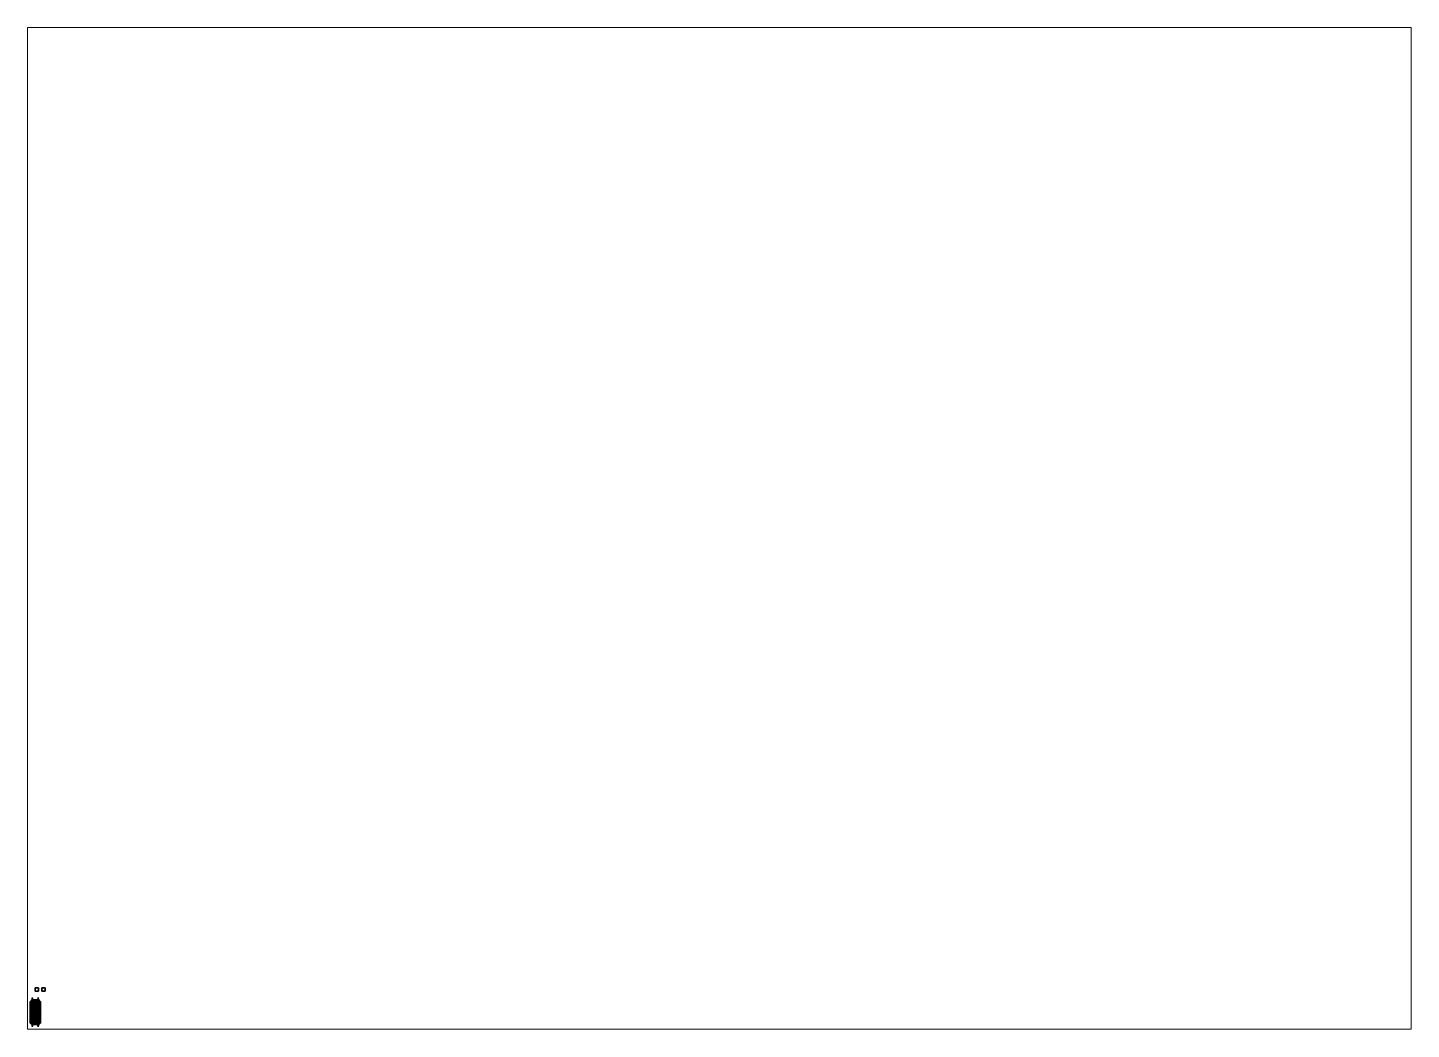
# Paper-space layout 'Layout1' of a CAD drawing. Header units: millimetres. Extents: x 28 to 251, y 20 to 181.
# The model-space entities are those that its viewports show. They can reach past a viewport. Long polylines and large blocks are cut down to what shows.
import ezdxf

# ---------------------------------------------------------------- set-up
doc = ezdxf.new("R2010")
doc.units = ezdxf.units.MM
doc.layers.add('buffer', color=1, linetype='Continuous')
doc.layers.add('wheels', color=2, linetype='Continuous')

msp = doc.modelspace()

# ---------------------------------------------------------------- linework, layer by layer
for points in [[(1, 7.5, 1), (1, 7.5), (0, 7.5), (0, 7.5, 1)], [(1, 7.5), (1, 6.5), (0, 6.5), (0, 7.5)], [(0, 7.5), (0, 6.5), (0, 6.5, 1), (0, 7.5, 1)], [(0, 7.5, 1), (0, 6.5, 1), (1, 6.5, 1), (1, 7.5, 1)], [(0, 6.5, 1), (0, 6.5), (1, 6.5), (1, 6.5, 1)], [(1, 6.5, 1), (1, 6.5), (1, 7.5), (1, 7.5, 1)], [(3, 7.5), (3, 6.5), (2, 6.5), (2, 7.5)], [(2, 7.5), (2, 6.5), (3, 6.5), (3, 7.5)], [(-1.57, 1.03, -2.7), (-1.57, 1.03, -3.89), (-1.6, 1.03, -3.89), (-1.6, 1.03, -2.7)], [(-1.6, 1.03, -3.89), (-1.6, -1.04, -3.89), (-1.6, -1.04, -2.7), (-1.6, 1.03, -2.7)], [(-1.57, 1.03, -3.89), (-1.57, -1.04, -3.89), (-1.6, -1.04, -3.89), (-1.6, 1.03, -3.89)], [(-1.6, 1.03, -2.7), (-1.6, -1.04, -2.7), (-1.57, -1.04, -2.7), (-1.57, 1.03, -2.7)], [(-1.56, 0.89, -12.65), (-1.56, 0.89, -13.15), (-1.59, 0.89, -13.06), (-1.59, 0.89, -12.71)], [(-1.59, 0.86, -13.06), (-1.59, 0.89, -13.06), (-1.56, 0.89, -13.15), (-1.56, 0.86, -13.15)], [(-1.59, 0.89, -12.71), (-1.59, 0.89, -13.06), (-1.59, 0.86, -13.06), (-1.59, 0.86, -12.71)], [(-1.56, 0.86, -12.65), (-1.56, 0.89, -12.65), (-1.59, 0.89, -12.71), (-1.59, 0.86, -12.71)], [(-1.59, 0.86, -12.71), (-1.59, 0.86, -13.06), (-1.56, 0.86, -13.15), (-1.56, 0.86, -12.65)], [(-1.58, 3.31, -11.02), (-1.58, -3.33, -11.02), (-0.84, -3.33, -10.89), (-0.84, 3.31, -10.89)], [(0.84, 3.31, -10.89), (1.58, 3.31, -11.02), (-1.58, 3.31, -11.02), (-0.84, 3.31, -10.89)], [(1.58, 3.31, -11.02), (1.58, -3.33, -11.02), (-1.58, -3.33, -11.02), (-1.58, 3.31, -11.02)], [(-1.57, 3.29, -4.2), (-1.57, -3.29, -4.2), (-1.57, -3.29, -3.9), (-1.57, 3.29, -3.9)], [(1.57, 3.29, -3.9), (1.57, 3.29, -4.2), (-1.57, 3.29, -4.2), (-1.57, 3.29, -3.9)], [(1.57, 3.29, -4.2), (1.57, -3.29, -4.2), (-1.57, -3.29, -4.2), (-1.57, 3.29, -4.2)], [(-1.57, 3.29, -2.58), (-1.48, 3.2, -2.58), (1.48, 3.2, -2.58), (1.57, 3.29, -2.58)], [(1.57, 3.29, -2.58), (1.57, 3.29, -3.9), (-1.57, 3.29, -3.9), (-1.57, 3.29, -2.58)], [(-1.57, -3.29, -2.58), (-1.48, -3.2, -2.58), (-1.48, 3.2, -2.58), (-1.57, 3.29, -2.58)], [(-1.57, 3.29, -2.58), (-1.57, 3.29, -3.9), (-1.57, -3.29, -3.9), (-1.57, -3.29, -2.58)], [(-1.56, 0.86, -13.08), (-1.56, 0.89, -13.08), (-1.56, 0.89, -12.72), (-1.56, 0.86, -12.72)], [(-1.52, 0.86, -13.08), (-1.52, 0.89, -13.08), (-1.56, 0.89, -13.08), (-1.56, 0.86, -13.08)], [(-1.56, 0.86, -13.15), (-1.56, 0.89, -13.15), (-1.52, 0.89, -13.15), (-1.52, 0.86, -13.15)], [(-1.52, 0.89, -13.08), (-1.52, 0.89, -13.15), (-1.56, 0.89, -13.15), (-1.56, 0.89, -13.08)], [(-1.56, 0.86, -12.72), (-1.56, 0.89, -12.72), (-1.52, 0.89, -12.72), (-1.52, 0.86, -12.72)], [(-1.52, 0.89, -12.65), (-1.52, 0.89, -12.72), (-1.56, 0.89, -12.72), (-1.56, 0.89, -12.65)], [(-1.52, 0.86, -12.65), (-1.52, 0.89, -12.65), (-1.56, 0.89, -12.65), (-1.56, 0.86, -12.65)], [(-1.56, 0.86, -13.08), (-1.56, 0.86, -13.15), (-1.52, 0.86, -13.15), (-1.52, 0.86, -13.08)], [(-1.56, 0.86, -12.65), (-1.56, 0.86, -12.72), (-1.52, 0.86, -12.72), (-1.52, 0.86, -12.65)], [(-1.52, 0.9, -13.2), (-1.52, -1.03, -13.2), (-1.52, -1.03, -11.09), (-1.52, 0.9, -11.09)], [(-1.41, 0.9, -11.09), (-1.41, 0.9, -13.2), (-1.52, 0.9, -13.2), (-1.52, 0.9, -11.09)], [(-1.48, 3.2, -3.9), (-1.48, -3.2, -3.9), (1.48, -3.2, -3.9), (1.48, 3.2, -3.9)], [(-1.48, 3.2, -2.58), (-1.48, 3.2, -3.9), (1.48, 3.2, -3.9), (1.48, 3.2, -2.58)], [(-1.48, -3.2, -2.58), (-1.48, -3.2, -3.9), (-1.48, 3.2, -3.9), (-1.48, 3.2, -2.58)], [(-1.45, 2.49, -11.52), (-1.45, 1.74, -11.52), (-1.45, 1.74, -11.09), (-1.45, 2.49, -11.09)], [(-1.41, 2.49, -11.09), (-1.41, 2.49, -11.52), (-1.45, 2.49, -11.52), (-1.45, 2.49, -11.09)], [(-1.41, 2.49, -11.52), (-1.41, 1.74, -11.52), (-1.45, 1.74, -11.52), (-1.45, 2.49, -11.52)], [(-1.45, 2.49, -11.09), (-1.45, 1.74, -11.09), (-1.41, 1.74, -11.09), (-1.41, 2.49, -11.09)], [(-1.45, 1.74, -11.09), (-1.45, 1.74, -11.52), (-1.41, 1.74, -11.52), (-1.41, 1.74, -11.09)], [(-1.45, 0.92, -11.09), (-1.45, -3.08, -11.09), (-1.45, -3.08, -11.02), (-1.45, 0.92, -11.02)], [(-1.41, 0.92, -11.02), (-1.41, 0.92, -11.09), (-1.45, 0.92, -11.09), (-1.45, 0.92, -11.02)], [(-1.41, 0.92, -11.09), (-1.41, -3.08, -11.09), (-1.45, -3.08, -11.09), (-1.45, 0.92, -11.09)], [(-1.45, 0.92, -13.27), (-1.45, -3.08, -13.27), (-1.45, -3.08, -13.2), (-1.45, 0.92, -13.2)], [(-1.41, 0.92, -13.2), (-1.41, 0.92, -13.27), (-1.45, 0.92, -13.27), (-1.45, 0.92, -13.2)], [(-1.41, 0.92, -13.27), (-1.41, -3.08, -13.27), (-1.45, -3.08, -13.27), (-1.45, 0.92, -13.27)], [(-1.45, 0.92, -13.2), (-1.45, -3.08, -13.2), (-1.41, -3.08, -13.2), (-1.41, 0.92, -13.2)], [(-1.41, 3.29, -13.54), (-1.41, -3.29, -13.54), (-1.41, -3.29, -11.02), (-1.41, 3.29, -11.02)], [(1.41, 3.29, -11.02), (1.41, 3.29, -13.54), (-1.41, 3.29, -13.54), (-1.41, 3.29, -11.02)], [(1.41, 3.29, -13.54), (1.41, -3.29, -13.54), (-1.41, -3.29, -13.54), (-1.41, 3.29, -13.54)], [(-1.41, -3.08, -11.02), (-1.41, -3.08, -11.09), (-1.41, 0.92, -11.09), (-1.41, 0.92, -11.02)], [(-1.2, 0.8, 3.07), (-1.22, 0.78, 3.07), (-0.35, 0.78, 4.29), (-0.35, 0.8, 4.28)], [(-1.2, 0.8, 2.87), (-1.22, 0.78, 2.88), (-1.22, 0.78, 3.07), (-1.2, 0.8, 3.07)], [(-1.2, 0.7, 2.87), (-1.22, 0.69, 2.88), (-1.22, 0.78, 2.88), (-1.2, 0.8, 2.87)], [(-1.22, 0.78, 3.07), (-1.2, 0.77, 3.07), (-0.35, 0.77, 4.28), (-0.35, 0.78, 4.29)], [(-1.22, 0.78, 2.88), (-1.2, 0.77, 2.9), (-1.2, 0.77, 3.07), (-1.22, 0.78, 3.07)], [(-1.22, 0.69, 2.88), (-1.2, 0.7, 2.9), (-1.2, 0.77, 2.9), (-1.22, 0.78, 2.88)], [(-1.2, 0.7, 2.9), (-1.22, 0.69, 2.9), (-0.49, 0.69, 3.69), (-0.49, 0.7, 3.67)], [(-1.2, 0.7, 0.56), (-1.22, 0.69, 0.56), (-1.22, 0.69, 2.9), (-1.2, 0.7, 2.9)], [(-1.19, 0.69, 0.56), (-1.2, 0.68, 0.56), (-1.22, 0.69, 0.56), (-1.2, 0.7, 0.56)], [(-1.22, 0.69, 2.9), (-1.2, 0.68, 2.9), (-0.49, 0.68, 3.67), (-0.49, 0.69, 3.69)], [(-1.22, 0.69, 0.56), (-1.2, 0.68, 0.56), (-1.2, 0.68, 2.9), (-1.22, 0.69, 2.9)], [(-1.2, 0.36, 0.62), (-1.22, 0.35, 0.63), (-1.22, 0.69, 0.63), (-1.2, 0.68, 0.62)], [(-1.22, 0.35, 0.63), (-1.2, 0.36, 0.65), (-1.2, 0.68, 0.65), (-1.22, 0.69, 0.63)], [(-1.2, 0.36, 1.26), (-1.22, 0.35, 1.27), (-1.22, 0.69, 1.27), (-1.2, 0.68, 1.26)], [(-1.22, 0.35, 1.27), (-1.2, 0.36, 1.29), (-1.2, 0.68, 1.29), (-1.22, 0.69, 1.27)], [(-1.2, 0.36, 0.92), (-1.22, 0.35, 0.93), (-1.22, 0.69, 0.93), (-1.2, 0.68, 0.92)], [(-1.22, 0.35, 0.93), (-1.2, 0.36, 0.95), (-1.2, 0.68, 0.95), (-1.22, 0.69, 0.93)], [(-1.2, 0.36, 1.91), (-1.22, 0.35, 1.92), (-1.22, 0.69, 1.92), (-1.2, 0.68, 1.91)], [(-1.22, 0.35, 1.92), (-1.2, 0.36, 1.94), (-1.2, 0.68, 1.94), (-1.22, 0.69, 1.92)], [(-1.2, 0.36, 1.6), (-1.22, 0.35, 1.61), (-1.22, 0.69, 1.61), (-1.2, 0.68, 1.6)], [(-1.22, 0.35, 1.61), (-1.2, 0.36, 1.63), (-1.2, 0.68, 1.63), (-1.22, 0.69, 1.61)], [(-1.2, 0.36, 2.21), (-1.22, 0.35, 2.22), (-1.22, 0.69, 2.22), (-1.2, 0.68, 2.21)], [(-1.22, 0.35, 2.22), (-1.2, 0.36, 2.24), (-1.2, 0.68, 2.24), (-1.22, 0.69, 2.22)], [(-1.2, 0.36, 2.81), (-1.22, 0.35, 2.82), (-1.22, 0.69, 2.82), (-1.2, 0.68, 2.81)], [(-1.22, 0.35, 2.82), (-1.2, 0.36, 2.84), (-1.2, 0.68, 2.84), (-1.22, 0.69, 2.82)], [(-1.2, 0.36, 2.53), (-1.22, 0.35, 2.54), (-1.22, 0.69, 2.54), (-1.2, 0.68, 2.53)], [(-1.22, 0.35, 2.54), (-1.2, 0.36, 2.56), (-1.2, 0.68, 2.56), (-1.22, 0.69, 2.54)], [(-1.2, 0.36, 2.9), (-1.22, 0.35, 2.9), (-0.49, 0.35, 3.69), (-0.49, 0.36, 3.67)], [(-1.2, 0.36, 0.56), (-1.22, 0.35, 0.56), (-1.22, 0.35, 2.9), (-1.2, 0.36, 2.9)], [(-1.19, 0.35, 0.56), (-1.2, 0.33, 0.56), (-1.22, 0.35, 0.56), (-1.2, 0.36, 0.56)], [(-1.22, 0.35, 2.9), (-1.2, 0.33, 2.9), (-0.49, 0.33, 3.67), (-0.49, 0.35, 3.69)], [(-1.22, 0.35, 0.56), (-1.2, 0.33, 0.56), (-1.2, 0.33, 2.9), (-1.22, 0.35, 2.9)], [(-1.22, 0.35, 2.88), (-1.2, 0.33, 2.87), (-1.2, 0.24, 2.87), (-1.22, 0.26, 2.88)], [(-1.2, 0.33, 2.9), (-1.22, 0.35, 2.88), (-1.22, 0.26, 2.88), (-1.2, 0.27, 2.9)], [(-1.2, 0.27, 2.9), (-1.22, 0.26, 2.88), (-1.22, 0.26, 3.07), (-1.2, 0.27, 3.07)], [(-1.2, 0.27, 3.07), (-1.22, 0.26, 3.07), (-0.35, 0.26, 4.29), (-0.35, 0.27, 4.28)], [(-1.22, 0.26, 2.88), (-1.2, 0.24, 2.87), (-1.2, 0.24, 3.07), (-1.22, 0.26, 3.07)], [(-1.22, 0.26, 3.07), (-1.2, 0.24, 3.07), (-0.35, 0.24, 4.28), (-0.35, 0.26, 4.29)], [(-1.2, 3.78, 0.88), (-1.2, 3.63, 0.88), (-1.2, 3.63, 1.3), (-1.2, 3.78, 1.3)], [(-1.2, 3.78, 1.3), (-1.2, 3.63, 1.3), (1.2, 3.63, 1.3), (1.2, 3.78, 1.3)], [(1.2, 3.78, 1.3), (1.2, 3.78, 0.88), (-1.2, 3.78, 0.88), (-1.2, 3.78, 1.3)], [(1.2, 3.78, 0.88), (1.2, 3.63, 0.88), (-1.2, 3.63, 0.88), (-1.2, 3.78, 0.88)], [(-1.2, 3.63, 1.3), (-1.2, 3.63, 0.88), (1.2, 3.63, 0.88), (1.2, 3.63, 1.3)], [(-1.19, 0.78, 3.07), (-1.2, 0.8, 3.07), (-0.35, 0.8, 4.28), (-0.36, 0.78, 4.24)], [(-1.19, 0.78, 2.88), (-1.2, 0.8, 2.87), (-1.2, 0.8, 3.07), (-1.19, 0.78, 3.07)], [(-1.19, 0.69, 2.88), (-1.2, 0.7, 2.87), (-1.2, 0.8, 2.87), (-1.19, 0.78, 2.88)], [(-1.2, 0.77, 3.07), (-1.19, 0.78, 3.07), (-0.36, 0.78, 4.24), (-0.35, 0.77, 4.28)], [(-1.2, 0.77, 2.9), (-1.19, 0.78, 2.88), (-1.19, 0.78, 3.07), (-1.2, 0.77, 3.07)], [(-1.2, 0.7, 2.9), (-1.19, 0.69, 2.88), (-1.19, 0.78, 2.88), (-1.2, 0.77, 2.9)], [(-1.19, 0.69, 2.9), (-1.2, 0.7, 2.9), (-0.49, 0.7, 3.67), (-0.48, 0.69, 3.67)], [(-1.19, 0.69, 0.56), (-1.2, 0.7, 0.56), (-1.2, 0.7, 2.9), (-1.19, 0.69, 2.9)], [(-1.2, 0.68, 2.9), (-1.19, 0.69, 2.9), (-0.48, 0.69, 3.67), (-0.49, 0.68, 3.67)], [(-1.2, 0.68, 0.56), (-1.19, 0.69, 0.56), (-1.19, 0.69, 2.9), (-1.2, 0.68, 2.9)], [(-1.19, 0.35, 0.63), (-1.2, 0.36, 0.62), (-1.2, 0.68, 0.62), (-1.19, 0.69, 0.63)], [(-1.2, 0.36, 0.65), (-1.19, 0.35, 0.63), (-1.19, 0.69, 0.63), (-1.2, 0.68, 0.65)], [(-1.19, 0.35, 1.27), (-1.2, 0.36, 1.26), (-1.2, 0.68, 1.26), (-1.19, 0.69, 1.27)], [(-1.2, 0.36, 1.29), (-1.19, 0.35, 1.27), (-1.19, 0.69, 1.27), (-1.2, 0.68, 1.29)], [(-1.19, 0.35, 0.93), (-1.2, 0.36, 0.92), (-1.2, 0.68, 0.92), (-1.19, 0.69, 0.93)], [(-1.2, 0.36, 0.95), (-1.19, 0.35, 0.93), (-1.19, 0.69, 0.93), (-1.2, 0.68, 0.95)], [(-1.19, 0.35, 1.92), (-1.2, 0.36, 1.91), (-1.2, 0.68, 1.91), (-1.19, 0.69, 1.92)], [(-1.2, 0.36, 1.94), (-1.19, 0.35, 1.92), (-1.19, 0.69, 1.92), (-1.2, 0.68, 1.94)], [(-1.19, 0.35, 1.61), (-1.2, 0.36, 1.6), (-1.2, 0.68, 1.6), (-1.19, 0.69, 1.61)], [(-1.2, 0.36, 1.63), (-1.19, 0.35, 1.61), (-1.19, 0.69, 1.61), (-1.2, 0.68, 1.63)], [(-1.19, 0.35, 2.22), (-1.2, 0.36, 2.21), (-1.2, 0.68, 2.21), (-1.19, 0.69, 2.22)], [(-1.2, 0.36, 2.24), (-1.19, 0.35, 2.22), (-1.19, 0.69, 2.22), (-1.2, 0.68, 2.24)], [(-1.19, 0.35, 2.82), (-1.2, 0.36, 2.81), (-1.2, 0.68, 2.81), (-1.19, 0.69, 2.82)], [(-1.2, 0.36, 2.84), (-1.19, 0.35, 2.82), (-1.19, 0.69, 2.82), (-1.2, 0.68, 2.84)], [(-1.19, 0.35, 2.54), (-1.2, 0.36, 2.53), (-1.2, 0.68, 2.53), (-1.19, 0.69, 2.54)], [(-1.2, 0.36, 2.56), (-1.19, 0.35, 2.54), (-1.19, 0.69, 2.54), (-1.2, 0.68, 2.56)], [(-1.19, 0.35, 2.9), (-1.2, 0.36, 2.9), (-0.49, 0.36, 3.67), (-0.48, 0.35, 3.67)], [(-1.19, 0.35, 0.56), (-1.2, 0.36, 0.56), (-1.2, 0.36, 2.9), (-1.19, 0.35, 2.9)], [(-1.2, 0.33, 2.9), (-1.19, 0.35, 2.9), (-0.48, 0.35, 3.67), (-0.49, 0.33, 3.67)], [(-1.2, 0.33, 0.56), (-1.19, 0.35, 0.56), (-1.19, 0.35, 2.9), (-1.2, 0.33, 2.9)], [(-1.2, 0.33, 2.87), (-1.19, 0.35, 2.88), (-1.19, 0.26, 2.88), (-1.2, 0.24, 2.87)], [(-1.19, 0.35, 2.88), (-1.2, 0.33, 2.9), (-1.2, 0.27, 2.9), (-1.19, 0.26, 2.88)], [(-1.19, 0.26, 2.88), (-1.2, 0.27, 2.9), (-1.2, 0.27, 3.07), (-1.19, 0.26, 3.07)], [(-1.19, 0.26, 3.07), (-1.2, 0.27, 3.07), (-0.35, 0.27, 4.28), (-0.36, 0.26, 4.24)], [(-1.2, 0.24, 2.87), (-1.19, 0.26, 2.88), (-1.19, 0.26, 3.07), (-1.2, 0.24, 3.07)], [(-1.2, 0.24, 3.07), (-1.19, 0.26, 3.07), (-0.36, 0.26, 4.24), (-0.35, 0.24, 4.28)], [(-1.19, 2.06, -13.79), (-1.19, 2.06, -14.07), (-1.19, 1.77, -14.07), (-1.19, 1.77, -13.79)], [(-0.93, 2.06, -13.79), (-0.93, 2.06, -14.07), (-1.19, 2.06, -14.07), (-1.19, 2.06, -13.79)], [(-1.19, 1.77, -14.07), (-1.19, 2.06, -14.07), (-0.93, 2.06, -14.07), (-0.93, 1.77, -14.07)], [(-0.93, 1.77, -13.79), (-0.93, 2.06, -13.79), (-1.19, 2.06, -13.79), (-1.19, 1.77, -13.79)], [(-0.93, 2.06, -4.45), (-0.93, 2.06, -4.73), (-1.19, 2.06, -4.73), (-1.19, 2.06, -4.45)], [(-1.19, 2.06, -4.45), (-1.19, 2.06, -4.73), (-1.19, 1.77, -4.73), (-1.19, 1.77, -4.45)], [(-1.19, 1.77, -4.73), (-1.19, 2.06, -4.73), (-0.93, 2.06, -4.73), (-0.93, 1.77, -4.73)], [(-0.93, 1.77, -4.45), (-0.93, 2.06, -4.45), (-1.19, 2.06, -4.45), (-1.19, 1.77, -4.45)], [(-1.19, 2.06, 0.63), (-1.19, 2.06, 0.35), (-1.19, 1.77, 0.35), (-1.19, 1.77, 0.63)], [(-0.93, 2.06, 0.63), (-0.93, 2.06, 0.35), (-1.19, 2.06, 0.35), (-1.19, 2.06, 0.63)], [(-1.19, 1.77, 0.35), (-1.19, 2.06, 0.35), (-0.93, 2.06, 0.35), (-0.93, 1.77, 0.35)], [(-0.93, 1.77, 0.63), (-0.93, 2.06, 0.63), (-1.19, 2.06, 0.63), (-1.19, 1.77, 0.63)], [(-1.19, 1.77, -13.79), (-1.19, 1.77, -14.07), (-0.93, 1.77, -14.07), (-0.93, 1.77, -13.79)], [(-1.19, 1.77, -4.45), (-1.19, 1.77, -4.73), (-0.93, 1.77, -4.73), (-0.93, 1.77, -4.45)], [(-1.19, 1.77, 0.63), (-1.19, 1.77, 0.35), (-0.93, 1.77, 0.35), (-0.93, 1.77, 0.63)], [(-1.02, 1.87, -13.65), (-1.02, 1.95, -13.65), (-1.16, 1.95, -13.65), (-1.16, 1.87, -13.65)], [(-1.16, 1.95, -13.65), (-1.16, 1.95, -13.79), (-1.16, 1.87, -13.79), (-1.16, 1.87, -13.65)], [(-1.02, 1.95, -13.65), (-1.02, 1.95, -13.79), (-1.16, 1.95, -13.79), (-1.16, 1.95, -13.65)], [(-1.02, 1.95, -4.31), (-1.02, 1.95, -4.45), (-1.16, 1.95, -4.45), (-1.16, 1.95, -4.31)], [(-1.16, 1.95, -4.31), (-1.16, 1.95, -4.45), (-1.16, 1.87, -4.45), (-1.16, 1.87, -4.31)], [(-1.02, 1.87, -4.31), (-1.02, 1.95, -4.31), (-1.16, 1.95, -4.31), (-1.16, 1.87, -4.31)], [(-1.02, 1.87, 0.87), (-1.02, 1.95, 0.87), (-1.16, 1.95, 0.87), (-1.16, 1.87, 0.87)], [(-1.16, 1.95, 0.87), (-1.16, 1.95, 0.63), (-1.16, 1.87, 0.63), (-1.16, 1.87, 0.87)], [(-1.02, 1.95, 0.87), (-1.02, 1.95, 0.63), (-1.16, 1.95, 0.63), (-1.16, 1.95, 0.87)], [(-1.16, 1.87, -13.65), (-1.16, 1.87, -13.79), (-1.02, 1.87, -13.79), (-1.02, 1.87, -13.65)], [(-1.16, 1.87, -4.31), (-1.16, 1.87, -4.45), (-1.02, 1.87, -4.45), (-1.02, 1.87, -4.31)], [(-1.16, 1.87, 0.87), (-1.16, 1.87, 0.63), (-1.02, 1.87, 0.63), (-1.02, 1.87, 0.87)], [(-1.15, -3.63, 1.3), (-0.98, -3.63, 1.3), (-0.98, 3.63, 1.3), (-1.15, 3.63, 1.3)], [(-1.15, 3.63, 1.3), (-1.15, 3.63, 1.01), (-1.15, -3.63, 1.01), (-1.15, -3.63, 1.3)], [(-1.15, 3.63, 1.01), (-0.98, 3.63, 1.01), (-0.98, -3.63, 1.01), (-1.15, -3.63, 1.01)], [(-1, 3.27, 2.46), (-1.15, 3.14, 2.46), (-1, 3.14, 3.04), (-0.86, 3.27, 2.96)], [(-0.86, 3.27, 1.96), (-1, 3.14, 1.89), (-1.15, 3.14, 2.46), (-1, 3.27, 2.46)], [(-1, 3.14, 3.04), (-1.15, 3.14, 2.46), (-1.15, -3.14, 2.46), (-1, -3.14, 3.04)], [(-1.15, 3.14, 2.46), (-1, 3.14, 1.89), (-1, -3.14, 1.89), (-1.15, -3.14, 2.46)], [(-1.15, 2.84, 1.01), (-1.15, 2.84, 0.96), (-1.15, 2.48, 0.83), (-1.15, 2.34, 1.01)], [(-1.15, 2.84, 0.96), (-0.98, 2.84, 0.96), (-0.98, 2.48, 0.83), (-1.15, 2.48, 0.83)], [(-0.98, 2.84, 1.01), (-0.98, 2.84, 0.96), (-1.15, 2.84, 0.96), (-1.15, 2.84, 1.01)], [(-1.02, 2.5, -13.54), (-1.02, 2.1, -13.78), (-1.15, 2.1, -13.78), (-1.15, 2.5, -13.54)], [(-1.15, 2.5, -13.54), (-1.15, 2.1, -13.78), (-1.15, 2.19, -13.66), (-1.15, 2.47, -13.54)], [(-1.15, 2.5, -4.2), (-1.15, 2.1, -4.44), (-1.15, 2.19, -4.32), (-1.15, 2.47, -4.2)], [(-1.02, 2.5, -4.2), (-1.02, 2.1, -4.44), (-1.15, 2.1, -4.44), (-1.15, 2.5, -4.2)], [(-1.02, 2.5, 0.88), (-1.02, 2.1, 0.68), (-1.15, 2.1, 0.68), (-1.15, 2.5, 0.88)], [(-1.15, 2.5, 0.88), (-1.15, 2.1, 0.68), (-1.15, 2.19, 0.85), (-1.15, 2.41, 0.95)], [(-1.15, 2.48, 0.83), (-0.98, 2.48, 0.83), (-0.98, 2.34, 1.01), (-1.15, 2.34, 1.01)], [(-1.15, 2.47, -13.54), (-1.15, 2.19, -13.66), (-1.02, 2.19, -13.66), (-1.02, 2.47, -13.54)], [(-1.15, 2.47, -4.2), (-1.15, 2.19, -4.32), (-1.02, 2.19, -4.32), (-1.02, 2.47, -4.2)], [(-1.15, 2.41, 0.95), (-1.15, 2.19, 0.85), (-1.02, 2.19, 0.85), (-1.02, 2.41, 0.95)], [(-1.15, 2.19, -13.66), (-1.15, 1.95, -13.66), (-1.02, 1.95, -13.66), (-1.02, 2.19, -13.66)], [(-1.15, 2.1, -13.78), (-1.15, 1.95, -13.78), (-1.15, 1.95, -13.66), (-1.15, 2.19, -13.66)], [(-1.15, 2.1, -4.44), (-1.15, 1.95, -4.44), (-1.15, 1.95, -4.32), (-1.15, 2.19, -4.32)], [(-1.15, 2.19, -4.32), (-1.15, 1.95, -4.32), (-1.02, 1.95, -4.32), (-1.02, 2.19, -4.32)], [(-1.15, 2.19, 0.85), (-1.15, 1.95, 0.85), (-1.02, 1.95, 0.85), (-1.02, 2.19, 0.85)], [(-1.15, 2.1, 0.68), (-1.15, 1.95, 0.68), (-1.15, 1.95, 0.85), (-1.15, 2.19, 0.85)], [(-1.02, 2.1, -13.78), (-1.02, 1.95, -13.78), (-1.15, 1.95, -13.78), (-1.15, 2.1, -13.78)], [(-1.02, 2.1, -4.44), (-1.02, 1.95, -4.44), (-1.15, 1.95, -4.44), (-1.15, 2.1, -4.44)], [(-1.02, 2.1, 0.68), (-1.02, 1.95, 0.68), (-1.15, 1.95, 0.68), (-1.15, 2.1, 0.68)], [(-1.15, 1.87, -13.66), (-1.15, 1.87, -13.78), (-1.15, 1.72, -13.78), (-1.15, 1.63, -13.66)], [(-1.15, 1.72, -13.78), (-1.15, 1.87, -13.78), (-1.02, 1.87, -13.78), (-1.02, 1.72, -13.78)], [(-1.02, 1.63, -13.66), (-1.02, 1.87, -13.66), (-1.15, 1.87, -13.66), (-1.15, 1.63, -13.66)], [(-1.02, 1.63, -4.32), (-1.02, 1.87, -4.32), (-1.15, 1.87, -4.32), (-1.15, 1.63, -4.32)], [(-1.15, 1.72, -4.44), (-1.15, 1.87, -4.44), (-1.02, 1.87, -4.44), (-1.02, 1.72, -4.44)], [(-1.15, 1.87, -4.32), (-1.15, 1.87, -4.44), (-1.15, 1.72, -4.44), (-1.15, 1.63, -4.32)], [(-1.15, 1.87, 0.85), (-1.15, 1.87, 0.68), (-1.15, 1.72, 0.68), (-1.15, 1.63, 0.85)], [(-1.15, 1.72, 0.68), (-1.15, 1.87, 0.68), (-1.02, 1.87, 0.68), (-1.02, 1.72, 0.68)], [(-1.02, 1.63, 0.85), (-1.02, 1.87, 0.85), (-1.15, 1.87, 0.85), (-1.15, 1.63, 0.85)], [(-1.15, 1.63, -13.66), (-1.15, 1.72, -13.78), (-1.15, 1.32, -13.54), (-1.15, 1.35, -13.54)], [(-1.15, 1.32, -13.54), (-1.15, 1.72, -13.78), (-1.02, 1.72, -13.78), (-1.02, 1.32, -13.54)], [(-1.15, 1.32, -4.2), (-1.15, 1.72, -4.44), (-1.02, 1.72, -4.44), (-1.02, 1.32, -4.2)], [(-1.15, 1.63, -4.32), (-1.15, 1.72, -4.44), (-1.15, 1.32, -4.2), (-1.15, 1.35, -4.2)], [(-1.15, 1.63, 0.85), (-1.15, 1.72, 0.68), (-1.15, 1.32, 0.88), (-1.15, 1.41, 0.95)], [(-1.15, 1.32, 0.88), (-1.15, 1.72, 0.68), (-1.02, 1.72, 0.68), (-1.02, 1.32, 0.88)], [(-1.02, 1.35, -13.54), (-1.02, 1.63, -13.66), (-1.15, 1.63, -13.66), (-1.15, 1.35, -13.54)], [(-1.02, 1.35, -4.2), (-1.02, 1.63, -4.32), (-1.15, 1.63, -4.32), (-1.15, 1.35, -4.2)], [(-1.02, 1.41, 0.95), (-1.02, 1.63, 0.85), (-1.15, 1.63, 0.85), (-1.15, 1.41, 0.95)], [(-1.15, 1.48, 1.01), (-1.15, 1.34, 0.83), (-1.15, 0.98, 0.96), (-1.15, 0.98, 1.01)], [(-0.98, 1.34, 0.83), (-1.15, 1.34, 0.83), (-1.15, 1.48, 1.01), (-0.98, 1.48, 1.01)], [(-0.98, 0.98, 0.96), (-1.15, 0.98, 0.96), (-1.15, 1.34, 0.83), (-0.98, 1.34, 0.83)], [(-1.15, 0.98, 1.01), (-1.15, 0.98, 0.96), (-0.98, 0.98, 0.96), (-0.98, 0.98, 1.01)], [(-1.02, 2.19, -13.66), (-1.02, 2.1, -13.78), (-1.02, 2.5, -13.54), (-1.02, 2.47, -13.54)], [(-1.02, 2.19, -4.32), (-1.02, 2.1, -4.44), (-1.02, 2.5, -4.2), (-1.02, 2.47, -4.2)], [(-1.02, 2.19, 0.85), (-1.02, 2.1, 0.68), (-1.02, 2.5, 0.88), (-1.02, 2.41, 0.95)], [(-1.02, 2.42, -13.54), (-1.02, 2.09, -14.07), (-1.02, 2.09, -13.93), (-1.02, 2.34, -13.54)], [(-0.98, 2.42, -13.54), (-0.98, 2.09, -14.07), (-1.02, 2.09, -14.07), (-1.02, 2.42, -13.54)], [(-0.98, 2.42, -4.2), (-0.98, 2.09, -4.73), (-1.02, 2.09, -4.73), (-1.02, 2.42, -4.2)], [(-1.02, 2.42, -4.2), (-1.02, 2.09, -4.73), (-1.02, 2.09, -4.59), (-1.02, 2.34, -4.2)], [(-1.02, 2.42, 1.01), (-1.02, 2.09, 0.35), (-1.02, 2.09, 0.49), (-1.02, 2.34, 1.01)], [(-0.98, 2.42, 1.01), (-0.98, 2.09, 0.35), (-1.02, 2.09, 0.35), (-1.02, 2.42, 1.01)], [(-1.02, 2.34, -13.54), (-1.02, 2.09, -13.93), (-0.98, 2.09, -13.93), (-0.98, 2.34, -13.54)], [(-1.02, 2.34, -4.2), (-1.02, 2.09, -4.59), (-0.98, 2.09, -4.59), (-0.98, 2.34, -4.2)], [(-1.02, 2.34, 1.01), (-1.02, 2.09, 0.49), (-0.98, 2.09, 0.49), (-0.98, 2.34, 1.01)], [(-0.98, 2.09, -13.54), (-0.98, 2.09, -14.19), (-1.02, 2.09, -14.19), (-1.02, 2.09, -13.54)], [(-1.02, 2.09, -13.54), (-1.02, 2.09, -13.74), (-1.02, 2.01, -13.74), (-1.02, 2.01, -13.54)], [(-1.02, 2.09, -13.74), (-1.02, 2.09, -14.19), (-1.02, 1.74, -14.19), (-1.02, 1.74, -13.74)], [(-1.02, 1.74, -14.19), (-1.02, 2.09, -14.19), (-0.98, 2.09, -14.19), (-0.98, 1.74, -14.19)], [(-0.98, 1.82, -13.74), (-0.98, 2.01, -13.74), (-1.02, 2.09, -13.74), (-1.02, 1.74, -13.74)], [(-1.02, 2.09, -4.2), (-1.02, 2.09, -4.4), (-1.02, 2.01, -4.4), (-1.02, 2.01, -4.2)], [(-0.98, 2.09, -4.2), (-0.98, 2.09, -4.85), (-1.02, 2.09, -4.85), (-1.02, 2.09, -4.2)], [(-1.02, 2.09, -4.4), (-1.02, 2.09, -4.85), (-1.02, 1.74, -4.85), (-1.02, 1.74, -4.4)], [(-1.02, 1.74, -4.85), (-1.02, 2.09, -4.85), (-0.98, 2.09, -4.85), (-0.98, 1.74, -4.85)], [(-0.98, 1.82, -4.4), (-0.98, 2.01, -4.4), (-1.02, 2.09, -4.4), (-1.02, 1.74, -4.4)], [(-1.02, 2.09, 0.68), (-1.02, 2.09, 0.23), (-1.02, 1.74, 0.23), (-1.02, 1.74, 0.68)], [(-0.98, 2.09, 1.01), (-0.98, 2.09, 0.23), (-1.02, 2.09, 0.23), (-1.02, 2.09, 1.01)], [(-1.02, 1.74, 0.23), (-1.02, 2.09, 0.23), (-0.98, 2.09, 0.23), (-0.98, 1.74, 0.23)], [(-0.98, 1.82, 0.68), (-0.98, 2.01, 0.68), (-1.02, 2.09, 0.68), (-1.02, 1.74, 0.68)], [(-1.02, 2.09, 1.01), (-1.02, 2.09, 0.68), (-1.02, 2.01, 0.68), (-1.02, 2.01, 1.01)], [(-1.02, 2.01, -13.54), (-1.02, 2.01, -13.74), (-0.98, 2.01, -13.74), (-0.98, 2.01, -13.54)], [(-1.02, 2.01, -4.2), (-1.02, 2.01, -4.4), (-0.98, 2.01, -4.4), (-0.98, 2.01, -4.2)], [(-1.02, 2.01, 1.01), (-1.02, 2.01, 0.68), (-0.98, 2.01, 0.68), (-0.98, 2.01, 1.01)], [(-1.02, 1.87, -13.79), (-1.02, 1.95, -13.79), (-1.02, 1.95, -13.65), (-1.02, 1.87, -13.65)], [(-1.02, 1.87, -4.45), (-1.02, 1.95, -4.45), (-1.02, 1.95, -4.31), (-1.02, 1.87, -4.31)], [(-1.02, 1.87, 0.63), (-1.02, 1.95, 0.63), (-1.02, 1.95, 0.87), (-1.02, 1.87, 0.87)], [(-1.02, 1.82, -13.54), (-1.02, 1.82, -13.74), (-1.02, 1.74, -13.74), (-1.02, 1.74, -13.54)], [(-0.98, 1.82, -13.54), (-0.98, 1.82, -13.74), (-1.02, 1.82, -13.74), (-1.02, 1.82, -13.54)], [(-0.98, 1.82, -4.2), (-0.98, 1.82, -4.4), (-1.02, 1.82, -4.4), (-1.02, 1.82, -4.2)], [(-1.02, 1.82, -4.2), (-1.02, 1.82, -4.4), (-1.02, 1.74, -4.4), (-1.02, 1.74, -4.2)], [(-1.02, 1.82, 1.01), (-1.02, 1.82, 0.68), (-1.02, 1.74, 0.68), (-1.02, 1.74, 1.01)], [(-0.98, 1.82, 1.01), (-0.98, 1.82, 0.68), (-1.02, 1.82, 0.68), (-1.02, 1.82, 1.01)], [(-1.02, 1.74, -13.54), (-1.02, 1.74, -14.19), (-0.98, 1.74, -14.19), (-0.98, 1.74, -13.54)], [(-1.02, 1.74, -13.93), (-1.02, 1.74, -14.07), (-1.02, 1.41, -13.54), (-1.02, 1.49, -13.54)], [(-1.02, 1.41, -13.54), (-1.02, 1.74, -14.07), (-0.98, 1.74, -14.07), (-0.98, 1.41, -13.54)], [(-0.98, 1.49, -13.54), (-0.98, 1.74, -13.93), (-1.02, 1.74, -13.93), (-1.02, 1.49, -13.54)], [(-0.98, 1.49, -4.2), (-0.98, 1.74, -4.59), (-1.02, 1.74, -4.59), (-1.02, 1.49, -4.2)], [(-1.02, 1.41, -4.2), (-1.02, 1.74, -4.73), (-0.98, 1.74, -4.73), (-0.98, 1.41, -4.2)], [(-1.02, 1.74, -4.59), (-1.02, 1.74, -4.73), (-1.02, 1.41, -4.2), (-1.02, 1.49, -4.2)], [(-1.02, 1.74, -4.2), (-1.02, 1.74, -4.85), (-0.98, 1.74, -4.85), (-0.98, 1.74, -4.2)], [(-1.02, 1.74, 1.01), (-1.02, 1.74, 0.23), (-0.98, 1.74, 0.23), (-0.98, 1.74, 1.01)], [(-1.02, 1.74, 0.49), (-1.02, 1.74, 0.35), (-1.02, 1.41, 1.01), (-1.02, 1.49, 1.01)], [(-1.02, 1.41, 1.01), (-1.02, 1.74, 0.35), (-0.98, 1.74, 0.35), (-0.98, 1.41, 1.01)], [(-0.98, 1.49, 1.01), (-0.98, 1.74, 0.49), (-1.02, 1.74, 0.49), (-1.02, 1.49, 1.01)], [(-1.02, 1.32, -13.54), (-1.02, 1.72, -13.78), (-1.02, 1.63, -13.66), (-1.02, 1.35, -13.54)], [(-1.02, 1.32, -4.2), (-1.02, 1.72, -4.44), (-1.02, 1.63, -4.32), (-1.02, 1.35, -4.2)], [(-1.02, 1.32, 0.88), (-1.02, 1.72, 0.68), (-1.02, 1.63, 0.85), (-1.02, 1.41, 0.95)], [(-0.58, 3.39, 2.46), (-1, 3.27, 2.46), (-0.86, 3.27, 2.96), (-0.5, 3.39, 2.75)], [(-0.5, 3.39, 2.17), (-0.86, 3.27, 1.96), (-1, 3.27, 2.46), (-0.58, 3.39, 2.46)], [(-0.86, 3.27, 2.96), (-1, 3.14, 3.04), (-0.58, 3.14, 3.46), (-0.5, 3.27, 3.32)], [(-0.5, 3.27, 1.6), (-0.58, 3.14, 1.46), (-1, 3.14, 1.89), (-0.86, 3.27, 1.96)], [(-0.58, 3.14, 3.46), (-1, 3.14, 3.04), (-1, -3.14, 3.04), (-0.58, -3.14, 3.46)], [(-1, 3.14, 1.89), (-0.58, 3.14, 1.46), (-0.58, -3.14, 1.46), (-1, -3.14, 1.89)], [(-0.98, 0.36, 3.13), (-0.99, 0.35, 3.14), (-0.99, 0.69, 3.14), (-0.98, 0.68, 3.13)], [(-0.99, 0.35, 3.14), (-0.98, 0.36, 3.16), (-0.98, 0.68, 3.16), (-0.99, 0.69, 3.14)], [(-0.98, -3.63, 1.3), (-0.98, -3.63, 1.01), (-0.98, 3.63, 1.01), (-0.98, 3.63, 1.3)], [(-0.98, 2.34, 1.01), (-0.98, 2.48, 0.83), (-0.98, 2.84, 0.96), (-0.98, 2.84, 1.01)], [(0.98, 2.36, 1.3), (0.98, 2.53, 1.3), (-0.98, 2.53, 1.3), (-0.98, 2.36, 1.3)], [(0.98, 2.53, 1.3), (0.98, 2.53, 1.01), (-0.98, 2.53, 1.01), (-0.98, 2.53, 1.3)], [(-0.98, 2.36, 1.01), (-0.98, 2.53, 1.01), (0.98, 2.53, 1.01), (0.98, 2.36, 1.01)], [(-0.98, 2.09, -13.93), (-0.98, 2.09, -14.07), (-0.98, 2.42, -13.54), (-0.98, 2.34, -13.54)], [(-0.98, 2.09, -4.59), (-0.98, 2.09, -4.73), (-0.98, 2.42, -4.2), (-0.98, 2.34, -4.2)], [(-0.98, 2.09, 0.49), (-0.98, 2.09, 0.35), (-0.98, 2.42, 1.01), (-0.98, 2.34, 1.01)], [(-0.98, 2.36, 1.3), (-0.98, 2.36, 1.01), (0.98, 2.36, 1.01), (0.98, 2.36, 1.3)], [(-0.98, 2.01, -13.74), (-0.98, 2.09, -13.74), (-0.98, 2.09, -13.54), (-0.98, 2.01, -13.54)], [(-0.98, 1.74, -14.19), (-0.98, 2.09, -14.19), (-0.98, 2.09, -13.74), (-0.98, 1.74, -13.74)], [(-0.98, 2.01, -4.4), (-0.98, 2.09, -4.4), (-0.98, 2.09, -4.2), (-0.98, 2.01, -4.2)], [(-0.98, 1.74, -4.85), (-0.98, 2.09, -4.85), (-0.98, 2.09, -4.4), (-0.98, 1.74, -4.4)], [(-0.98, 1.74, 0.23), (-0.98, 2.09, 0.23), (-0.98, 2.09, 0.68), (-0.98, 1.74, 0.68)], [(-0.98, 2.01, 0.68), (-0.98, 2.09, 0.68), (-0.98, 2.09, 1.01), (-0.98, 2.01, 1.01)], [(-0.98, 1.74, -13.74), (-0.98, 1.82, -13.74), (-0.98, 1.82, -13.54), (-0.98, 1.74, -13.54)], [(-0.98, 1.74, -4.4), (-0.98, 1.82, -4.4), (-0.98, 1.82, -4.2), (-0.98, 1.74, -4.2)], [(-0.98, 1.74, 0.68), (-0.98, 1.82, 0.68), (-0.98, 1.82, 1.01), (-0.98, 1.74, 1.01)], [(-0.98, 1.41, -13.54), (-0.98, 1.74, -14.07), (-0.98, 1.74, -13.93), (-0.98, 1.49, -13.54)], [(-0.98, 1.41, -4.2), (-0.98, 1.74, -4.73), (-0.98, 1.74, -4.59), (-0.98, 1.49, -4.2)], [(-0.98, 1.41, 1.01), (-0.98, 1.74, 0.35), (-0.98, 1.74, 0.49), (-0.98, 1.49, 1.01)], [(-0.98, 0.98, 1.01), (-0.98, 0.98, 0.96), (-0.98, 1.34, 0.83), (-0.98, 1.48, 1.01)], [(0.98, 1.29, 1.3), (0.98, 1.46, 1.3), (-0.98, 1.46, 1.3), (-0.98, 1.29, 1.3)], [(0.98, 1.46, 1.3), (0.98, 1.46, 1.01), (-0.98, 1.46, 1.01), (-0.98, 1.46, 1.3)], [(-0.98, 1.29, 1.01), (-0.98, 1.46, 1.01), (0.98, 1.46, 1.01), (0.98, 1.29, 1.01)], [(-0.98, 1.29, 1.3), (-0.98, 1.29, 1.01), (0.98, 1.29, 1.01), (0.98, 1.29, 1.3)], [(-0.97, 0.35, 3.14), (-0.98, 0.36, 3.13), (-0.98, 0.68, 3.13), (-0.97, 0.69, 3.14)], [(-0.98, 0.36, 3.16), (-0.97, 0.35, 3.14), (-0.97, 0.69, 3.14), (-0.98, 0.68, 3.16)], [(-0.93, 1.77, -14.07), (-0.93, 2.06, -14.07), (-0.93, 2.06, -13.79), (-0.93, 1.77, -13.79)], [(-0.93, 1.77, -4.73), (-0.93, 2.06, -4.73), (-0.93, 2.06, -4.45), (-0.93, 1.77, -4.45)], [(-0.93, 1.77, 0.35), (-0.93, 2.06, 0.35), (-0.93, 2.06, 0.63), (-0.93, 1.77, 0.63)], [(-0.5, 3.39, 2.75), (-0.86, 3.27, 2.96), (-0.5, 3.27, 3.32), (-0.29, 3.39, 2.96)], [(-0.29, 3.39, 1.96), (-0.5, 3.27, 1.6), (-0.86, 3.27, 1.96), (-0.5, 3.39, 2.17)], [(-0.84, 3.31, -10.89), (-0.84, -3.33, -10.89), (0.84, -3.33, -10.89), (0.84, 3.31, -10.89)], [(0.18, 3.31, -10.83), (0.84, 3.31, -10.89), (-0.84, 3.31, -10.89), (-0.18, 3.31, -10.83)], [(-0.84, 3.31, -10.89), (-0.84, -3.33, -10.89), (-0.18, -3.33, -10.83), (-0.18, 3.31, -10.83)], [(0.84, 3.31, -10.89), (0.84, -3.33, -10.89), (-0.84, -3.33, -10.89), (-0.84, 3.31, -10.89)], [(-0.69, 0.36, 3.44), (-0.7, 0.35, 3.45), (-0.7, 0.69, 3.45), (-0.69, 0.68, 3.44)], [(-0.7, 0.35, 3.45), (-0.69, 0.36, 3.47), (-0.69, 0.68, 3.47), (-0.7, 0.69, 3.45)], [(-0.68, 0.35, 3.45), (-0.69, 0.36, 3.44), (-0.69, 0.68, 3.44), (-0.68, 0.69, 3.45)], [(-0.69, 0.36, 3.47), (-0.68, 0.35, 3.45), (-0.68, 0.69, 3.45), (-0.69, 0.68, 3.47)], [(-0.25, 2.53, 1.38), (-0.25, 2.53, 1.3), (-0.67, 2.53, 1.3), (-0.53, 2.53, 1.46)], [(-0.53, 2.53, 1.46), (-0.67, 2.53, 1.3), (-0.67, 2.36, 1.3), (-0.53, 2.36, 1.46)], [(-0.53, 2.36, 1.46), (-0.67, 2.36, 1.3), (-0.25, 2.36, 1.3), (-0.25, 2.36, 1.38)], [(-0.53, 1.46, 1.46), (-0.67, 1.46, 1.3), (-0.67, 1.29, 1.3), (-0.53, 1.29, 1.46)], [(-0.25, 1.46, 1.38), (-0.25, 1.46, 1.3), (-0.67, 1.46, 1.3), (-0.53, 1.46, 1.46)], [(-0.53, 1.29, 1.46), (-0.67, 1.29, 1.3), (-0.25, 1.29, 1.3), (-0.25, 1.29, 1.38)], [(0, 3.42, 2.46), (-0.58, 3.39, 2.46), (-0.5, 3.39, 2.75), (0, 3.42, 2.46)], [(0, 3.42, 2.46), (-0.5, 3.39, 2.17), (-0.58, 3.39, 2.46), (0, 3.42, 2.46)], [(-0.5, 3.27, 3.32), (-0.58, 3.14, 3.46), (0, 3.14, 3.61), (0, 3.27, 3.46)], [(0, 3.27, 1.46), (0, 3.14, 1.31), (-0.58, 3.14, 1.46), (-0.5, 3.27, 1.6)], [(-0.58, 3.14, 1.46), (0, 3.14, 1.31), (0, -3.14, 1.31), (-0.58, -3.14, 1.46)], [(0, 3.14, 3.61), (-0.58, 3.14, 3.46), (-0.58, -3.14, 3.46), (0, -3.14, 3.61)], [(0, 3.42, 2.46), (-0.5, 3.39, 2.75), (-0.29, 3.39, 2.96), (0, 3.42, 2.46)], [(0, 3.42, 2.46), (-0.29, 3.39, 1.96), (-0.5, 3.39, 2.17), (0, 3.42, 2.46)], [(-0.29, 3.39, 2.96), (-0.5, 3.27, 3.32), (0, 3.27, 3.46), (0, 3.39, 3.04)], [(0, 3.39, 1.89), (0, 3.27, 1.46), (-0.5, 3.27, 1.6), (-0.29, 3.39, 1.96)], [(-0.49, 0.84, 3.7), (-0.49, 0.22, 3.7), (0.49, 0.22, 3.7), (0.49, 0.84, 3.7)], [(-0.49, 0.84, 3.62), (-0.49, 0.22, 3.62), (-0.49, 0.22, 3.7), (-0.49, 0.84, 3.7)], [(0.49, 0.84, 3.7), (0.49, 0.84, 3.62), (-0.49, 0.84, 3.62), (-0.49, 0.84, 3.7)], [(0.49, 0.84, 3.62), (0.49, 0.22, 3.62), (-0.49, 0.22, 3.62), (-0.49, 0.84, 3.62)], [(-0.49, 0.22, 3.7), (-0.49, 0.22, 3.62), (0.49, 0.22, 3.62), (0.49, 0.22, 3.7)], [(0, -0.09, 4.28), (0, 0.1, 4.14), (-0.47, -0.09, 4.14), (-0.33, -0.23, 4.28)], [(0, 0.1, 3.61), (-0.47, -0.09, 3.47), (-0.47, -0.09, 4.14), (0, 0.1, 4.14)], [(-0.35, 0.8, 3.7), (-0.36, 0.78, 3.7), (-0.36, 0.78, 4.24), (-0.35, 0.8, 4.28)], [(-0.36, 0.78, 3.7), (-0.35, 0.77, 3.7), (-0.35, 0.77, 4.28), (-0.36, 0.78, 4.24)], [(-0.35, 0.27, 3.7), (-0.36, 0.26, 3.7), (-0.36, 0.26, 4.24), (-0.35, 0.27, 4.28)], [(-0.36, 0.26, 3.7), (-0.35, 0.24, 3.7), (-0.35, 0.24, 4.28), (-0.36, 0.26, 4.24)], [(-0.34, 0.78, 3.7), (-0.35, 0.8, 3.7), (-0.35, 0.8, 4.28), (-0.34, 0.78, 4.26)], [(0.36, 0.78, 4.29), (0.35, 0.8, 4.28), (-0.35, 0.8, 4.28), (-0.35, 0.78, 4.29)], [(0.35, 0.8, 4.28), (0.33, 0.78, 4.26), (-0.34, 0.78, 4.26), (-0.35, 0.8, 4.28)], [(-0.35, 0.77, 3.7), (-0.34, 0.78, 3.7), (-0.34, 0.78, 4.26), (-0.35, 0.77, 4.28)], [(0.35, 0.77, 4.28), (0.36, 0.78, 4.29), (-0.35, 0.78, 4.29), (-0.35, 0.77, 4.28)], [(0.33, 0.78, 4.26), (0.35, 0.77, 4.28), (-0.35, 0.77, 4.28), (-0.34, 0.78, 4.26)], [(-0.34, 0.26, 3.7), (-0.35, 0.27, 3.7), (-0.35, 0.27, 4.28), (-0.34, 0.26, 4.26)], [(0.36, 0.26, 4.29), (0.35, 0.27, 4.28), (-0.35, 0.27, 4.28), (-0.35, 0.26, 4.29)], [(0.35, 0.27, 4.28), (0.33, 0.26, 4.26), (-0.34, 0.26, 4.26), (-0.35, 0.27, 4.28)], [(-0.35, 0.24, 3.7), (-0.34, 0.26, 3.7), (-0.34, 0.26, 4.26), (-0.35, 0.24, 4.28)], [(0.35, 0.24, 4.28), (0.36, 0.26, 4.29), (-0.35, 0.26, 4.29), (-0.35, 0.24, 4.28)], [(0.33, 0.26, 4.26), (0.35, 0.24, 4.28), (-0.35, 0.24, 4.28), (-0.34, 0.26, 4.26)], [(0, 3.42, 2.46), (-0.29, 3.39, 2.96), (0, 3.39, 3.04), (0, 3.42, 2.46)], [(0, 3.42, 2.46), (0, 3.39, 1.89), (-0.29, 3.39, 1.96), (0, 3.42, 2.46)], [(-0.25, 2.36, 1.3), (-0.25, 2.53, 1.3), (-0.25, 2.53, 1.38), (-0.25, 2.36, 1.38)], [(-0.25, 1.29, 1.3), (-0.25, 1.46, 1.3), (-0.25, 1.46, 1.38), (-0.25, 1.29, 1.38)], [(-0.18, 3.31, -10.83), (-0.18, -3.33, -10.83), (0.18, -3.33, -10.83), (0.18, 3.31, -10.83)], [(-0.06, 0.03, 4.45), (-0.06, -0.64, 4.45), (0.06, -0.64, 4.45), (0.06, 0.03, 4.45)], [(-0.06, 0.03, 4.19), (-0.06, -0.64, 4.31), (-0.06, -0.64, 4.45), (-0.06, 0.03, 4.45)], [(0.06, 0.03, 4.45), (0.06, 0.03, 4.19), (-0.06, 0.03, 4.19), (-0.06, 0.03, 4.45)], [(0, 3.42, 2.46), (0, 3.39, 3.04), (0.29, 3.39, 2.96), (0, 3.42, 2.46)], [(0, 3.42, 2.46), (0.29, 3.39, 2.96), (0.5, 3.39, 2.75), (0, 3.42, 2.46)], [(0, 3.42, 2.46), (0.5, 3.39, 2.75), (0.58, 3.39, 2.46), (0, 3.42, 2.46)], [(0, 3.42, 2.46), (0.58, 3.39, 2.46), (0.5, 3.39, 2.17), (0, 3.42, 2.46)], [(0, 3.42, 2.46), (0.5, 3.39, 2.17), (0.29, 3.39, 1.96), (0, 3.42, 2.46)], [(0, 3.42, 2.46), (0.29, 3.39, 1.96), (0, 3.39, 1.89), (0, 3.42, 2.46)], [(0, 3.39, 3.04), (0, 3.27, 3.46), (0.5, 3.27, 3.32), (0.29, 3.39, 2.96)], [(0.29, 3.39, 1.96), (0.5, 3.27, 1.6), (0, 3.27, 1.46), (0, 3.39, 1.89)], [(0, 3.27, 3.46), (0, 3.14, 3.61), (0.58, 3.14, 3.46), (0.5, 3.27, 3.32)], [(0.5, 3.27, 1.6), (0.58, 3.14, 1.46), (0, 3.14, 1.31), (0, 3.27, 1.46)], [(0.58, 3.14, 3.46), (0, 3.14, 3.61), (0, -3.14, 3.61), (0.58, -3.14, 3.46)], [(0, 3.14, 1.31), (0.58, 3.14, 1.46), (0.58, -3.14, 1.46), (0, -3.14, 1.31)], [(0.33, -0.23, 4.28), (0.47, -0.09, 4.14), (0, 0.1, 4.14), (0, -0.09, 4.28)], [(0.47, -0.09, 3.47), (0, 0.1, 3.61), (0, 0.1, 4.14), (0.47, -0.09, 4.14)], [(0.06, -0.64, 4.45), (0.06, -0.64, 4.31), (0.06, 0.03, 4.19), (0.06, 0.03, 4.45)], [(0.18, -3.33, -10.83), (0.84, -3.33, -10.89), (0.84, 3.31, -10.89), (0.18, 3.31, -10.83)], [(0.25, 2.53, 1.3), (0.25, 2.36, 1.3), (0.25, 2.36, 1.38), (0.25, 2.53, 1.38)], [(0.53, 2.53, 1.46), (0.67, 2.53, 1.3), (0.25, 2.53, 1.3), (0.25, 2.53, 1.38)], [(0.25, 2.36, 1.38), (0.25, 2.36, 1.3), (0.67, 2.36, 1.3), (0.53, 2.36, 1.46)], [(0.25, 1.46, 1.3), (0.25, 1.29, 1.3), (0.25, 1.29, 1.38), (0.25, 1.46, 1.38)], [(0.53, 1.46, 1.46), (0.67, 1.46, 1.3), (0.25, 1.46, 1.3), (0.25, 1.46, 1.38)], [(0.25, 1.29, 1.38), (0.25, 1.29, 1.3), (0.67, 1.29, 1.3), (0.53, 1.29, 1.46)], [(0.29, 3.39, 2.96), (0.5, 3.27, 3.32), (0.86, 3.27, 2.96), (0.5, 3.39, 2.75)], [(0.5, 3.39, 2.17), (0.86, 3.27, 1.96), (0.5, 3.27, 1.6), (0.29, 3.39, 1.96)], [(0.35, 0.8, 3.7), (0.33, 0.78, 3.7), (0.33, 0.78, 4.26), (0.35, 0.8, 4.28)], [(0.33, 0.78, 3.7), (0.35, 0.77, 3.7), (0.35, 0.77, 4.28), (0.33, 0.78, 4.26)], [(0.35, 0.27, 3.7), (0.33, 0.26, 3.7), (0.33, 0.26, 4.26), (0.35, 0.27, 4.28)], [(0.33, 0.26, 3.7), (0.35, 0.24, 3.7), (0.35, 0.24, 4.28), (0.33, 0.26, 4.26)], [(0.36, 0.78, 3.7), (0.35, 0.8, 3.7), (0.35, 0.8, 4.28), (0.36, 0.78, 4.29)], [(1.2, 0.8, 3.07), (1.19, 0.78, 3.07), (0.36, 0.78, 4.24), (0.35, 0.8, 4.28)], [(1.22, 0.78, 3.07), (1.2, 0.8, 3.07), (0.35, 0.8, 4.28), (0.35, 0.78, 4.29)], [(0.35, 0.77, 3.7), (0.36, 0.78, 3.7), (0.36, 0.78, 4.29), (0.35, 0.77, 4.28)], [(1.19, 0.78, 3.07), (1.2, 0.77, 3.07), (0.35, 0.77, 4.28), (0.36, 0.78, 4.24)], [(1.2, 0.77, 3.07), (1.22, 0.78, 3.07), (0.35, 0.78, 4.29), (0.35, 0.77, 4.28)], [(1.22, 0.26, 3.07), (1.2, 0.27, 3.07), (0.35, 0.27, 4.28), (0.35, 0.26, 4.29)], [(1.2, 0.27, 3.07), (1.19, 0.26, 3.07), (0.36, 0.26, 4.24), (0.35, 0.27, 4.28)], [(0.36, 0.26, 3.7), (0.35, 0.27, 3.7), (0.35, 0.27, 4.28), (0.36, 0.26, 4.29)], [(1.2, 0.24, 3.07), (1.22, 0.26, 3.07), (0.35, 0.26, 4.29), (0.35, 0.24, 4.28)], [(1.19, 0.26, 3.07), (1.2, 0.24, 3.07), (0.35, 0.24, 4.28), (0.36, 0.26, 4.24)], [(0.35, 0.24, 3.7), (0.36, 0.26, 3.7), (0.36, 0.26, 4.29), (0.35, 0.24, 4.28)], [(1.2, 0.7, 2.9), (1.19, 0.69, 2.9), (0.47, 0.69, 3.67), (0.49, 0.7, 3.67)], [(1.19, 0.69, 2.9), (1.2, 0.68, 2.9), (0.49, 0.68, 3.67), (0.47, 0.69, 3.67)], [(1.2, 0.36, 2.9), (1.19, 0.35, 2.9), (0.47, 0.35, 3.67), (0.49, 0.36, 3.67)], [(1.19, 0.35, 2.9), (1.2, 0.33, 2.9), (0.49, 0.33, 3.67), (0.47, 0.35, 3.67)], [(0.49, 0.22, 3.7), (0.49, 0.22, 3.62), (0.49, 0.84, 3.62), (0.49, 0.84, 3.7)], [(1.22, 0.69, 2.9), (1.2, 0.7, 2.9), (0.49, 0.7, 3.67), (0.49, 0.69, 3.69)], [(1.2, 0.68, 2.9), (1.22, 0.69, 2.9), (0.49, 0.69, 3.69), (0.49, 0.68, 3.67)], [(1.22, 0.35, 2.9), (1.2, 0.36, 2.9), (0.49, 0.36, 3.67), (0.49, 0.35, 3.69)], [(1.2, 0.33, 2.9), (1.22, 0.35, 2.9), (0.49, 0.35, 3.69), (0.49, 0.33, 3.67)], [(0.5, 3.39, 2.75), (0.86, 3.27, 2.96), (1, 3.27, 2.46), (0.58, 3.39, 2.46)], [(0.58, 3.39, 2.46), (1, 3.27, 2.46), (0.86, 3.27, 1.96), (0.5, 3.39, 2.17)], [(0.5, 3.27, 3.32), (0.58, 3.14, 3.46), (1, 3.14, 3.04), (0.86, 3.27, 2.96)], [(0.86, 3.27, 1.96), (1, 3.14, 1.89), (0.58, 3.14, 1.46), (0.5, 3.27, 1.6)], [(0.53, 2.36, 1.46), (0.67, 2.36, 1.3), (0.67, 2.53, 1.3), (0.53, 2.53, 1.46)], [(0.53, 1.29, 1.46), (0.67, 1.29, 1.3), (0.67, 1.46, 1.3), (0.53, 1.46, 1.46)], [(1, 3.14, 3.04), (0.58, 3.14, 3.46), (0.58, -3.14, 3.46), (1, -3.14, 3.04)], [(0.58, 3.14, 1.46), (1, 3.14, 1.89), (1, -3.14, 1.89), (0.58, -3.14, 1.46)], [(0.69, 0.68, 3.47), (0.68, 0.69, 3.45), (0.68, 0.35, 3.45), (0.69, 0.36, 3.47)], [(0.68, 0.69, 3.45), (0.69, 0.68, 3.44), (0.69, 0.36, 3.44), (0.68, 0.35, 3.45)], [(0.7, 0.69, 3.45), (0.69, 0.68, 3.47), (0.69, 0.36, 3.47), (0.7, 0.35, 3.45)], [(0.69, 0.68, 3.44), (0.7, 0.69, 3.45), (0.7, 0.35, 3.45), (0.69, 0.36, 3.44)], [(0.84, -3.33, -10.89), (1.58, -3.33, -11.02), (1.58, 3.31, -11.02), (0.84, 3.31, -10.89)], [(0.86, 3.27, 2.96), (1, 3.14, 3.04), (1.15, 3.14, 2.46), (1, 3.27, 2.46)], [(1, 3.27, 2.46), (1.15, 3.14, 2.46), (1, 3.14, 1.89), (0.86, 3.27, 1.96)], [(0.93, 2.06, -14.07), (0.93, 1.77, -14.07), (0.93, 1.77, -13.79), (0.93, 2.06, -13.79)], [(1.19, 2.06, -13.79), (1.19, 2.06, -14.07), (0.93, 2.06, -14.07), (0.93, 2.06, -13.79)], [(1.19, 2.06, -14.07), (1.19, 1.77, -14.07), (0.93, 1.77, -14.07), (0.93, 2.06, -14.07)], [(0.93, 2.06, -13.79), (0.93, 1.77, -13.79), (1.19, 1.77, -13.79), (1.19, 2.06, -13.79)], [(1.19, 2.06, -4.45), (1.19, 2.06, -4.73), (0.93, 2.06, -4.73), (0.93, 2.06, -4.45)], [(0.93, 2.06, -4.73), (0.93, 1.77, -4.73), (0.93, 1.77, -4.45), (0.93, 2.06, -4.45)], [(1.19, 2.06, -4.73), (1.19, 1.77, -4.73), (0.93, 1.77, -4.73), (0.93, 2.06, -4.73)], [(0.93, 2.06, -4.45), (0.93, 1.77, -4.45), (1.19, 1.77, -4.45), (1.19, 2.06, -4.45)], [(0.93, 2.06, 0.35), (0.93, 1.77, 0.35), (0.93, 1.77, 0.63), (0.93, 2.06, 0.63)], [(1.19, 2.06, 0.63), (1.19, 2.06, 0.35), (0.93, 2.06, 0.35), (0.93, 2.06, 0.63)], [(1.19, 2.06, 0.35), (1.19, 1.77, 0.35), (0.93, 1.77, 0.35), (0.93, 2.06, 0.35)], [(0.93, 2.06, 0.63), (0.93, 1.77, 0.63), (1.19, 1.77, 0.63), (1.19, 2.06, 0.63)], [(0.93, 1.77, -13.79), (0.93, 1.77, -14.07), (1.19, 1.77, -14.07), (1.19, 1.77, -13.79)], [(0.93, 1.77, -4.45), (0.93, 1.77, -4.73), (1.19, 1.77, -4.73), (1.19, 1.77, -4.45)], [(0.93, 1.77, 0.63), (0.93, 1.77, 0.35), (1.19, 1.77, 0.35), (1.19, 1.77, 0.63)], [(0.98, 0.68, 3.16), (0.97, 0.69, 3.14), (0.97, 0.35, 3.14), (0.98, 0.36, 3.16)], [(0.97, 0.69, 3.14), (0.98, 0.68, 3.13), (0.98, 0.36, 3.13), (0.97, 0.35, 3.14)], [(0.98, 3.63, 1.3), (0.98, 3.63, 1.01), (0.98, -3.63, 1.01), (0.98, -3.63, 1.3)], [(0.98, -3.63, 1.3), (1.15, -3.63, 1.3), (1.15, 3.63, 1.3), (0.98, 3.63, 1.3)], [(0.98, 3.63, 1.01), (1.15, 3.63, 1.01), (1.15, -3.63, 1.01), (0.98, -3.63, 1.01)], [(0.98, 2.84, 0.96), (1.15, 2.84, 0.96), (1.15, 2.48, 0.83), (0.98, 2.48, 0.83)], [(1.15, 2.84, 1.01), (1.15, 2.84, 0.96), (0.98, 2.84, 0.96), (0.98, 2.84, 1.01)], [(0.98, 2.84, 1.01), (0.98, 2.84, 0.96), (0.98, 2.48, 0.83), (0.98, 2.34, 1.01)], [(0.98, 2.48, 0.83), (1.15, 2.48, 0.83), (1.15, 2.34, 1.01), (0.98, 2.34, 1.01)], [(0.98, 2.42, -13.54), (0.98, 2.09, -14.07), (0.98, 2.09, -13.93), (0.98, 2.34, -13.54)], [(1.02, 2.42, -13.54), (1.02, 2.09, -14.07), (0.98, 2.09, -14.07), (0.98, 2.42, -13.54)], [(1.02, 2.42, -4.2), (1.02, 2.09, -4.73), (0.98, 2.09, -4.73), (0.98, 2.42, -4.2)], [(0.98, 2.42, -4.2), (0.98, 2.09, -4.73), (0.98, 2.09, -4.59), (0.98, 2.34, -4.2)], [(0.98, 2.42, 1.01), (0.98, 2.09, 0.35), (0.98, 2.09, 0.49), (0.98, 2.34, 1.01)], [(1.02, 2.42, 1.01), (1.02, 2.09, 0.35), (0.98, 2.09, 0.35), (0.98, 2.42, 1.01)], [(0.98, 2.34, -13.54), (0.98, 2.09, -13.93), (1.02, 2.09, -13.93), (1.02, 2.34, -13.54)], [(0.98, 2.34, -4.2), (0.98, 2.09, -4.59), (1.02, 2.09, -4.59), (1.02, 2.34, -4.2)], [(0.98, 2.34, 1.01), (0.98, 2.09, 0.49), (1.02, 2.09, 0.49), (1.02, 2.34, 1.01)], [(0.98, 2.09, -14.19), (0.98, 1.74, -14.19), (0.98, 1.74, -13.74), (0.98, 2.09, -13.74)], [(1.02, 2.09, -13.54), (1.02, 2.09, -14.19), (0.98, 2.09, -14.19), (0.98, 2.09, -13.54)], [(1.02, 2.09, -14.19), (1.02, 1.74, -14.19), (0.98, 1.74, -14.19), (0.98, 2.09, -14.19)], [(0.98, 2.01, -13.74), (0.98, 1.82, -13.74), (1.02, 1.74, -13.74), (1.02, 2.09, -13.74)], [(0.98, 2.09, -13.74), (0.98, 2.01, -13.74), (0.98, 2.01, -13.54), (0.98, 2.09, -13.54)], [(0.98, 2.09, -4.4), (0.98, 2.01, -4.4), (0.98, 2.01, -4.2), (0.98, 2.09, -4.2)], [(1.02, 2.09, -4.2), (1.02, 2.09, -4.85), (0.98, 2.09, -4.85), (0.98, 2.09, -4.2)], [(0.98, 2.09, -4.85), (0.98, 1.74, -4.85), (0.98, 1.74, -4.4), (0.98, 2.09, -4.4)], [(1.02, 2.09, -4.85), (1.02, 1.74, -4.85), (0.98, 1.74, -4.85), (0.98, 2.09, -4.85)], [(0.98, 2.01, -4.4), (0.98, 1.82, -4.4), (1.02, 1.74, -4.4), (1.02, 2.09, -4.4)], [(0.98, 2.09, 0.23), (0.98, 1.74, 0.23), (0.98, 1.74, 0.68), (0.98, 2.09, 0.68)], [(1.02, 2.09, 1.01), (1.02, 2.09, 0.23), (0.98, 2.09, 0.23), (0.98, 2.09, 1.01)], [(1.02, 2.09, 0.23), (1.02, 1.74, 0.23), (0.98, 1.74, 0.23), (0.98, 2.09, 0.23)], [(0.98, 2.01, 0.68), (0.98, 1.82, 0.68), (1.02, 1.74, 0.68), (1.02, 2.09, 0.68)], [(0.98, 2.09, 0.68), (0.98, 2.01, 0.68), (0.98, 2.01, 1.01), (0.98, 2.09, 1.01)], [(0.98, 2.01, -13.54), (0.98, 2.01, -13.74), (1.02, 2.01, -13.74), (1.02, 2.01, -13.54)], [(0.98, 2.01, -4.2), (0.98, 2.01, -4.4), (1.02, 2.01, -4.4), (1.02, 2.01, -4.2)], [(0.98, 2.01, 1.01), (0.98, 2.01, 0.68), (1.02, 2.01, 0.68), (1.02, 2.01, 1.01)], [(0.98, 1.82, -13.74), (0.98, 1.74, -13.74), (0.98, 1.74, -13.54), (0.98, 1.82, -13.54)], [(1.02, 1.82, -13.54), (1.02, 1.82, -13.74), (0.98, 1.82, -13.74), (0.98, 1.82, -13.54)], [(1.02, 1.82, -4.2), (1.02, 1.82, -4.4), (0.98, 1.82, -4.4), (0.98, 1.82, -4.2)], [(0.98, 1.82, -4.4), (0.98, 1.74, -4.4), (0.98, 1.74, -4.2), (0.98, 1.82, -4.2)], [(0.98, 1.82, 0.68), (0.98, 1.74, 0.68), (0.98, 1.74, 1.01), (0.98, 1.82, 1.01)], [(1.02, 1.82, 1.01), (1.02, 1.82, 0.68), (0.98, 1.82, 0.68), (0.98, 1.82, 1.01)], [(0.98, 1.74, -13.54), (0.98, 1.74, -14.19), (1.02, 1.74, -14.19), (1.02, 1.74, -13.54)], [(0.98, 1.74, -13.93), (0.98, 1.74, -14.07), (0.98, 1.41, -13.54), (0.98, 1.49, -13.54)], [(0.98, 1.41, -13.54), (0.98, 1.74, -14.07), (1.02, 1.74, -14.07), (1.02, 1.41, -13.54)], [(1.02, 1.49, -13.54), (1.02, 1.74, -13.93), (0.98, 1.74, -13.93), (0.98, 1.49, -13.54)], [(1.02, 1.49, -4.2), (1.02, 1.74, -4.59), (0.98, 1.74, -4.59), (0.98, 1.49, -4.2)], [(0.98, 1.41, -4.2), (0.98, 1.74, -4.73), (1.02, 1.74, -4.73), (1.02, 1.41, -4.2)], [(0.98, 1.74, -4.59), (0.98, 1.74, -4.73), (0.98, 1.41, -4.2), (0.98, 1.49, -4.2)], [(0.98, 1.74, -4.2), (0.98, 1.74, -4.85), (1.02, 1.74, -4.85), (1.02, 1.74, -4.2)], [(0.98, 1.74, 1.01), (0.98, 1.74, 0.23), (1.02, 1.74, 0.23), (1.02, 1.74, 1.01)], [(0.98, 1.74, 0.49), (0.98, 1.74, 0.35), (0.98, 1.41, 1.01), (0.98, 1.49, 1.01)], [(0.98, 1.41, 1.01), (0.98, 1.74, 0.35), (1.02, 1.74, 0.35), (1.02, 1.41, 1.01)], [(1.02, 1.49, 1.01), (1.02, 1.74, 0.49), (0.98, 1.74, 0.49), (0.98, 1.49, 1.01)], [(0.98, 1.48, 1.01), (0.98, 1.34, 0.83), (0.98, 0.98, 0.96), (0.98, 0.98, 1.01)], [(1.15, 1.34, 0.83), (0.98, 1.34, 0.83), (0.98, 1.48, 1.01), (1.15, 1.48, 1.01)], [(1.15, 0.98, 0.96), (0.98, 0.98, 0.96), (0.98, 1.34, 0.83), (1.15, 1.34, 0.83)], [(0.98, 0.98, 1.01), (0.98, 0.98, 0.96), (1.15, 0.98, 0.96), (1.15, 0.98, 1.01)], [(0.99, 0.69, 3.14), (0.98, 0.68, 3.16), (0.98, 0.36, 3.16), (0.99, 0.35, 3.14)], [(0.98, 0.68, 3.13), (0.99, 0.69, 3.14), (0.99, 0.35, 3.14), (0.98, 0.36, 3.13)], [(1.15, 3.14, 2.46), (1, 3.14, 3.04), (1, -3.14, 3.04), (1.15, -3.14, 2.46)], [(1, 3.14, 1.89), (1.15, 3.14, 2.46), (1.15, -3.14, 2.46), (1, -3.14, 1.89)], [(1.02, 2.5, -13.54), (1.02, 2.1, -13.78), (1.02, 2.19, -13.66), (1.02, 2.47, -13.54)], [(1.15, 2.5, -13.54), (1.15, 2.1, -13.78), (1.02, 2.1, -13.78), (1.02, 2.5, -13.54)], [(1.15, 2.5, -4.2), (1.15, 2.1, -4.44), (1.02, 2.1, -4.44), (1.02, 2.5, -4.2)], [(1.02, 2.5, -4.2), (1.02, 2.1, -4.44), (1.02, 2.19, -4.32), (1.02, 2.47, -4.2)], [(1.02, 2.5, 0.88), (1.02, 2.1, 0.68), (1.02, 2.19, 0.85), (1.02, 2.41, 0.95)], [(1.15, 2.5, 0.88), (1.15, 2.1, 0.68), (1.02, 2.1, 0.68), (1.02, 2.5, 0.88)], [(1.02, 2.47, -13.54), (1.02, 2.19, -13.66), (1.15, 2.19, -13.66), (1.15, 2.47, -13.54)], [(1.02, 2.47, -4.2), (1.02, 2.19, -4.32), (1.15, 2.19, -4.32), (1.15, 2.47, -4.2)], [(1.02, 2.09, -13.93), (1.02, 2.09, -14.07), (1.02, 2.42, -13.54), (1.02, 2.34, -13.54)], [(1.02, 2.09, -4.59), (1.02, 2.09, -4.73), (1.02, 2.42, -4.2), (1.02, 2.34, -4.2)], [(1.02, 2.09, 0.49), (1.02, 2.09, 0.35), (1.02, 2.42, 1.01), (1.02, 2.34, 1.01)], [(1.02, 2.41, 0.95), (1.02, 2.19, 0.85), (1.15, 2.19, 0.85), (1.15, 2.41, 0.95)], [(1.02, 2.1, -13.78), (1.02, 1.95, -13.78), (1.02, 1.95, -13.66), (1.02, 2.19, -13.66)], [(1.02, 2.19, -13.66), (1.02, 1.95, -13.66), (1.15, 1.95, -13.66), (1.15, 2.19, -13.66)], [(1.02, 2.19, -4.32), (1.02, 1.95, -4.32), (1.15, 1.95, -4.32), (1.15, 2.19, -4.32)], [(1.02, 2.1, -4.44), (1.02, 1.95, -4.44), (1.02, 1.95, -4.32), (1.02, 2.19, -4.32)], [(1.02, 2.1, 0.68), (1.02, 1.95, 0.68), (1.02, 1.95, 0.85), (1.02, 2.19, 0.85)], [(1.02, 2.19, 0.85), (1.02, 1.95, 0.85), (1.15, 1.95, 0.85), (1.15, 2.19, 0.85)], [(1.15, 2.1, -13.78), (1.15, 1.95, -13.78), (1.02, 1.95, -13.78), (1.02, 2.1, -13.78)], [(1.15, 2.1, -4.44), (1.15, 1.95, -4.44), (1.02, 1.95, -4.44), (1.02, 2.1, -4.44)], [(1.15, 2.1, 0.68), (1.15, 1.95, 0.68), (1.02, 1.95, 0.68), (1.02, 2.1, 0.68)], [(1.02, 1.74, -13.74), (1.02, 1.74, -14.19), (1.02, 2.09, -14.19), (1.02, 2.09, -13.74)], [(1.02, 2.01, -13.54), (1.02, 2.01, -13.74), (1.02, 2.09, -13.74), (1.02, 2.09, -13.54)], [(1.02, 2.01, -4.2), (1.02, 2.01, -4.4), (1.02, 2.09, -4.4), (1.02, 2.09, -4.2)], [(1.02, 1.74, -4.4), (1.02, 1.74, -4.85), (1.02, 2.09, -4.85), (1.02, 2.09, -4.4)], [(1.02, 1.74, 0.68), (1.02, 1.74, 0.23), (1.02, 2.09, 0.23), (1.02, 2.09, 0.68)], [(1.02, 2.01, 1.01), (1.02, 2.01, 0.68), (1.02, 2.09, 0.68), (1.02, 2.09, 1.01)], [(1.16, 1.95, -13.65), (1.16, 1.95, -13.79), (1.02, 1.95, -13.79), (1.02, 1.95, -13.65)], [(1.02, 1.95, -13.79), (1.02, 1.87, -13.79), (1.02, 1.87, -13.65), (1.02, 1.95, -13.65)], [(1.02, 1.95, -13.65), (1.02, 1.87, -13.65), (1.16, 1.87, -13.65), (1.16, 1.95, -13.65)], [(1.02, 1.95, -4.31), (1.02, 1.87, -4.31), (1.16, 1.87, -4.31), (1.16, 1.95, -4.31)], [(1.02, 1.95, -4.45), (1.02, 1.87, -4.45), (1.02, 1.87, -4.31), (1.02, 1.95, -4.31)], [(1.16, 1.95, -4.31), (1.16, 1.95, -4.45), (1.02, 1.95, -4.45), (1.02, 1.95, -4.31)], [(1.16, 1.95, 0.87), (1.16, 1.95, 0.63), (1.02, 1.95, 0.63), (1.02, 1.95, 0.87)], [(1.02, 1.95, 0.63), (1.02, 1.87, 0.63), (1.02, 1.87, 0.87), (1.02, 1.95, 0.87)], [(1.02, 1.95, 0.87), (1.02, 1.87, 0.87), (1.16, 1.87, 0.87), (1.16, 1.95, 0.87)], [(1.02, 1.87, -13.65), (1.02, 1.87, -13.79), (1.16, 1.87, -13.79), (1.16, 1.87, -13.65)], [(1.02, 1.87, -13.66), (1.02, 1.87, -13.78), (1.02, 1.72, -13.78), (1.02, 1.63, -13.66)], [(1.02, 1.72, -13.78), (1.02, 1.87, -13.78), (1.15, 1.87, -13.78), (1.15, 1.72, -13.78)], [(1.15, 1.63, -13.66), (1.15, 1.87, -13.66), (1.02, 1.87, -13.66), (1.02, 1.63, -13.66)], [(1.15, 1.63, -4.32), (1.15, 1.87, -4.32), (1.02, 1.87, -4.32), (1.02, 1.63, -4.32)], [(1.02, 1.72, -4.44), (1.02, 1.87, -4.44), (1.15, 1.87, -4.44), (1.15, 1.72, -4.44)], [(1.02, 1.87, -4.32), (1.02, 1.87, -4.44), (1.02, 1.72, -4.44), (1.02, 1.63, -4.32)], [(1.02, 1.87, -4.31), (1.02, 1.87, -4.45), (1.16, 1.87, -4.45), (1.16, 1.87, -4.31)], [(1.02, 1.87, 0.87), (1.02, 1.87, 0.63), (1.16, 1.87, 0.63), (1.16, 1.87, 0.87)], [(1.02, 1.87, 0.85), (1.02, 1.87, 0.68), (1.02, 1.72, 0.68), (1.02, 1.63, 0.85)], [(1.02, 1.72, 0.68), (1.02, 1.87, 0.68), (1.15, 1.87, 0.68), (1.15, 1.72, 0.68)], [(1.15, 1.63, 0.85), (1.15, 1.87, 0.85), (1.02, 1.87, 0.85), (1.02, 1.63, 0.85)], [(1.02, 1.74, -13.54), (1.02, 1.74, -13.74), (1.02, 1.82, -13.74), (1.02, 1.82, -13.54)], [(1.02, 1.74, -4.2), (1.02, 1.74, -4.4), (1.02, 1.82, -4.4), (1.02, 1.82, -4.2)], [(1.02, 1.74, 1.01), (1.02, 1.74, 0.68), (1.02, 1.82, 0.68), (1.02, 1.82, 1.01)], [(1.02, 1.41, -13.54), (1.02, 1.74, -14.07), (1.02, 1.74, -13.93), (1.02, 1.49, -13.54)], [(1.02, 1.41, -4.2), (1.02, 1.74, -4.73), (1.02, 1.74, -4.59), (1.02, 1.49, -4.2)], [(1.02, 1.41, 1.01), (1.02, 1.74, 0.35), (1.02, 1.74, 0.49), (1.02, 1.49, 1.01)], [(1.02, 1.63, -13.66), (1.02, 1.72, -13.78), (1.02, 1.32, -13.54), (1.02, 1.35, -13.54)], [(1.02, 1.32, -13.54), (1.02, 1.72, -13.78), (1.15, 1.72, -13.78), (1.15, 1.32, -13.54)], [(1.02, 1.32, -4.2), (1.02, 1.72, -4.44), (1.15, 1.72, -4.44), (1.15, 1.32, -4.2)], [(1.02, 1.63, -4.32), (1.02, 1.72, -4.44), (1.02, 1.32, -4.2), (1.02, 1.35, -4.2)], [(1.02, 1.63, 0.85), (1.02, 1.72, 0.68), (1.02, 1.32, 0.88), (1.02, 1.41, 0.95)], [(1.02, 1.32, 0.88), (1.02, 1.72, 0.68), (1.15, 1.72, 0.68), (1.15, 1.32, 0.88)], [(1.15, 1.35, -13.54), (1.15, 1.63, -13.66), (1.02, 1.63, -13.66), (1.02, 1.35, -13.54)], [(1.15, 1.35, -4.2), (1.15, 1.63, -4.32), (1.02, 1.63, -4.32), (1.02, 1.35, -4.2)], [(1.15, 1.41, 0.95), (1.15, 1.63, 0.85), (1.02, 1.63, 0.85), (1.02, 1.41, 0.95)], [(1.15, -3.63, 1.3), (1.15, -3.63, 1.01), (1.15, 3.63, 1.01), (1.15, 3.63, 1.3)], [(1.15, 2.34, 1.01), (1.15, 2.48, 0.83), (1.15, 2.84, 0.96), (1.15, 2.84, 1.01)], [(1.15, 2.19, -13.66), (1.15, 2.1, -13.78), (1.15, 2.5, -13.54), (1.15, 2.47, -13.54)], [(1.15, 2.19, -4.32), (1.15, 2.1, -4.44), (1.15, 2.5, -4.2), (1.15, 2.47, -4.2)], [(1.15, 2.19, 0.85), (1.15, 2.1, 0.68), (1.15, 2.5, 0.88), (1.15, 2.41, 0.95)], [(1.15, 1.95, -13.66), (1.15, 1.95, -13.78), (1.15, 2.1, -13.78), (1.15, 2.19, -13.66)], [(1.15, 1.95, -4.32), (1.15, 1.95, -4.44), (1.15, 2.1, -4.44), (1.15, 2.19, -4.32)], [(1.15, 1.95, 0.85), (1.15, 1.95, 0.68), (1.15, 2.1, 0.68), (1.15, 2.19, 0.85)], [(1.15, 1.72, -13.78), (1.15, 1.87, -13.78), (1.15, 1.87, -13.66), (1.15, 1.63, -13.66)], [(1.15, 1.72, -4.44), (1.15, 1.87, -4.44), (1.15, 1.87, -4.32), (1.15, 1.63, -4.32)], [(1.15, 1.72, 0.68), (1.15, 1.87, 0.68), (1.15, 1.87, 0.85), (1.15, 1.63, 0.85)], [(1.15, 1.32, -13.54), (1.15, 1.72, -13.78), (1.15, 1.63, -13.66), (1.15, 1.35, -13.54)], [(1.15, 1.32, -4.2), (1.15, 1.72, -4.44), (1.15, 1.63, -4.32), (1.15, 1.35, -4.2)], [(1.15, 1.32, 0.88), (1.15, 1.72, 0.68), (1.15, 1.63, 0.85), (1.15, 1.41, 0.95)], [(1.15, 0.98, 1.01), (1.15, 0.98, 0.96), (1.15, 1.34, 0.83), (1.15, 1.48, 1.01)], [(1.16, 1.87, -13.65), (1.16, 1.87, -13.79), (1.16, 1.95, -13.79), (1.16, 1.95, -13.65)], [(1.16, 1.87, -4.31), (1.16, 1.87, -4.45), (1.16, 1.95, -4.45), (1.16, 1.95, -4.31)], [(1.16, 1.87, 0.87), (1.16, 1.87, 0.63), (1.16, 1.95, 0.63), (1.16, 1.95, 0.87)], [(1.19, 1.77, -13.79), (1.19, 1.77, -14.07), (1.19, 2.06, -14.07), (1.19, 2.06, -13.79)], [(1.19, 1.77, -4.45), (1.19, 1.77, -4.73), (1.19, 2.06, -4.73), (1.19, 2.06, -4.45)], [(1.19, 1.77, 0.63), (1.19, 1.77, 0.35), (1.19, 2.06, 0.35), (1.19, 2.06, 0.63)], [(1.2, 0.8, 2.87), (1.19, 0.78, 2.88), (1.19, 0.78, 3.07), (1.2, 0.8, 3.07)], [(1.2, 0.7, 2.87), (1.19, 0.69, 2.88), (1.19, 0.78, 2.88), (1.2, 0.8, 2.87)], [(1.2, 0.8, 2.9), (1.19, 0.78, 2.88), (1.19, 0.78, 3.07), (1.2, 0.8, 3.07)], [(1.19, 0.78, 2.88), (1.2, 0.77, 2.9), (1.2, 0.77, 3.07), (1.19, 0.78, 3.07)], [(1.19, 0.69, 2.88), (1.2, 0.7, 2.9), (1.2, 0.77, 2.9), (1.19, 0.78, 2.88)], [(1.19, 0.78, 2.88), (1.2, 0.77, 2.87), (1.2, 0.77, 3.07), (1.19, 0.78, 3.07)], [(1.2, 0.7, 0.56), (1.19, 0.69, 0.56), (1.19, 0.69, 2.9), (1.2, 0.7, 2.9)], [(1.19, 0.69, 0.56), (1.2, 0.7, 0.56), (1.22, 0.69, 0.56), (1.2, 0.68, 0.56)], [(1.19, 0.69, 0.56), (1.2, 0.68, 0.56), (1.2, 0.68, 2.9), (1.19, 0.69, 2.9)], [(1.2, 0.68, 0.65), (1.19, 0.69, 0.63), (1.19, 0.35, 0.63), (1.2, 0.36, 0.65)], [(1.19, 0.69, 0.63), (1.2, 0.68, 0.62), (1.2, 0.36, 0.62), (1.19, 0.35, 0.63)], [(1.2, 0.68, 0.95), (1.19, 0.69, 0.93), (1.19, 0.35, 0.93), (1.2, 0.36, 0.95)], [(1.19, 0.69, 0.93), (1.2, 0.68, 0.92), (1.2, 0.36, 0.92), (1.19, 0.35, 0.93)], [(1.2, 0.68, 1.29), (1.19, 0.69, 1.27), (1.19, 0.35, 1.27), (1.2, 0.36, 1.29)], [(1.19, 0.69, 1.27), (1.2, 0.68, 1.26), (1.2, 0.36, 1.26), (1.19, 0.35, 1.27)], [(1.19, 0.69, 1.92), (1.2, 0.68, 1.91), (1.2, 0.36, 1.91), (1.19, 0.35, 1.92)], [(1.2, 0.68, 1.63), (1.19, 0.69, 1.61), (1.19, 0.35, 1.61), (1.2, 0.36, 1.63)], [(1.19, 0.69, 1.61), (1.2, 0.68, 1.6), (1.2, 0.36, 1.6), (1.19, 0.35, 1.61)], [(1.2, 0.68, 2.24), (1.19, 0.69, 2.22), (1.19, 0.35, 2.22), (1.2, 0.36, 2.24)], [(1.19, 0.69, 2.22), (1.2, 0.68, 2.21), (1.2, 0.36, 2.21), (1.19, 0.35, 2.22)], [(1.2, 0.68, 1.94), (1.19, 0.69, 1.92), (1.19, 0.35, 1.92), (1.2, 0.36, 1.94)], [(1.2, 0.68, 2.56), (1.19, 0.69, 2.54), (1.19, 0.35, 2.54), (1.2, 0.36, 2.56)], [(1.19, 0.69, 2.54), (1.2, 0.68, 2.53), (1.2, 0.36, 2.53), (1.19, 0.35, 2.54)], [(1.2, 0.68, 2.84), (1.19, 0.69, 2.82), (1.19, 0.35, 2.82), (1.2, 0.36, 2.84)], [(1.19, 0.69, 2.82), (1.2, 0.68, 2.81), (1.2, 0.36, 2.81), (1.19, 0.35, 2.82)], [(1.2, 0.36, 0.56), (1.19, 0.35, 0.56), (1.19, 0.35, 2.9), (1.2, 0.36, 2.9)], [(1.19, 0.35, 0.56), (1.2, 0.36, 0.56), (1.22, 0.35, 0.56), (1.2, 0.33, 0.56)], [(1.19, 0.35, 0.56), (1.2, 0.33, 0.56), (1.2, 0.33, 2.9), (1.19, 0.35, 2.9)], [(1.19, 0.35, 2.88), (1.2, 0.33, 2.87), (1.2, 0.24, 2.87), (1.19, 0.26, 2.88)], [(1.2, 0.33, 2.9), (1.19, 0.35, 2.88), (1.19, 0.26, 2.88), (1.2, 0.27, 2.9)], [(1.2, 0.27, 2.9), (1.19, 0.26, 2.88), (1.19, 0.26, 3.07), (1.2, 0.27, 3.07)], [(1.19, 0.26, 2.88), (1.2, 0.24, 2.87), (1.2, 0.24, 3.07), (1.19, 0.26, 3.07)], [(1.2, 3.63, 1.3), (1.2, 3.63, 0.88), (1.2, 3.78, 0.88), (1.2, 3.78, 1.3)], [(1.22, 0.78, 2.88), (1.2, 0.8, 2.87), (1.2, 0.8, 3.07), (1.22, 0.78, 3.07)], [(1.22, 0.69, 2.88), (1.2, 0.7, 2.87), (1.2, 0.8, 2.87), (1.22, 0.78, 2.88)], [(1.22, 0.78, 2.88), (1.2, 0.8, 2.9), (1.2, 0.8, 3.07), (1.22, 0.78, 3.07)], [(1.2, 0.77, 2.9), (1.22, 0.78, 2.88), (1.22, 0.78, 3.07), (1.2, 0.77, 3.07)], [(1.2, 0.7, 2.9), (1.22, 0.69, 2.88), (1.22, 0.78, 2.88), (1.2, 0.77, 2.9)], [(1.2, 0.77, 2.87), (1.22, 0.78, 2.88), (1.22, 0.78, 3.07), (1.2, 0.77, 3.07)], [(1.22, 0.69, 0.56), (1.2, 0.7, 0.56), (1.2, 0.7, 2.9), (1.22, 0.69, 2.9)], [(1.2, 0.68, 0.56), (1.22, 0.69, 0.56), (1.22, 0.69, 2.9), (1.2, 0.68, 2.9)], [(1.22, 0.69, 0.63), (1.2, 0.68, 0.65), (1.2, 0.36, 0.65), (1.22, 0.35, 0.63)], [(1.2, 0.68, 0.62), (1.22, 0.69, 0.63), (1.22, 0.35, 0.63), (1.2, 0.36, 0.62)], [(1.22, 0.69, 0.93), (1.2, 0.68, 0.95), (1.2, 0.36, 0.95), (1.22, 0.35, 0.93)], [(1.2, 0.68, 0.92), (1.22, 0.69, 0.93), (1.22, 0.35, 0.93), (1.2, 0.36, 0.92)], [(1.22, 0.69, 1.27), (1.2, 0.68, 1.29), (1.2, 0.36, 1.29), (1.22, 0.35, 1.27)], [(1.2, 0.68, 1.26), (1.22, 0.69, 1.27), (1.22, 0.35, 1.27), (1.2, 0.36, 1.26)], [(1.2, 0.68, 1.91), (1.22, 0.69, 1.92), (1.22, 0.35, 1.92), (1.2, 0.36, 1.91)], [(1.22, 0.69, 1.61), (1.2, 0.68, 1.63), (1.2, 0.36, 1.63), (1.22, 0.35, 1.61)], [(1.2, 0.68, 1.6), (1.22, 0.69, 1.61), (1.22, 0.35, 1.61), (1.2, 0.36, 1.6)], [(1.22, 0.69, 2.22), (1.2, 0.68, 2.24), (1.2, 0.36, 2.24), (1.22, 0.35, 2.22)], [(1.2, 0.68, 2.21), (1.22, 0.69, 2.22), (1.22, 0.35, 2.22), (1.2, 0.36, 2.21)], [(1.22, 0.69, 1.92), (1.2, 0.68, 1.94), (1.2, 0.36, 1.94), (1.22, 0.35, 1.92)], [(1.22, 0.69, 2.54), (1.2, 0.68, 2.56), (1.2, 0.36, 2.56), (1.22, 0.35, 2.54)], [(1.2, 0.68, 2.53), (1.22, 0.69, 2.54), (1.22, 0.35, 2.54), (1.2, 0.36, 2.53)], [(1.22, 0.69, 2.82), (1.2, 0.68, 2.84), (1.2, 0.36, 2.84), (1.22, 0.35, 2.82)], [(1.2, 0.68, 2.81), (1.22, 0.69, 2.82), (1.22, 0.35, 2.82), (1.2, 0.36, 2.81)], [(1.22, 0.35, 0.56), (1.2, 0.36, 0.56), (1.2, 0.36, 2.9), (1.22, 0.35, 2.9)], [(1.2, 0.33, 0.56), (1.22, 0.35, 0.56), (1.22, 0.35, 2.9), (1.2, 0.33, 2.9)], [(1.2, 0.33, 2.87), (1.22, 0.35, 2.88), (1.22, 0.26, 2.88), (1.2, 0.24, 2.87)], [(1.22, 0.35, 2.88), (1.2, 0.33, 2.9), (1.2, 0.27, 2.9), (1.22, 0.26, 2.88)], [(1.22, 0.26, 2.88), (1.2, 0.27, 2.9), (1.2, 0.27, 3.07), (1.22, 0.26, 3.07)], [(1.2, 0.24, 2.87), (1.22, 0.26, 2.88), (1.22, 0.26, 3.07), (1.2, 0.24, 3.07)], [(1.41, -3.29, -11.02), (1.41, -3.29, -13.54), (1.41, 3.29, -13.54), (1.41, 3.29, -11.02)], [(1.45, 2.49, -11.09), (1.45, 2.49, -11.52), (1.41, 2.49, -11.52), (1.41, 2.49, -11.09)], [(1.45, 2.49, -11.52), (1.45, 1.74, -11.52), (1.41, 1.74, -11.52), (1.41, 2.49, -11.52)], [(1.41, 2.49, -11.09), (1.41, 1.74, -11.09), (1.45, 1.74, -11.09), (1.45, 2.49, -11.09)], [(1.41, 1.74, -11.09), (1.41, 1.74, -11.52), (1.45, 1.74, -11.52), (1.45, 1.74, -11.09)], [(1.41, 0.92, -11.09), (1.41, -3.08, -11.09), (1.41, -3.08, -11.02), (1.41, 0.92, -11.02)], [(1.45, 0.92, -11.02), (1.45, 0.92, -11.09), (1.41, 0.92, -11.09), (1.41, 0.92, -11.02)], [(1.45, 0.92, -11.09), (1.45, -3.08, -11.09), (1.41, -3.08, -11.09), (1.41, 0.92, -11.09)], [(1.45, 0.92, -13.2), (1.45, 0.92, -13.27), (1.41, 0.92, -13.27), (1.41, 0.92, -13.2)], [(1.45, 0.92, -13.27), (1.45, -3.08, -13.27), (1.41, -3.08, -13.27), (1.41, 0.92, -13.27)], [(1.41, 0.92, -13.2), (1.41, -3.08, -13.2), (1.45, -3.08, -13.2), (1.45, 0.92, -13.2)], [(1.52, 0.9, -11.09), (1.52, 0.9, -13.2), (1.41, 0.9, -13.2), (1.41, 0.9, -11.09)], [(1.45, 1.74, -11.09), (1.45, 1.74, -11.52), (1.45, 2.49, -11.52), (1.45, 2.49, -11.09)], [(1.45, -3.08, -11.02), (1.45, -3.08, -11.09), (1.45, 0.92, -11.09), (1.45, 0.92, -11.02)], [(1.45, -3.08, -13.2), (1.45, -3.08, -13.27), (1.45, 0.92, -13.27), (1.45, 0.92, -13.2)], [(1.48, -3.2, -2.58), (1.57, -3.29, -2.58), (1.57, 3.29, -2.58), (1.48, 3.2, -2.58)], [(1.48, 3.2, -2.58), (1.48, 3.2, -3.9), (1.48, -3.2, -3.9), (1.48, -3.2, -2.58)], [(1.52, -1.03, -11.09), (1.52, -1.03, -13.2), (1.52, 0.9, -13.2), (1.52, 0.9, -11.09)], [(1.56, 0.89, -12.65), (1.56, 0.89, -12.72), (1.52, 0.89, -12.72), (1.52, 0.89, -12.65)], [(1.56, 0.89, -12.72), (1.56, 0.86, -12.72), (1.52, 0.86, -12.72), (1.52, 0.89, -12.72)], [(1.52, 0.89, -12.65), (1.52, 0.86, -12.65), (1.56, 0.86, -12.65), (1.56, 0.89, -12.65)], [(1.56, 0.89, -13.08), (1.56, 0.89, -13.15), (1.52, 0.89, -13.15), (1.52, 0.89, -13.08)], [(1.56, 0.89, -13.15), (1.56, 0.86, -13.15), (1.52, 0.86, -13.15), (1.52, 0.89, -13.15)], [(1.52, 0.89, -13.08), (1.52, 0.86, -13.08), (1.56, 0.86, -13.08), (1.56, 0.89, -13.08)], [(1.52, 0.86, -12.65), (1.52, 0.86, -12.72), (1.56, 0.86, -12.72), (1.56, 0.86, -12.65)], [(1.52, 0.86, -13.08), (1.52, 0.86, -13.15), (1.56, 0.86, -13.15), (1.56, 0.86, -13.08)], [(1.59, 0.89, -12.71), (1.59, 0.89, -13.06), (1.56, 0.89, -13.15), (1.56, 0.89, -12.65)], [(1.56, 0.89, -13.08), (1.56, 0.86, -13.08), (1.56, 0.86, -12.72), (1.56, 0.89, -12.72)], [(1.59, 0.89, -13.06), (1.59, 0.86, -13.06), (1.56, 0.86, -13.15), (1.56, 0.89, -13.15)], [(1.56, 0.89, -12.65), (1.56, 0.86, -12.65), (1.59, 0.86, -12.71), (1.59, 0.89, -12.71)], [(1.56, 0.86, -12.65), (1.56, 0.86, -13.15), (1.59, 0.86, -13.06), (1.59, 0.86, -12.71)], [(1.57, -3.29, -3.9), (1.57, -3.29, -4.2), (1.57, 3.29, -4.2), (1.57, 3.29, -3.9)], [(1.57, -3.29, -2.58), (1.57, -3.29, -3.9), (1.57, 3.29, -3.9), (1.57, 3.29, -2.58)], [(1.57, 1.03, -2.7), (1.57, -1.04, -2.7), (1.6, -1.04, -2.7), (1.6, 1.03, -2.7)], [(1.6, 1.03, -2.7), (1.6, 1.03, -3.89), (1.57, 1.03, -3.89), (1.57, 1.03, -2.7)], [(1.6, 1.03, -3.89), (1.6, -1.04, -3.89), (1.57, -1.04, -3.89), (1.57, 1.03, -3.89)], [(1.59, 0.86, -12.71), (1.59, 0.86, -13.06), (1.59, 0.89, -13.06), (1.59, 0.89, -12.71)], [(1.6, -1.04, -2.7), (1.6, -1.04, -3.89), (1.6, 1.03, -3.89), (1.6, 1.03, -2.7)], [(-1.6, -1.04, -2.7), (-1.6, -1.04, -3.89), (-1.57, -1.04, -3.89), (-1.57, -1.04, -2.7)], [(-0.84, -3.33, -10.89), (-1.58, -3.33, -11.02), (1.58, -3.33, -11.02), (0.84, -3.33, -10.89)], [(-1.48, -3.2, -2.58), (-1.57, -3.29, -2.58), (1.57, -3.29, -2.58), (1.48, -3.2, -2.58)], [(-1.57, -3.29, -3.9), (-1.57, -3.29, -4.2), (1.57, -3.29, -4.2), (1.57, -3.29, -3.9)], [(-1.57, -3.29, -2.58), (-1.57, -3.29, -3.9), (1.57, -3.29, -3.9), (1.57, -3.29, -2.58)], [(-1.52, -1.03, -11.09), (-1.52, -1.03, -13.2), (-1.41, -1.03, -13.2), (-1.41, -1.03, -11.09)], [(1.48, -3.2, -2.58), (1.48, -3.2, -3.9), (-1.48, -3.2, -3.9), (-1.48, -3.2, -2.58)], [(-1.45, -1.77, -11.52), (-1.45, -2.52, -11.52), (-1.45, -2.52, -11.09), (-1.45, -1.77, -11.09)], [(-1.41, -1.77, -11.52), (-1.41, -2.52, -11.52), (-1.45, -2.52, -11.52), (-1.45, -1.77, -11.52)], [(-1.41, -1.77, -11.09), (-1.41, -1.77, -11.52), (-1.45, -1.77, -11.52), (-1.45, -1.77, -11.09)], [(-1.45, -1.77, -11.09), (-1.45, -2.52, -11.09), (-1.41, -2.52, -11.09), (-1.41, -1.77, -11.09)], [(-1.45, -2.52, -11.09), (-1.45, -2.52, -11.52), (-1.41, -2.52, -11.52), (-1.41, -2.52, -11.09)], [(-1.45, -3.08, -11.02), (-1.45, -3.08, -11.09), (-1.41, -3.08, -11.09), (-1.41, -3.08, -11.02)], [(-1.45, -3.08, -13.2), (-1.45, -3.08, -13.27), (-1.41, -3.08, -13.27), (-1.41, -3.08, -13.2)], [(-1.41, -3.29, -11.02), (-1.41, -3.29, -13.54), (1.41, -3.29, -13.54), (1.41, -3.29, -11.02)], [(1.2, -3.63, 1.3), (1.2, -3.63, 0.88), (-1.2, -3.63, 0.88), (-1.2, -3.63, 1.3)], [(-1.2, -3.63, 0.88), (-1.2, -3.78, 0.88), (-1.2, -3.78, 1.3), (-1.2, -3.63, 1.3)], [(1.2, -3.63, 0.88), (1.2, -3.78, 0.88), (-1.2, -3.78, 0.88), (-1.2, -3.63, 0.88)], [(-1.2, -3.63, 1.3), (-1.2, -3.78, 1.3), (1.2, -3.78, 1.3), (1.2, -3.63, 1.3)], [(-1.2, -3.78, 1.3), (-1.2, -3.78, 0.88), (1.2, -3.78, 0.88), (1.2, -3.78, 1.3)], [(-1.19, -1.77, -13.79), (-1.19, -1.77, -14.07), (-1.19, -2.06, -14.07), (-1.19, -2.06, -13.79)], [(-0.93, -1.77, -13.79), (-0.93, -1.77, -14.07), (-1.19, -1.77, -14.07), (-1.19, -1.77, -13.79)], [(-1.19, -2.06, -14.07), (-1.19, -1.77, -14.07), (-0.93, -1.77, -14.07), (-0.93, -2.06, -14.07)], [(-0.93, -2.06, -13.79), (-0.93, -1.77, -13.79), (-1.19, -1.77, -13.79), (-1.19, -2.06, -13.79)], [(-0.93, -1.77, -4.45), (-0.93, -1.77, -4.73), (-1.19, -1.77, -4.73), (-1.19, -1.77, -4.45)], [(-1.19, -1.77, -4.45), (-1.19, -1.77, -4.73), (-1.19, -2.06, -4.73), (-1.19, -2.06, -4.45)], [(-1.19, -2.06, -4.73), (-1.19, -1.77, -4.73), (-0.93, -1.77, -4.73), (-0.93, -2.06, -4.73)], [(-0.93, -2.06, -4.45), (-0.93, -1.77, -4.45), (-1.19, -1.77, -4.45), (-1.19, -2.06, -4.45)], [(-1.19, -1.77, 0.63), (-1.19, -1.77, 0.35), (-1.19, -2.06, 0.35), (-1.19, -2.06, 0.63)], [(-0.93, -1.77, 0.63), (-0.93, -1.77, 0.35), (-1.19, -1.77, 0.35), (-1.19, -1.77, 0.63)], [(-0.93, -2.06, 0.63), (-0.93, -1.77, 0.63), (-1.19, -1.77, 0.63), (-1.19, -2.06, 0.63)], [(-1.19, -2.06, 0.35), (-1.19, -1.77, 0.35), (-0.93, -1.77, 0.35), (-0.93, -2.06, 0.35)], [(-1.19, -2.06, -13.79), (-1.19, -2.06, -14.07), (-0.93, -2.06, -14.07), (-0.93, -2.06, -13.79)], [(-1.19, -2.06, -4.45), (-1.19, -2.06, -4.73), (-0.93, -2.06, -4.73), (-0.93, -2.06, -4.45)], [(-1.19, -2.06, 0.63), (-1.19, -2.06, 0.35), (-0.93, -2.06, 0.35), (-0.93, -2.06, 0.63)], [(-1.02, -1.88, -13.65), (-1.02, -1.88, -13.79), (-1.16, -1.88, -13.79), (-1.16, -1.88, -13.65)], [(-1.16, -1.88, -13.65), (-1.16, -1.88, -13.79), (-1.16, -1.96, -13.79), (-1.16, -1.96, -13.65)], [(-1.02, -1.96, -13.65), (-1.02, -1.88, -13.65), (-1.16, -1.88, -13.65), (-1.16, -1.96, -13.65)], [(-1.02, -1.96, -4.31), (-1.02, -1.88, -4.31), (-1.16, -1.88, -4.31), (-1.16, -1.96, -4.31)], [(-1.16, -1.88, -4.31), (-1.16, -1.88, -4.45), (-1.16, -1.96, -4.45), (-1.16, -1.96, -4.31)], [(-1.02, -1.88, -4.31), (-1.02, -1.88, -4.45), (-1.16, -1.88, -4.45), (-1.16, -1.88, -4.31)], [(-1.16, -1.88, 0.87), (-1.16, -1.88, 0.63), (-1.16, -1.96, 0.63), (-1.16, -1.96, 0.87)], [(-1.02, -1.88, 0.87), (-1.02, -1.88, 0.63), (-1.16, -1.88, 0.63), (-1.16, -1.88, 0.87)], [(-1.02, -1.96, 0.87), (-1.02, -1.88, 0.87), (-1.16, -1.88, 0.87), (-1.16, -1.96, 0.87)], [(-1.16, -1.96, -13.65), (-1.16, -1.96, -13.79), (-1.02, -1.96, -13.79), (-1.02, -1.96, -13.65)], [(-1.16, -1.96, -4.31), (-1.16, -1.96, -4.45), (-1.02, -1.96, -4.45), (-1.02, -1.96, -4.31)], [(-1.16, -1.96, 0.87), (-1.16, -1.96, 0.63), (-1.02, -1.96, 0.63), (-1.02, -1.96, 0.87)], [(-1.15, -0.99, 0.96), (-0.98, -0.99, 0.96), (-0.98, -1.35, 0.83), (-1.15, -1.35, 0.83)], [(-0.98, -0.99, 1.01), (-0.98, -0.99, 0.96), (-1.15, -0.99, 0.96), (-1.15, -0.99, 1.01)], [(-1.15, -0.99, 1.01), (-1.15, -0.99, 0.96), (-1.15, -1.35, 0.83), (-1.15, -1.49, 1.01)], [(-1.15, -1.33, -13.54), (-1.15, -1.73, -13.78), (-1.15, -1.64, -13.66), (-1.15, -1.36, -13.54)], [(-1.02, -1.33, -13.54), (-1.02, -1.73, -13.78), (-1.15, -1.73, -13.78), (-1.15, -1.33, -13.54)], [(-1.02, -1.33, -4.2), (-1.02, -1.73, -4.44), (-1.15, -1.73, -4.44), (-1.15, -1.33, -4.2)], [(-1.15, -1.33, -4.2), (-1.15, -1.73, -4.44), (-1.15, -1.64, -4.32), (-1.15, -1.36, -4.2)], [(-1.15, -1.33, 0.88), (-1.15, -1.73, 0.68), (-1.15, -1.64, 0.85), (-1.15, -1.42, 0.95)], [(-1.02, -1.33, 0.88), (-1.02, -1.73, 0.68), (-1.15, -1.73, 0.68), (-1.15, -1.33, 0.88)], [(-1.15, -1.35, 0.83), (-0.98, -1.35, 0.83), (-0.98, -1.49, 1.01), (-1.15, -1.49, 1.01)], [(-1.15, -1.36, -13.54), (-1.15, -1.64, -13.66), (-1.02, -1.64, -13.66), (-1.02, -1.36, -13.54)], [(-1.15, -1.36, -4.2), (-1.15, -1.64, -4.32), (-1.02, -1.64, -4.32), (-1.02, -1.36, -4.2)], [(-1.15, -1.42, 0.95), (-1.15, -1.64, 0.85), (-1.02, -1.64, 0.85), (-1.02, -1.42, 0.95)], [(-1.15, -1.73, -13.78), (-1.15, -1.88, -13.78), (-1.15, -1.88, -13.66), (-1.15, -1.64, -13.66)], [(-1.15, -1.64, -13.66), (-1.15, -1.88, -13.66), (-1.02, -1.88, -13.66), (-1.02, -1.64, -13.66)], [(-1.15, -1.64, -4.32), (-1.15, -1.88, -4.32), (-1.02, -1.88, -4.32), (-1.02, -1.64, -4.32)], [(-1.15, -1.73, -4.44), (-1.15, -1.88, -4.44), (-1.15, -1.88, -4.32), (-1.15, -1.64, -4.32)], [(-1.15, -1.73, 0.68), (-1.15, -1.88, 0.68), (-1.15, -1.88, 0.85), (-1.15, -1.64, 0.85)], [(-1.15, -1.64, 0.85), (-1.15, -1.88, 0.85), (-1.02, -1.88, 0.85), (-1.02, -1.64, 0.85)], [(-1.02, -1.73, -13.78), (-1.02, -1.88, -13.78), (-1.15, -1.88, -13.78), (-1.15, -1.73, -13.78)], [(-1.02, -1.73, -4.44), (-1.02, -1.88, -4.44), (-1.15, -1.88, -4.44), (-1.15, -1.73, -4.44)], [(-1.02, -1.73, 0.68), (-1.02, -1.88, 0.68), (-1.15, -1.88, 0.68), (-1.15, -1.73, 0.68)], [(-1.02, -2.2, -13.66), (-1.02, -1.96, -13.66), (-1.15, -1.96, -13.66), (-1.15, -2.2, -13.66)], [(-1.15, -2.11, -13.78), (-1.15, -1.96, -13.78), (-1.02, -1.96, -13.78), (-1.02, -2.11, -13.78)], [(-1.15, -1.96, -13.66), (-1.15, -1.96, -13.78), (-1.15, -2.11, -13.78), (-1.15, -2.2, -13.66)], [(-1.15, -1.96, -4.32), (-1.15, -1.96, -4.44), (-1.15, -2.11, -4.44), (-1.15, -2.2, -4.32)], [(-1.15, -2.11, -4.44), (-1.15, -1.96, -4.44), (-1.02, -1.96, -4.44), (-1.02, -2.11, -4.44)], [(-1.02, -2.2, -4.32), (-1.02, -1.96, -4.32), (-1.15, -1.96, -4.32), (-1.15, -2.2, -4.32)], [(-1.15, -1.96, 0.85), (-1.15, -1.96, 0.68), (-1.15, -2.11, 0.68), (-1.15, -2.2, 0.85)], [(-1.15, -2.11, 0.68), (-1.15, -1.96, 0.68), (-1.02, -1.96, 0.68), (-1.02, -2.11, 0.68)], [(-1.02, -2.2, 0.85), (-1.02, -1.96, 0.85), (-1.15, -1.96, 0.85), (-1.15, -2.2, 0.85)], [(-1.15, -2.51, -13.54), (-1.15, -2.11, -13.78), (-1.02, -2.11, -13.78), (-1.02, -2.51, -13.54)], [(-1.15, -2.2, -13.66), (-1.15, -2.11, -13.78), (-1.15, -2.51, -13.54), (-1.15, -2.48, -13.54)], [(-1.15, -2.2, -4.32), (-1.15, -2.11, -4.44), (-1.15, -2.51, -4.2), (-1.15, -2.48, -4.2)], [(-1.15, -2.51, -4.2), (-1.15, -2.11, -4.44), (-1.02, -2.11, -4.44), (-1.02, -2.51, -4.2)], [(-1.15, -2.2, 0.85), (-1.15, -2.11, 0.68), (-1.15, -2.51, 0.88), (-1.15, -2.42, 0.95)], [(-1.15, -2.51, 0.88), (-1.15, -2.11, 0.68), (-1.02, -2.11, 0.68), (-1.02, -2.51, 0.88)], [(-1.02, -2.48, -13.54), (-1.02, -2.2, -13.66), (-1.15, -2.2, -13.66), (-1.15, -2.48, -13.54)], [(-1.02, -2.48, -4.2), (-1.02, -2.2, -4.32), (-1.15, -2.2, -4.32), (-1.15, -2.48, -4.2)], [(-1.02, -2.42, 0.95), (-1.02, -2.2, 0.85), (-1.15, -2.2, 0.85), (-1.15, -2.42, 0.95)], [(-1.15, -2.35, 1.01), (-1.15, -2.49, 0.83), (-1.15, -2.85, 0.96), (-1.15, -2.85, 1.01)], [(-0.98, -2.49, 0.83), (-1.15, -2.49, 0.83), (-1.15, -2.35, 1.01), (-0.98, -2.35, 1.01)], [(-0.98, -2.85, 0.96), (-1.15, -2.85, 0.96), (-1.15, -2.49, 0.83), (-0.98, -2.49, 0.83)], [(-1.15, -2.85, 1.01), (-1.15, -2.85, 0.96), (-0.98, -2.85, 0.96), (-0.98, -2.85, 1.01)], [(-1, -3.27, 2.46), (-1.15, -3.14, 2.46), (-1, -3.14, 1.89), (-0.86, -3.27, 1.96)], [(-0.86, -3.27, 2.96), (-1, -3.14, 3.04), (-1.15, -3.14, 2.46), (-1, -3.27, 2.46)], [(-1.02, -1.64, -13.66), (-1.02, -1.73, -13.78), (-1.02, -1.33, -13.54), (-1.02, -1.36, -13.54)], [(-1.02, -1.64, -4.32), (-1.02, -1.73, -4.44), (-1.02, -1.33, -4.2), (-1.02, -1.36, -4.2)], [(-1.02, -1.64, 0.85), (-1.02, -1.73, 0.68), (-1.02, -1.33, 0.88), (-1.02, -1.42, 0.95)], [(-1.02, -1.41, -13.54), (-1.02, -1.74, -14.07), (-1.02, -1.74, -13.93), (-1.02, -1.49, -13.54)], [(-0.98, -1.41, -13.54), (-0.98, -1.74, -14.07), (-1.02, -1.74, -14.07), (-1.02, -1.41, -13.54)], [(-0.98, -1.41, -4.2), (-0.98, -1.74, -4.73), (-1.02, -1.74, -4.73), (-1.02, -1.41, -4.2)], [(-1.02, -1.41, -4.2), (-1.02, -1.74, -4.73), (-1.02, -1.74, -4.59), (-1.02, -1.49, -4.2)], [(-1.02, -1.41, 1.01), (-1.02, -1.74, 0.35), (-1.02, -1.74, 0.49), (-1.02, -1.49, 1.01)], [(-0.98, -1.41, 1.01), (-0.98, -1.74, 0.35), (-1.02, -1.74, 0.35), (-1.02, -1.41, 1.01)], [(-1.02, -1.49, -13.54), (-1.02, -1.74, -13.93), (-0.98, -1.74, -13.93), (-0.98, -1.49, -13.54)], [(-1.02, -1.49, -4.2), (-1.02, -1.74, -4.59), (-0.98, -1.74, -4.59), (-0.98, -1.49, -4.2)], [(-1.02, -1.49, 1.01), (-1.02, -1.74, 0.49), (-0.98, -1.74, 0.49), (-0.98, -1.49, 1.01)], [(-0.98, -1.74, -13.54), (-0.98, -1.74, -14.19), (-1.02, -1.74, -14.19), (-1.02, -1.74, -13.54)], [(-1.02, -1.74, -13.54), (-1.02, -1.74, -13.74), (-1.02, -1.82, -13.74), (-1.02, -1.82, -13.54)], [(-1.02, -1.74, -13.74), (-1.02, -1.74, -14.19), (-1.02, -2.09, -14.19), (-1.02, -2.09, -13.74)], [(-1.02, -2.09, -14.19), (-1.02, -1.74, -14.19), (-0.98, -1.74, -14.19), (-0.98, -2.09, -14.19)], [(-0.98, -2.01, -13.74), (-0.98, -1.82, -13.74), (-1.02, -1.74, -13.74), (-1.02, -2.09, -13.74)], [(-0.98, -2.01, -4.4), (-0.98, -1.82, -4.4), (-1.02, -1.74, -4.4), (-1.02, -2.09, -4.4)], [(-1.02, -2.09, -4.85), (-1.02, -1.74, -4.85), (-0.98, -1.74, -4.85), (-0.98, -2.09, -4.85)], [(-1.02, -1.74, -4.4), (-1.02, -1.74, -4.85), (-1.02, -2.09, -4.85), (-1.02, -2.09, -4.4)], [(-1.02, -1.74, -4.2), (-1.02, -1.74, -4.4), (-1.02, -1.82, -4.4), (-1.02, -1.82, -4.2)], [(-0.98, -1.74, -4.2), (-0.98, -1.74, -4.85), (-1.02, -1.74, -4.85), (-1.02, -1.74, -4.2)], [(-1.02, -1.74, 0.68), (-1.02, -1.74, 0.23), (-1.02, -2.09, 0.23), (-1.02, -2.09, 0.68)], [(-0.98, -2.01, 0.68), (-0.98, -1.82, 0.68), (-1.02, -1.74, 0.68), (-1.02, -2.09, 0.68)], [(-1.02, -2.09, 0.23), (-1.02, -1.74, 0.23), (-0.98, -1.74, 0.23), (-0.98, -2.09, 0.23)], [(-1.02, -1.74, 1.01), (-1.02, -1.74, 0.68), (-1.02, -1.82, 0.68), (-1.02, -1.82, 1.01)], [(-0.98, -1.74, 1.01), (-0.98, -1.74, 0.23), (-1.02, -1.74, 0.23), (-1.02, -1.74, 1.01)], [(-1.02, -1.82, -13.54), (-1.02, -1.82, -13.74), (-0.98, -1.82, -13.74), (-0.98, -1.82, -13.54)], [(-1.02, -1.82, -4.2), (-1.02, -1.82, -4.4), (-0.98, -1.82, -4.4), (-0.98, -1.82, -4.2)], [(-1.02, -1.82, 1.01), (-1.02, -1.82, 0.68), (-0.98, -1.82, 0.68), (-0.98, -1.82, 1.01)], [(-1.02, -1.96, -13.79), (-1.02, -1.88, -13.79), (-1.02, -1.88, -13.65), (-1.02, -1.96, -13.65)], [(-1.02, -1.96, -4.45), (-1.02, -1.88, -4.45), (-1.02, -1.88, -4.31), (-1.02, -1.96, -4.31)], [(-1.02, -1.96, 0.63), (-1.02, -1.88, 0.63), (-1.02, -1.88, 0.87), (-1.02, -1.96, 0.87)], [(-1.02, -2.01, -13.54), (-1.02, -2.01, -13.74), (-1.02, -2.09, -13.74), (-1.02, -2.09, -13.54)], [(-0.98, -2.01, -13.54), (-0.98, -2.01, -13.74), (-1.02, -2.01, -13.74), (-1.02, -2.01, -13.54)], [(-1.02, -2.01, -4.2), (-1.02, -2.01, -4.4), (-1.02, -2.09, -4.4), (-1.02, -2.09, -4.2)], [(-0.98, -2.01, -4.2), (-0.98, -2.01, -4.4), (-1.02, -2.01, -4.4), (-1.02, -2.01, -4.2)], [(-1.02, -2.01, 1.01), (-1.02, -2.01, 0.68), (-1.02, -2.09, 0.68), (-1.02, -2.09, 1.01)], [(-0.98, -2.01, 1.01), (-0.98, -2.01, 0.68), (-1.02, -2.01, 0.68), (-1.02, -2.01, 1.01)], [(-1.02, -2.09, -13.54), (-1.02, -2.09, -14.19), (-0.98, -2.09, -14.19), (-0.98, -2.09, -13.54)], [(-1.02, -2.09, -13.93), (-1.02, -2.09, -14.07), (-1.02, -2.42, -13.54), (-1.02, -2.34, -13.54)], [(-1.02, -2.42, -13.54), (-1.02, -2.09, -14.07), (-0.98, -2.09, -14.07), (-0.98, -2.42, -13.54)], [(-0.98, -2.34, -13.54), (-0.98, -2.09, -13.93), (-1.02, -2.09, -13.93), (-1.02, -2.34, -13.54)], [(-0.98, -2.34, -4.2), (-0.98, -2.09, -4.59), (-1.02, -2.09, -4.59), (-1.02, -2.34, -4.2)], [(-1.02, -2.42, -4.2), (-1.02, -2.09, -4.73), (-0.98, -2.09, -4.73), (-0.98, -2.42, -4.2)], [(-1.02, -2.09, -4.59), (-1.02, -2.09, -4.73), (-1.02, -2.42, -4.2), (-1.02, -2.34, -4.2)], [(-1.02, -2.09, -4.2), (-1.02, -2.09, -4.85), (-0.98, -2.09, -4.85), (-0.98, -2.09, -4.2)], [(-1.02, -2.09, 1.01), (-1.02, -2.09, 0.23), (-0.98, -2.09, 0.23), (-0.98, -2.09, 1.01)], [(-1.02, -2.09, 0.49), (-1.02, -2.09, 0.35), (-1.02, -2.42, 1.01), (-1.02, -2.34, 1.01)], [(-1.02, -2.42, 1.01), (-1.02, -2.09, 0.35), (-0.98, -2.09, 0.35), (-0.98, -2.42, 1.01)], [(-0.98, -2.34, 1.01), (-0.98, -2.09, 0.49), (-1.02, -2.09, 0.49), (-1.02, -2.34, 1.01)], [(-1.02, -2.51, -13.54), (-1.02, -2.11, -13.78), (-1.02, -2.2, -13.66), (-1.02, -2.48, -13.54)], [(-1.02, -2.51, -4.2), (-1.02, -2.11, -4.44), (-1.02, -2.2, -4.32), (-1.02, -2.48, -4.2)], [(-1.02, -2.51, 0.88), (-1.02, -2.11, 0.68), (-1.02, -2.2, 0.85), (-1.02, -2.42, 0.95)], [(-0.86, -3.27, 1.96), (-1, -3.14, 1.89), (-0.58, -3.14, 1.46), (-0.5, -3.27, 1.6)], [(-0.5, -3.27, 3.32), (-0.58, -3.14, 3.46), (-1, -3.14, 3.04), (-0.86, -3.27, 2.96)], [(-0.58, -3.39, 2.46), (-1, -3.27, 2.46), (-0.86, -3.27, 1.96), (-0.5, -3.39, 2.17)], [(-0.5, -3.39, 2.75), (-0.86, -3.27, 2.96), (-1, -3.27, 2.46), (-0.58, -3.39, 2.46)], [(-0.98, -1.49, 1.01), (-0.98, -1.35, 0.83), (-0.98, -0.99, 0.96), (-0.98, -0.99, 1.01)], [(0.98, -1.3, 1.3), (0.98, -1.3, 1.01), (-0.98, -1.3, 1.01), (-0.98, -1.3, 1.3)], [(-0.98, -1.47, 1.01), (-0.98, -1.3, 1.01), (0.98, -1.3, 1.01), (0.98, -1.47, 1.01)], [(0.98, -1.47, 1.3), (0.98, -1.3, 1.3), (-0.98, -1.3, 1.3), (-0.98, -1.47, 1.3)], [(-0.98, -1.74, -13.93), (-0.98, -1.74, -14.07), (-0.98, -1.41, -13.54), (-0.98, -1.49, -13.54)], [(-0.98, -1.74, -4.59), (-0.98, -1.74, -4.73), (-0.98, -1.41, -4.2), (-0.98, -1.49, -4.2)], [(-0.98, -1.74, 0.49), (-0.98, -1.74, 0.35), (-0.98, -1.41, 1.01), (-0.98, -1.49, 1.01)], [(-0.98, -1.47, 1.3), (-0.98, -1.47, 1.01), (0.98, -1.47, 1.01), (0.98, -1.47, 1.3)], [(-0.98, -1.82, -13.74), (-0.98, -1.74, -13.74), (-0.98, -1.74, -13.54), (-0.98, -1.82, -13.54)], [(-0.98, -2.09, -14.19), (-0.98, -1.74, -14.19), (-0.98, -1.74, -13.74), (-0.98, -2.09, -13.74)], [(-0.98, -2.09, -4.85), (-0.98, -1.74, -4.85), (-0.98, -1.74, -4.4), (-0.98, -2.09, -4.4)], [(-0.98, -1.82, -4.4), (-0.98, -1.74, -4.4), (-0.98, -1.74, -4.2), (-0.98, -1.82, -4.2)], [(-0.98, -2.09, 0.23), (-0.98, -1.74, 0.23), (-0.98, -1.74, 0.68), (-0.98, -2.09, 0.68)], [(-0.98, -1.82, 0.68), (-0.98, -1.74, 0.68), (-0.98, -1.74, 1.01), (-0.98, -1.82, 1.01)], [(-0.98, -2.09, -13.74), (-0.98, -2.01, -13.74), (-0.98, -2.01, -13.54), (-0.98, -2.09, -13.54)], [(-0.98, -2.09, -4.4), (-0.98, -2.01, -4.4), (-0.98, -2.01, -4.2), (-0.98, -2.09, -4.2)], [(-0.98, -2.09, 0.68), (-0.98, -2.01, 0.68), (-0.98, -2.01, 1.01), (-0.98, -2.09, 1.01)], [(-0.98, -2.42, -13.54), (-0.98, -2.09, -14.07), (-0.98, -2.09, -13.93), (-0.98, -2.34, -13.54)], [(-0.98, -2.42, -4.2), (-0.98, -2.09, -4.73), (-0.98, -2.09, -4.59), (-0.98, -2.34, -4.2)], [(-0.98, -2.42, 1.01), (-0.98, -2.09, 0.35), (-0.98, -2.09, 0.49), (-0.98, -2.34, 1.01)], [(-0.98, -2.85, 1.01), (-0.98, -2.85, 0.96), (-0.98, -2.49, 0.83), (-0.98, -2.35, 1.01)], [(0.98, -2.54, 1.3), (0.98, -2.37, 1.3), (-0.98, -2.37, 1.3), (-0.98, -2.54, 1.3)], [(0.98, -2.37, 1.3), (0.98, -2.37, 1.01), (-0.98, -2.37, 1.01), (-0.98, -2.37, 1.3)], [(-0.98, -2.54, 1.01), (-0.98, -2.37, 1.01), (0.98, -2.37, 1.01), (0.98, -2.54, 1.01)], [(-0.98, -2.54, 1.3), (-0.98, -2.54, 1.01), (0.98, -2.54, 1.01), (0.98, -2.54, 1.3)], [(-0.93, -2.06, -14.07), (-0.93, -1.77, -14.07), (-0.93, -1.77, -13.79), (-0.93, -2.06, -13.79)], [(-0.93, -2.06, -4.73), (-0.93, -1.77, -4.73), (-0.93, -1.77, -4.45), (-0.93, -2.06, -4.45)], [(-0.93, -2.06, 0.35), (-0.93, -1.77, 0.35), (-0.93, -1.77, 0.63), (-0.93, -2.06, 0.63)], [(-0.5, -3.39, 2.17), (-0.86, -3.27, 1.96), (-0.5, -3.27, 1.6), (-0.29, -3.39, 1.96)], [(-0.29, -3.39, 2.96), (-0.5, -3.27, 3.32), (-0.86, -3.27, 2.96), (-0.5, -3.39, 2.75)], [(-0.18, -3.33, -10.83), (-0.84, -3.33, -10.89), (0.84, -3.33, -10.89), (0.18, -3.33, -10.83)], [(-0.53, -1.3, 1.46), (-0.67, -1.3, 1.3), (-0.67, -1.47, 1.3), (-0.53, -1.47, 1.46)], [(-0.25, -1.3, 1.38), (-0.25, -1.3, 1.3), (-0.67, -1.3, 1.3), (-0.53, -1.3, 1.46)], [(-0.53, -1.47, 1.46), (-0.67, -1.47, 1.3), (-0.25, -1.47, 1.3), (-0.25, -1.47, 1.38)], [(-0.25, -2.37, 1.38), (-0.25, -2.37, 1.3), (-0.67, -2.37, 1.3), (-0.53, -2.37, 1.46)], [(-0.53, -2.37, 1.46), (-0.67, -2.37, 1.3), (-0.67, -2.54, 1.3), (-0.53, -2.54, 1.46)], [(-0.53, -2.54, 1.46), (-0.67, -2.54, 1.3), (-0.25, -2.54, 1.3), (-0.25, -2.54, 1.38)], [(-0.33, -0.23, 4.28), (-0.47, -0.09, 4.14), (-0.66, -0.56, 4.14), (-0.47, -0.56, 4.28)], [(-0.47, -0.09, 3.47), (-0.66, -0.56, 3.35), (-0.66, -0.56, 4.14), (-0.47, -0.09, 4.14)], [(-0.47, -0.56, 4.28), (-0.66, -0.56, 4.14), (-0.47, -1.03, 4.14), (-0.33, -0.89, 4.28)], [(-0.66, -0.56, 3.35), (-0.47, -1.03, 3.47), (-0.47, -1.03, 4.14), (-0.66, -0.56, 4.14)], [(-0.5, -3.27, 1.6), (-0.58, -3.14, 1.46), (0, -3.14, 1.31), (0, -3.27, 1.46)], [(0, -3.27, 3.46), (0, -3.14, 3.61), (-0.58, -3.14, 3.46), (-0.5, -3.27, 3.32)], [(0, -3.42, 2.46), (-0.58, -3.39, 2.46), (-0.5, -3.39, 2.17), (0, -3.42, 2.46)], [(0, -3.42, 2.46), (-0.5, -3.39, 2.75), (-0.58, -3.39, 2.46), (0, -3.42, 2.46)], [(-0.29, -3.39, 1.96), (-0.5, -3.27, 1.6), (0, -3.27, 1.46), (0, -3.39, 1.89)], [(0, -3.39, 3.04), (0, -3.27, 3.46), (-0.5, -3.27, 3.32), (-0.29, -3.39, 2.96)], [(0, -3.42, 2.46), (-0.5, -3.39, 2.17), (-0.29, -3.39, 1.96), (0, -3.42, 2.46)], [(0, -3.42, 2.46), (-0.29, -3.39, 2.96), (-0.5, -3.39, 2.75), (0, -3.42, 2.46)], [(0, -0.56, 4.32), (-0.33, -0.23, 4.28), (-0.47, -0.56, 4.28), (0, -0.56, 4.32)], [(0, -0.56, 4.32), (-0.47, -0.56, 4.28), (-0.33, -0.89, 4.28), (0, -0.56, 4.32)], [(-0.33, -0.89, 4.28), (-0.47, -1.03, 4.14), (0, -1.22, 4.14), (0, -1.03, 4.28)], [(-0.47, -1.03, 3.47), (0, -1.22, 3.61), (0, -1.22, 4.14), (-0.47, -1.03, 4.14)], [(0, -0.56, 4.32), (0, -0.09, 4.28), (-0.33, -0.23, 4.28), (0, -0.56, 4.32)], [(0, -0.56, 4.32), (-0.33, -0.89, 4.28), (0, -1.03, 4.28), (0, -0.56, 4.32)], [(0, -3.42, 2.46), (-0.29, -3.39, 1.96), (0, -3.39, 1.89), (0, -3.42, 2.46)], [(0, -3.42, 2.46), (0, -3.39, 3.04), (-0.29, -3.39, 2.96), (0, -3.42, 2.46)], [(-0.25, -1.47, 1.3), (-0.25, -1.3, 1.3), (-0.25, -1.3, 1.38), (-0.25, -1.47, 1.38)], [(-0.25, -2.54, 1.3), (-0.25, -2.37, 1.3), (-0.25, -2.37, 1.38), (-0.25, -2.54, 1.38)], [(-0.06, -0.64, 4.45), (-0.06, -0.64, 4.31), (0.06, -0.64, 4.31), (0.06, -0.64, 4.45)], [(0, -0.56, 4.32), (0.33, -0.23, 4.28), (0, -0.09, 4.28), (0, -0.56, 4.32)], [(0, -0.56, 4.32), (0.47, -0.56, 4.28), (0.33, -0.23, 4.28), (0, -0.56, 4.32)], [(0, -0.56, 4.32), (0, -1.03, 4.28), (0.33, -0.89, 4.29), (0, -0.56, 4.32)], [(0, -0.56, 4.32), (0.33, -0.89, 4.29), (0.47, -0.56, 4.28), (0, -0.56, 4.32)], [(0, -1.03, 4.28), (0, -1.22, 4.14), (0.47, -1.03, 4.14), (0.33, -0.89, 4.29)], [(0, -1.22, 3.61), (0.47, -1.03, 3.47), (0.47, -1.03, 4.14), (0, -1.22, 4.14)], [(0, -3.27, 1.46), (0, -3.14, 1.31), (0.58, -3.14, 1.46), (0.5, -3.27, 1.6)], [(0.5, -3.27, 3.32), (0.58, -3.14, 3.46), (0, -3.14, 3.61), (0, -3.27, 3.46)], [(0, -3.39, 1.89), (0, -3.27, 1.46), (0.5, -3.27, 1.6), (0.29, -3.39, 1.96)], [(0.29, -3.39, 2.96), (0.5, -3.27, 3.32), (0, -3.27, 3.46), (0, -3.39, 3.04)], [(0, -3.42, 2.46), (0, -3.39, 1.89), (0.29, -3.39, 1.96), (0, -3.42, 2.46)], [(0, -3.42, 2.46), (0.29, -3.39, 1.96), (0.5, -3.39, 2.17), (0, -3.42, 2.46)], [(0, -3.42, 2.46), (0.5, -3.39, 2.17), (0.58, -3.39, 2.46), (0, -3.42, 2.46)], [(0, -3.42, 2.46), (0.58, -3.39, 2.46), (0.5, -3.39, 2.75), (0, -3.42, 2.46)], [(0, -3.42, 2.46), (0.5, -3.39, 2.75), (0.29, -3.39, 2.96), (0, -3.42, 2.46)], [(0, -3.42, 2.46), (0.29, -3.39, 2.96), (0, -3.39, 3.04), (0, -3.42, 2.46)], [(0.25, -1.3, 1.3), (0.25, -1.47, 1.3), (0.25, -1.47, 1.38), (0.25, -1.3, 1.38)], [(0.53, -1.3, 1.46), (0.67, -1.3, 1.3), (0.25, -1.3, 1.3), (0.25, -1.3, 1.38)], [(0.25, -1.47, 1.38), (0.25, -1.47, 1.3), (0.67, -1.47, 1.3), (0.53, -1.47, 1.46)], [(0.53, -2.37, 1.46), (0.67, -2.37, 1.3), (0.25, -2.37, 1.3), (0.25, -2.37, 1.38)], [(0.25, -2.37, 1.3), (0.25, -2.54, 1.3), (0.25, -2.54, 1.38), (0.25, -2.37, 1.38)], [(0.25, -2.54, 1.38), (0.25, -2.54, 1.3), (0.67, -2.54, 1.3), (0.53, -2.54, 1.46)], [(0.29, -3.39, 1.96), (0.5, -3.27, 1.6), (0.86, -3.27, 1.96), (0.5, -3.39, 2.17)], [(0.5, -3.39, 2.75), (0.86, -3.27, 2.96), (0.5, -3.27, 3.32), (0.29, -3.39, 2.96)], [(0.47, -0.56, 4.28), (0.66, -0.56, 4.14), (0.47, -0.09, 4.14), (0.33, -0.23, 4.28)], [(0.33, -0.89, 4.29), (0.47, -1.03, 4.14), (0.66, -0.56, 4.14), (0.47, -0.56, 4.28)], [(0.66, -0.56, 3.35), (0.47, -0.09, 3.47), (0.47, -0.09, 4.14), (0.66, -0.56, 4.14)], [(0.47, -1.03, 3.47), (0.66, -0.56, 3.35), (0.66, -0.56, 4.14), (0.47, -1.03, 4.14)], [(0.5, -3.27, 1.6), (0.58, -3.14, 1.46), (1, -3.14, 1.89), (0.86, -3.27, 1.96)], [(0.86, -3.27, 2.96), (1, -3.14, 3.04), (0.58, -3.14, 3.46), (0.5, -3.27, 3.32)], [(0.5, -3.39, 2.17), (0.86, -3.27, 1.96), (1, -3.27, 2.46), (0.58, -3.39, 2.46)], [(0.58, -3.39, 2.46), (1, -3.27, 2.46), (0.86, -3.27, 2.96), (0.5, -3.39, 2.75)], [(0.53, -1.47, 1.46), (0.67, -1.47, 1.3), (0.67, -1.3, 1.3), (0.53, -1.3, 1.46)], [(0.53, -2.54, 1.46), (0.67, -2.54, 1.3), (0.67, -2.37, 1.3), (0.53, -2.37, 1.46)], [(0.86, -3.27, 1.96), (1, -3.14, 1.89), (1.15, -3.14, 2.46), (1, -3.27, 2.46)], [(1, -3.27, 2.46), (1.15, -3.14, 2.46), (1, -3.14, 3.04), (0.86, -3.27, 2.96)], [(0.93, -1.77, -14.07), (0.93, -2.06, -14.07), (0.93, -2.06, -13.79), (0.93, -1.77, -13.79)], [(1.19, -1.77, -13.79), (1.19, -1.77, -14.07), (0.93, -1.77, -14.07), (0.93, -1.77, -13.79)], [(1.19, -1.77, -14.07), (1.19, -2.06, -14.07), (0.93, -2.06, -14.07), (0.93, -1.77, -14.07)], [(0.93, -1.77, -13.79), (0.93, -2.06, -13.79), (1.19, -2.06, -13.79), (1.19, -1.77, -13.79)], [(1.19, -1.77, -4.45), (1.19, -1.77, -4.73), (0.93, -1.77, -4.73), (0.93, -1.77, -4.45)], [(0.93, -1.77, -4.73), (0.93, -2.06, -4.73), (0.93, -2.06, -4.45), (0.93, -1.77, -4.45)], [(1.19, -1.77, -4.73), (1.19, -2.06, -4.73), (0.93, -2.06, -4.73), (0.93, -1.77, -4.73)], [(0.93, -1.77, -4.45), (0.93, -2.06, -4.45), (1.19, -2.06, -4.45), (1.19, -1.77, -4.45)], [(0.93, -1.77, 0.35), (0.93, -2.06, 0.35), (0.93, -2.06, 0.63), (0.93, -1.77, 0.63)], [(1.19, -1.77, 0.63), (1.19, -1.77, 0.35), (0.93, -1.77, 0.35), (0.93, -1.77, 0.63)], [(0.93, -1.77, 0.63), (0.93, -2.06, 0.63), (1.19, -2.06, 0.63), (1.19, -1.77, 0.63)], [(1.19, -1.77, 0.35), (1.19, -2.06, 0.35), (0.93, -2.06, 0.35), (0.93, -1.77, 0.35)], [(0.93, -2.06, -13.79), (0.93, -2.06, -14.07), (1.19, -2.06, -14.07), (1.19, -2.06, -13.79)], [(0.93, -2.06, -4.45), (0.93, -2.06, -4.73), (1.19, -2.06, -4.73), (1.19, -2.06, -4.45)], [(0.93, -2.06, 0.63), (0.93, -2.06, 0.35), (1.19, -2.06, 0.35), (1.19, -2.06, 0.63)], [(0.98, -0.99, 1.01), (0.98, -0.99, 0.96), (0.98, -1.35, 0.83), (0.98, -1.49, 1.01)], [(1.15, -0.99, 1.01), (1.15, -0.99, 0.96), (0.98, -0.99, 0.96), (0.98, -0.99, 1.01)], [(0.98, -0.99, 0.96), (1.15, -0.99, 0.96), (1.15, -1.35, 0.83), (0.98, -1.35, 0.83)], [(0.98, -1.35, 0.83), (1.15, -1.35, 0.83), (1.15, -1.49, 1.01), (0.98, -1.49, 1.01)], [(1.02, -1.41, -13.54), (1.02, -1.74, -14.07), (0.98, -1.74, -14.07), (0.98, -1.41, -13.54)], [(0.98, -1.41, -13.54), (0.98, -1.74, -14.07), (0.98, -1.74, -13.93), (0.98, -1.49, -13.54)], [(0.98, -1.41, -4.2), (0.98, -1.74, -4.73), (0.98, -1.74, -4.59), (0.98, -1.49, -4.2)], [(1.02, -1.41, -4.2), (1.02, -1.74, -4.73), (0.98, -1.74, -4.73), (0.98, -1.41, -4.2)], [(1.02, -1.41, 1.01), (1.02, -1.74, 0.35), (0.98, -1.74, 0.35), (0.98, -1.41, 1.01)], [(0.98, -1.41, 1.01), (0.98, -1.74, 0.35), (0.98, -1.74, 0.49), (0.98, -1.49, 1.01)], [(0.98, -1.49, -13.54), (0.98, -1.74, -13.93), (1.02, -1.74, -13.93), (1.02, -1.49, -13.54)], [(0.98, -1.49, -4.2), (0.98, -1.74, -4.59), (1.02, -1.74, -4.59), (1.02, -1.49, -4.2)], [(0.98, -1.49, 1.01), (0.98, -1.74, 0.49), (1.02, -1.74, 0.49), (1.02, -1.49, 1.01)], [(1.02, -1.74, -13.54), (1.02, -1.74, -14.19), (0.98, -1.74, -14.19), (0.98, -1.74, -13.54)], [(0.98, -1.74, -13.74), (0.98, -1.82, -13.74), (0.98, -1.82, -13.54), (0.98, -1.74, -13.54)], [(0.98, -1.74, -14.19), (0.98, -2.09, -14.19), (0.98, -2.09, -13.74), (0.98, -1.74, -13.74)], [(1.02, -1.74, -14.19), (1.02, -2.09, -14.19), (0.98, -2.09, -14.19), (0.98, -1.74, -14.19)], [(0.98, -1.82, -13.74), (0.98, -2.01, -13.74), (1.02, -2.09, -13.74), (1.02, -1.74, -13.74)], [(0.98, -1.82, -4.4), (0.98, -2.01, -4.4), (1.02, -2.09, -4.4), (1.02, -1.74, -4.4)], [(1.02, -1.74, -4.85), (1.02, -2.09, -4.85), (0.98, -2.09, -4.85), (0.98, -1.74, -4.85)], [(0.98, -1.74, -4.85), (0.98, -2.09, -4.85), (0.98, -2.09, -4.4), (0.98, -1.74, -4.4)], [(0.98, -1.74, -4.4), (0.98, -1.82, -4.4), (0.98, -1.82, -4.2), (0.98, -1.74, -4.2)], [(1.02, -1.74, -4.2), (1.02, -1.74, -4.85), (0.98, -1.74, -4.85), (0.98, -1.74, -4.2)], [(0.98, -1.74, 0.23), (0.98, -2.09, 0.23), (0.98, -2.09, 0.68), (0.98, -1.74, 0.68)], [(0.98, -1.82, 0.68), (0.98, -2.01, 0.68), (1.02, -2.09, 0.68), (1.02, -1.74, 0.68)], [(1.02, -1.74, 0.23), (1.02, -2.09, 0.23), (0.98, -2.09, 0.23), (0.98, -1.74, 0.23)], [(1.02, -1.74, 1.01), (1.02, -1.74, 0.23), (0.98, -1.74, 0.23), (0.98, -1.74, 1.01)], [(0.98, -1.74, 0.68), (0.98, -1.82, 0.68), (0.98, -1.82, 1.01), (0.98, -1.74, 1.01)], [(0.98, -1.82, -13.54), (0.98, -1.82, -13.74), (1.02, -1.82, -13.74), (1.02, -1.82, -13.54)], [(0.98, -1.82, -4.2), (0.98, -1.82, -4.4), (1.02, -1.82, -4.4), (1.02, -1.82, -4.2)], [(0.98, -1.82, 1.01), (0.98, -1.82, 0.68), (1.02, -1.82, 0.68), (1.02, -1.82, 1.01)], [(1.02, -2.01, -13.54), (1.02, -2.01, -13.74), (0.98, -2.01, -13.74), (0.98, -2.01, -13.54)], [(0.98, -2.01, -13.74), (0.98, -2.09, -13.74), (0.98, -2.09, -13.54), (0.98, -2.01, -13.54)], [(0.98, -2.01, -4.4), (0.98, -2.09, -4.4), (0.98, -2.09, -4.2), (0.98, -2.01, -4.2)], [(1.02, -2.01, -4.2), (1.02, -2.01, -4.4), (0.98, -2.01, -4.4), (0.98, -2.01, -4.2)], [(0.98, -2.01, 0.68), (0.98, -2.09, 0.68), (0.98, -2.09, 1.01), (0.98, -2.01, 1.01)], [(1.02, -2.01, 1.01), (1.02, -2.01, 0.68), (0.98, -2.01, 0.68), (0.98, -2.01, 1.01)], [(0.98, -2.09, -13.54), (0.98, -2.09, -14.19), (1.02, -2.09, -14.19), (1.02, -2.09, -13.54)], [(0.98, -2.09, -13.93), (0.98, -2.09, -14.07), (0.98, -2.42, -13.54), (0.98, -2.34, -13.54)], [(0.98, -2.42, -13.54), (0.98, -2.09, -14.07), (1.02, -2.09, -14.07), (1.02, -2.42, -13.54)], [(1.02, -2.34, -13.54), (1.02, -2.09, -13.93), (0.98, -2.09, -13.93), (0.98, -2.34, -13.54)], [(1.02, -2.34, -4.2), (1.02, -2.09, -4.59), (0.98, -2.09, -4.59), (0.98, -2.34, -4.2)], [(0.98, -2.42, -4.2), (0.98, -2.09, -4.73), (1.02, -2.09, -4.73), (1.02, -2.42, -4.2)], [(0.98, -2.09, -4.59), (0.98, -2.09, -4.73), (0.98, -2.42, -4.2), (0.98, -2.34, -4.2)], [(0.98, -2.09, -4.2), (0.98, -2.09, -4.85), (1.02, -2.09, -4.85), (1.02, -2.09, -4.2)], [(0.98, -2.09, 1.01), (0.98, -2.09, 0.23), (1.02, -2.09, 0.23), (1.02, -2.09, 1.01)], [(0.98, -2.42, 1.01), (0.98, -2.09, 0.35), (1.02, -2.09, 0.35), (1.02, -2.42, 1.01)], [(0.98, -2.09, 0.49), (0.98, -2.09, 0.35), (0.98, -2.42, 1.01), (0.98, -2.34, 1.01)], [(1.02, -2.34, 1.01), (1.02, -2.09, 0.49), (0.98, -2.09, 0.49), (0.98, -2.34, 1.01)], [(1.15, -2.49, 0.83), (0.98, -2.49, 0.83), (0.98, -2.35, 1.01), (1.15, -2.35, 1.01)], [(0.98, -2.35, 1.01), (0.98, -2.49, 0.83), (0.98, -2.85, 0.96), (0.98, -2.85, 1.01)], [(1.15, -2.85, 0.96), (0.98, -2.85, 0.96), (0.98, -2.49, 0.83), (1.15, -2.49, 0.83)], [(0.98, -2.85, 1.01), (0.98, -2.85, 0.96), (1.15, -2.85, 0.96), (1.15, -2.85, 1.01)], [(1.15, -1.33, -13.54), (1.15, -1.73, -13.78), (1.02, -1.73, -13.78), (1.02, -1.33, -13.54)], [(1.02, -1.33, -13.54), (1.02, -1.73, -13.78), (1.02, -1.64, -13.66), (1.02, -1.36, -13.54)], [(1.02, -1.33, -4.2), (1.02, -1.73, -4.44), (1.02, -1.64, -4.32), (1.02, -1.36, -4.2)], [(1.15, -1.33, -4.2), (1.15, -1.73, -4.44), (1.02, -1.73, -4.44), (1.02, -1.33, -4.2)], [(1.15, -1.33, 0.88), (1.15, -1.73, 0.68), (1.02, -1.73, 0.68), (1.02, -1.33, 0.88)], [(1.02, -1.33, 0.88), (1.02, -1.73, 0.68), (1.02, -1.64, 0.85), (1.02, -1.42, 0.95)], [(1.02, -1.36, -13.54), (1.02, -1.64, -13.66), (1.15, -1.64, -13.66), (1.15, -1.36, -13.54)], [(1.02, -1.36, -4.2), (1.02, -1.64, -4.32), (1.15, -1.64, -4.32), (1.15, -1.36, -4.2)], [(1.02, -1.74, -13.93), (1.02, -1.74, -14.07), (1.02, -1.41, -13.54), (1.02, -1.49, -13.54)], [(1.02, -1.74, -4.59), (1.02, -1.74, -4.73), (1.02, -1.41, -4.2), (1.02, -1.49, -4.2)], [(1.02, -1.74, 0.49), (1.02, -1.74, 0.35), (1.02, -1.41, 1.01), (1.02, -1.49, 1.01)], [(1.02, -1.42, 0.95), (1.02, -1.64, 0.85), (1.15, -1.64, 0.85), (1.15, -1.42, 0.95)], [(1.02, -1.64, -13.66), (1.02, -1.88, -13.66), (1.15, -1.88, -13.66), (1.15, -1.64, -13.66)], [(1.02, -1.73, -13.78), (1.02, -1.88, -13.78), (1.02, -1.88, -13.66), (1.02, -1.64, -13.66)], [(1.02, -1.73, -4.44), (1.02, -1.88, -4.44), (1.02, -1.88, -4.32), (1.02, -1.64, -4.32)], [(1.02, -1.64, -4.32), (1.02, -1.88, -4.32), (1.15, -1.88, -4.32), (1.15, -1.64, -4.32)], [(1.02, -1.73, 0.68), (1.02, -1.88, 0.68), (1.02, -1.88, 0.85), (1.02, -1.64, 0.85)], [(1.02, -1.64, 0.85), (1.02, -1.88, 0.85), (1.15, -1.88, 0.85), (1.15, -1.64, 0.85)], [(1.15, -1.73, -13.78), (1.15, -1.88, -13.78), (1.02, -1.88, -13.78), (1.02, -1.73, -13.78)], [(1.15, -1.73, -4.44), (1.15, -1.88, -4.44), (1.02, -1.88, -4.44), (1.02, -1.73, -4.44)], [(1.15, -1.73, 0.68), (1.15, -1.88, 0.68), (1.02, -1.88, 0.68), (1.02, -1.73, 0.68)], [(1.02, -1.82, -13.54), (1.02, -1.82, -13.74), (1.02, -1.74, -13.74), (1.02, -1.74, -13.54)], [(1.02, -2.09, -13.74), (1.02, -2.09, -14.19), (1.02, -1.74, -14.19), (1.02, -1.74, -13.74)], [(1.02, -2.09, -4.4), (1.02, -2.09, -4.85), (1.02, -1.74, -4.85), (1.02, -1.74, -4.4)], [(1.02, -1.82, -4.2), (1.02, -1.82, -4.4), (1.02, -1.74, -4.4), (1.02, -1.74, -4.2)], [(1.02, -2.09, 0.68), (1.02, -2.09, 0.23), (1.02, -1.74, 0.23), (1.02, -1.74, 0.68)], [(1.02, -1.82, 1.01), (1.02, -1.82, 0.68), (1.02, -1.74, 0.68), (1.02, -1.74, 1.01)], [(1.02, -1.88, -13.65), (1.02, -1.96, -13.65), (1.16, -1.96, -13.65), (1.16, -1.88, -13.65)], [(1.16, -1.88, -13.65), (1.16, -1.88, -13.79), (1.02, -1.88, -13.79), (1.02, -1.88, -13.65)], [(1.02, -1.88, -13.79), (1.02, -1.96, -13.79), (1.02, -1.96, -13.65), (1.02, -1.88, -13.65)], [(1.02, -1.88, -4.45), (1.02, -1.96, -4.45), (1.02, -1.96, -4.31), (1.02, -1.88, -4.31)], [(1.16, -1.88, -4.31), (1.16, -1.88, -4.45), (1.02, -1.88, -4.45), (1.02, -1.88, -4.31)], [(1.02, -1.88, -4.31), (1.02, -1.96, -4.31), (1.16, -1.96, -4.31), (1.16, -1.88, -4.31)], [(1.02, -1.88, 0.63), (1.02, -1.96, 0.63), (1.02, -1.96, 0.87), (1.02, -1.88, 0.87)], [(1.16, -1.88, 0.87), (1.16, -1.88, 0.63), (1.02, -1.88, 0.63), (1.02, -1.88, 0.87)], [(1.02, -1.88, 0.87), (1.02, -1.96, 0.87), (1.16, -1.96, 0.87), (1.16, -1.88, 0.87)], [(1.02, -2.11, -13.78), (1.02, -1.96, -13.78), (1.15, -1.96, -13.78), (1.15, -2.11, -13.78)], [(1.02, -1.96, -13.66), (1.02, -1.96, -13.78), (1.02, -2.11, -13.78), (1.02, -2.2, -13.66)], [(1.15, -2.2, -13.66), (1.15, -1.96, -13.66), (1.02, -1.96, -13.66), (1.02, -2.2, -13.66)], [(1.02, -1.96, -13.65), (1.02, -1.96, -13.79), (1.16, -1.96, -13.79), (1.16, -1.96, -13.65)], [(1.15, -2.2, -4.32), (1.15, -1.96, -4.32), (1.02, -1.96, -4.32), (1.02, -2.2, -4.32)], [(1.02, -1.96, -4.32), (1.02, -1.96, -4.44), (1.02, -2.11, -4.44), (1.02, -2.2, -4.32)], [(1.02, -2.11, -4.44), (1.02, -1.96, -4.44), (1.15, -1.96, -4.44), (1.15, -2.11, -4.44)], [(1.02, -1.96, -4.31), (1.02, -1.96, -4.45), (1.16, -1.96, -4.45), (1.16, -1.96, -4.31)], [(1.02, -2.11, 0.68), (1.02, -1.96, 0.68), (1.15, -1.96, 0.68), (1.15, -2.11, 0.68)], [(1.02, -1.96, 0.85), (1.02, -1.96, 0.68), (1.02, -2.11, 0.68), (1.02, -2.2, 0.85)], [(1.15, -2.2, 0.85), (1.15, -1.96, 0.85), (1.02, -1.96, 0.85), (1.02, -2.2, 0.85)], [(1.02, -1.96, 0.87), (1.02, -1.96, 0.63), (1.16, -1.96, 0.63), (1.16, -1.96, 0.87)], [(1.02, -2.09, -13.54), (1.02, -2.09, -13.74), (1.02, -2.01, -13.74), (1.02, -2.01, -13.54)], [(1.02, -2.09, -4.2), (1.02, -2.09, -4.4), (1.02, -2.01, -4.4), (1.02, -2.01, -4.2)], [(1.02, -2.09, 1.01), (1.02, -2.09, 0.68), (1.02, -2.01, 0.68), (1.02, -2.01, 1.01)], [(1.02, -2.42, -13.54), (1.02, -2.09, -14.07), (1.02, -2.09, -13.93), (1.02, -2.34, -13.54)], [(1.02, -2.42, -4.2), (1.02, -2.09, -4.73), (1.02, -2.09, -4.59), (1.02, -2.34, -4.2)], [(1.02, -2.42, 1.01), (1.02, -2.09, 0.35), (1.02, -2.09, 0.49), (1.02, -2.34, 1.01)], [(1.02, -2.51, -13.54), (1.02, -2.11, -13.78), (1.15, -2.11, -13.78), (1.15, -2.51, -13.54)], [(1.02, -2.2, -13.66), (1.02, -2.11, -13.78), (1.02, -2.51, -13.54), (1.02, -2.48, -13.54)], [(1.02, -2.2, -4.32), (1.02, -2.11, -4.44), (1.02, -2.51, -4.2), (1.02, -2.48, -4.2)], [(1.02, -2.51, -4.2), (1.02, -2.11, -4.44), (1.15, -2.11, -4.44), (1.15, -2.51, -4.2)], [(1.02, -2.2, 0.85), (1.02, -2.11, 0.68), (1.02, -2.51, 0.88), (1.02, -2.42, 0.95)], [(1.02, -2.51, 0.88), (1.02, -2.11, 0.68), (1.15, -2.11, 0.68), (1.15, -2.51, 0.88)], [(1.15, -2.48, -13.54), (1.15, -2.2, -13.66), (1.02, -2.2, -13.66), (1.02, -2.48, -13.54)], [(1.15, -2.48, -4.2), (1.15, -2.2, -4.32), (1.02, -2.2, -4.32), (1.02, -2.48, -4.2)], [(1.15, -2.42, 0.95), (1.15, -2.2, 0.85), (1.02, -2.2, 0.85), (1.02, -2.42, 0.95)], [(1.15, -1.49, 1.01), (1.15, -1.35, 0.83), (1.15, -0.99, 0.96), (1.15, -0.99, 1.01)], [(1.15, -1.64, -13.66), (1.15, -1.73, -13.78), (1.15, -1.33, -13.54), (1.15, -1.36, -13.54)], [(1.15, -1.64, -4.32), (1.15, -1.73, -4.44), (1.15, -1.33, -4.2), (1.15, -1.36, -4.2)], [(1.15, -1.64, 0.85), (1.15, -1.73, 0.68), (1.15, -1.33, 0.88), (1.15, -1.42, 0.95)], [(1.15, -1.88, -13.66), (1.15, -1.88, -13.78), (1.15, -1.73, -13.78), (1.15, -1.64, -13.66)], [(1.15, -1.88, -4.32), (1.15, -1.88, -4.44), (1.15, -1.73, -4.44), (1.15, -1.64, -4.32)], [(1.15, -1.88, 0.85), (1.15, -1.88, 0.68), (1.15, -1.73, 0.68), (1.15, -1.64, 0.85)], [(1.15, -2.11, -13.78), (1.15, -1.96, -13.78), (1.15, -1.96, -13.66), (1.15, -2.2, -13.66)], [(1.15, -2.11, -4.44), (1.15, -1.96, -4.44), (1.15, -1.96, -4.32), (1.15, -2.2, -4.32)], [(1.15, -2.11, 0.68), (1.15, -1.96, 0.68), (1.15, -1.96, 0.85), (1.15, -2.2, 0.85)], [(1.15, -2.51, -13.54), (1.15, -2.11, -13.78), (1.15, -2.2, -13.66), (1.15, -2.48, -13.54)], [(1.15, -2.51, -4.2), (1.15, -2.11, -4.44), (1.15, -2.2, -4.32), (1.15, -2.48, -4.2)], [(1.15, -2.51, 0.88), (1.15, -2.11, 0.68), (1.15, -2.2, 0.85), (1.15, -2.42, 0.95)], [(1.15, -2.85, 1.01), (1.15, -2.85, 0.96), (1.15, -2.49, 0.83), (1.15, -2.35, 1.01)], [(1.16, -1.96, -13.65), (1.16, -1.96, -13.79), (1.16, -1.88, -13.79), (1.16, -1.88, -13.65)], [(1.16, -1.96, -4.31), (1.16, -1.96, -4.45), (1.16, -1.88, -4.45), (1.16, -1.88, -4.31)], [(1.16, -1.96, 0.87), (1.16, -1.96, 0.63), (1.16, -1.88, 0.63), (1.16, -1.88, 0.87)], [(1.19, -2.06, -13.79), (1.19, -2.06, -14.07), (1.19, -1.77, -14.07), (1.19, -1.77, -13.79)], [(1.19, -2.06, -4.45), (1.19, -2.06, -4.73), (1.19, -1.77, -4.73), (1.19, -1.77, -4.45)], [(1.19, -2.06, 0.63), (1.19, -2.06, 0.35), (1.19, -1.77, 0.35), (1.19, -1.77, 0.63)], [(1.2, -3.78, 1.3), (1.2, -3.78, 0.88), (1.2, -3.63, 0.88), (1.2, -3.63, 1.3)], [(1.41, -1.03, -11.09), (1.41, -1.03, -13.2), (1.52, -1.03, -13.2), (1.52, -1.03, -11.09)], [(1.45, -1.77, -11.52), (1.45, -2.52, -11.52), (1.41, -2.52, -11.52), (1.41, -1.77, -11.52)], [(1.45, -1.77, -11.09), (1.45, -1.77, -11.52), (1.41, -1.77, -11.52), (1.41, -1.77, -11.09)], [(1.41, -1.77, -11.09), (1.41, -2.52, -11.09), (1.45, -2.52, -11.09), (1.45, -1.77, -11.09)], [(1.41, -2.52, -11.09), (1.41, -2.52, -11.52), (1.45, -2.52, -11.52), (1.45, -2.52, -11.09)], [(1.41, -3.08, -11.02), (1.41, -3.08, -11.09), (1.45, -3.08, -11.09), (1.45, -3.08, -11.02)], [(1.41, -3.08, -13.2), (1.41, -3.08, -13.27), (1.45, -3.08, -13.27), (1.45, -3.08, -13.2)], [(1.45, -2.52, -11.09), (1.45, -2.52, -11.52), (1.45, -1.77, -11.52), (1.45, -1.77, -11.09)], [(1.57, -1.04, -2.7), (1.57, -1.04, -3.89), (1.6, -1.04, -3.89), (1.6, -1.04, -2.7)]]:
    msp.add_3dface(points)
at = {"layer": 'buffer'}
for points in [[(-0.95, 4.28, 0.94), (-0.97, 4.28, 1), (-1.07, 4.32, 1), (-1.02, 4.32, 0.87)], [(-0.97, 4.28, 1), (-0.95, 4.28, 1.06), (-1.02, 4.32, 1.13), (-1.07, 4.32, 1)], [(-1.02, 4.32, 1.13), (-0.89, 4.32, 0.82), (-1.02, 4.32, 0.87), (-1.07, 4.32, 1)], [(-0.89, 4.32, 1.18), (-0.76, 4.32, 0.87), (-0.89, 4.32, 0.82), (-1.02, 4.32, 1.13)], [(-0.89, 4.28, 0.92), (-0.95, 4.28, 0.94), (-1.02, 4.32, 0.87), (-0.89, 4.32, 0.82)], [(-0.95, 4.28, 1.06), (-0.89, 4.28, 1.08), (-0.89, 4.32, 1.18), (-1.02, 4.32, 1.13)], [(-0.89, 4.28, 0.92), (-0.95, 4.28, 1.06), (-0.97, 4.28, 1), (-0.95, 4.28, 0.94)], [(-0.83, 4.28, 0.94), (-0.89, 4.28, 1.08), (-0.95, 4.28, 1.06), (-0.89, 4.28, 0.92)], [(-0.89, 4.28, 1.04), (-0.93, 4.28, 1), (-0.93, 4.14, 1), (-0.89, 4.14, 1.04)], [(-0.93, 4.28, 1), (-0.89, 4.28, 0.96), (-0.89, 4.14, 0.96), (-0.93, 4.14, 1)], [(-0.83, 4.28, 0.94), (-0.89, 4.28, 0.92), (-0.89, 4.32, 0.82), (-0.76, 4.32, 0.87)], [(-0.89, 4.28, 1.08), (-0.83, 4.28, 1.06), (-0.76, 4.32, 1.13), (-0.89, 4.32, 1.18)], [(-0.76, 4.32, 1.13), (-0.71, 4.32, 1), (-0.76, 4.32, 0.87), (-0.89, 4.32, 1.18)], [(-0.85, 4.28, 1), (-0.89, 4.28, 1.04), (-0.89, 4.14, 1.04), (-0.85, 4.14, 1)], [(-0.89, 4.28, 0.96), (-0.85, 4.28, 1), (-0.85, 4.14, 1), (-0.89, 4.14, 0.96)], [(-0.81, 4.28, 1), (-0.83, 4.28, 1.06), (-0.89, 4.28, 1.08), (-0.83, 4.28, 0.94)], [(-0.81, 4.28, 1), (-0.83, 4.28, 0.94), (-0.76, 4.32, 0.87), (-0.71, 4.32, 1)], [(-0.83, 4.28, 1.06), (-0.81, 4.28, 1), (-0.71, 4.32, 1), (-0.76, 4.32, 1.13)], [(0.83, 4.28, 0.94), (0.81, 4.28, 1), (0.71, 4.32, 1), (0.76, 4.32, 0.87)], [(0.81, 4.28, 1), (0.83, 4.28, 1.06), (0.76, 4.32, 1.13), (0.71, 4.32, 1)], [(0.76, 4.32, 1.13), (0.89, 4.32, 0.82), (0.76, 4.32, 0.87), (0.71, 4.32, 1)], [(0.89, 4.28, 0.92), (0.83, 4.28, 0.94), (0.76, 4.32, 0.87), (0.89, 4.32, 0.82)], [(0.83, 4.28, 1.06), (0.89, 4.28, 1.08), (0.89, 4.32, 1.18), (0.76, 4.32, 1.13)], [(0.89, 4.32, 1.18), (1.02, 4.32, 0.87), (0.89, 4.32, 0.82), (0.76, 4.32, 1.13)], [(0.89, 4.28, 0.92), (0.83, 4.28, 1.06), (0.81, 4.28, 1), (0.83, 4.28, 0.94)], [(0.95, 4.28, 0.94), (0.89, 4.28, 1.08), (0.83, 4.28, 1.06), (0.89, 4.28, 0.92)], [(0.89, 4.28, 1.04), (0.85, 4.28, 1), (0.85, 4.14, 1), (0.89, 4.14, 1.04)], [(0.85, 4.28, 1), (0.89, 4.28, 0.96), (0.89, 4.14, 0.96), (0.85, 4.14, 1)], [(0.95, 4.28, 0.94), (0.89, 4.28, 0.92), (0.89, 4.32, 0.82), (1.02, 4.32, 0.87)], [(0.89, 4.28, 1.08), (0.95, 4.28, 1.06), (1.02, 4.32, 1.13), (0.89, 4.32, 1.18)], [(1.02, 4.32, 1.13), (1.07, 4.32, 1), (1.02, 4.32, 0.87), (0.89, 4.32, 1.18)], [(0.93, 4.28, 1), (0.89, 4.28, 1.04), (0.89, 4.14, 1.04), (0.93, 4.14, 1)], [(0.89, 4.28, 0.96), (0.93, 4.28, 1), (0.93, 4.14, 1), (0.89, 4.14, 0.96)], [(0.97, 4.28, 1), (0.95, 4.28, 1.06), (0.89, 4.28, 1.08), (0.95, 4.28, 0.94)], [(0.97, 4.28, 1), (0.95, 4.28, 0.94), (1.02, 4.32, 0.87), (1.07, 4.32, 1)], [(0.95, 4.28, 1.06), (0.97, 4.28, 1), (1.07, 4.32, 1), (1.02, 4.32, 1.13)], [(-0.97, 3.79, -13.42), (-0.95, 3.79, -13.36), (-1.02, 3.83, -13.29), (-1.07, 3.83, -13.42)], [(-1.02, 3.83, -13.29), (-0.89, 3.83, -13.6), (-1.02, 3.83, -13.55), (-1.07, 3.83, -13.42)], [(-0.95, 3.79, -13.48), (-0.97, 3.79, -13.42), (-1.07, 3.83, -13.42), (-1.02, 3.83, -13.55)], [(-1.02, 3.83, -3.95), (-0.89, 3.83, -4.26), (-1.02, 3.83, -4.21), (-1.07, 3.83, -4.08)], [(-0.97, 3.79, -4.08), (-0.95, 3.79, -4.02), (-1.02, 3.83, -3.95), (-1.07, 3.83, -4.08)], [(-0.95, 3.79, -4.14), (-0.97, 3.79, -4.08), (-1.07, 3.83, -4.08), (-1.02, 3.83, -4.21)], [(-0.95, 3.79, -13.36), (-0.89, 3.79, -13.34), (-0.89, 3.83, -13.24), (-1.02, 3.83, -13.29)], [(-0.89, 3.83, -13.24), (-0.76, 3.83, -13.55), (-0.89, 3.83, -13.6), (-1.02, 3.83, -13.29)], [(-0.89, 3.79, -13.5), (-0.95, 3.79, -13.48), (-1.02, 3.83, -13.55), (-0.89, 3.83, -13.6)], [(-0.89, 3.83, -3.9), (-0.76, 3.83, -4.21), (-0.89, 3.83, -4.26), (-1.02, 3.83, -3.95)], [(-0.95, 3.79, -4.02), (-0.89, 3.79, -4), (-0.89, 3.83, -3.9), (-1.02, 3.83, -3.95)], [(-0.89, 3.79, -4.16), (-0.95, 3.79, -4.14), (-1.02, 3.83, -4.21), (-0.89, 3.83, -4.26)], [(-0.97, 3.78, 0.92), (-1, 3.78, 1), (-0.96, 4.14, 1), (-0.94, 4.14, 0.95)], [(-1, 3.78, 1), (-0.97, 3.78, 1.08), (-0.94, 4.14, 1.05), (-0.96, 4.14, 1)], [(-1, 3.29, -13.42), (-0.97, 3.29, -13.34), (-0.94, 3.65, -13.37), (-0.96, 3.65, -13.42)], [(-0.97, 3.29, -13.5), (-1, 3.29, -13.42), (-0.96, 3.65, -13.42), (-0.94, 3.65, -13.47)], [(-1, 3.29, -4.08), (-0.97, 3.29, -4), (-0.94, 3.65, -4.03), (-0.96, 3.65, -4.08)], [(-0.97, 3.29, -4.16), (-1, 3.29, -4.08), (-0.96, 3.65, -4.08), (-0.94, 3.65, -4.13)], [(-0.89, 3.78, 0.89), (-0.97, 3.78, 0.92), (-0.94, 4.14, 0.95), (-0.89, 4.14, 0.93)], [(-0.97, 3.78, 1.08), (-0.89, 3.78, 1.11), (-0.89, 4.14, 1.07), (-0.94, 4.14, 1.05)], [(-0.89, 3.79, -13.5), (-0.95, 3.79, -13.36), (-0.97, 3.79, -13.42), (-0.95, 3.79, -13.48)], [(-0.89, 3.79, -4.16), (-0.95, 3.79, -4.02), (-0.97, 3.79, -4.08), (-0.95, 3.79, -4.14)], [(-0.97, 3.29, -13.34), (-0.89, 3.29, -13.31), (-0.89, 3.65, -13.35), (-0.94, 3.65, -13.37)], [(-0.89, 3.29, -13.53), (-0.97, 3.29, -13.5), (-0.94, 3.65, -13.47), (-0.89, 3.65, -13.49)], [(-0.97, 3.29, -4), (-0.89, 3.29, -3.97), (-0.89, 3.65, -4.01), (-0.94, 3.65, -4.03)], [(-0.89, 3.29, -4.19), (-0.97, 3.29, -4.16), (-0.94, 3.65, -4.13), (-0.89, 3.65, -4.15)], [(-0.96, 4.14, 1), (-0.94, 4.14, 1.05), (-0.89, 4.14, 1.07), (-0.94, 4.14, 0.95)], [(-0.96, 3.65, -13.42), (-0.94, 3.65, -13.37), (-0.89, 3.65, -13.35), (-0.94, 3.65, -13.47)], [(-0.96, 3.65, -4.08), (-0.94, 3.65, -4.03), (-0.89, 3.65, -4.01), (-0.94, 3.65, -4.13)], [(-0.83, 3.79, -13.48), (-0.89, 3.79, -13.34), (-0.95, 3.79, -13.36), (-0.89, 3.79, -13.5)], [(-0.83, 3.79, -4.14), (-0.89, 3.79, -4), (-0.95, 3.79, -4.02), (-0.89, 3.79, -4.16)], [(-0.94, 4.14, 0.95), (-0.89, 4.14, 1.07), (-0.84, 4.14, 1.05), (-0.89, 4.14, 0.93)], [(-0.94, 3.65, -13.47), (-0.89, 3.65, -13.35), (-0.84, 3.65, -13.37), (-0.89, 3.65, -13.49)], [(-0.94, 3.65, -4.13), (-0.89, 3.65, -4.01), (-0.84, 3.65, -4.03), (-0.89, 3.65, -4.15)], [(-0.89, 3.79, -13.38), (-0.93, 3.79, -13.42), (-0.93, 3.65, -13.42), (-0.89, 3.65, -13.38)], [(-0.93, 3.79, -13.42), (-0.89, 3.79, -13.46), (-0.89, 3.65, -13.46), (-0.93, 3.65, -13.42)], [(-0.93, 3.79, -4.08), (-0.89, 3.79, -4.12), (-0.89, 3.65, -4.12), (-0.93, 3.65, -4.08)], [(-0.89, 3.79, -4.04), (-0.93, 3.79, -4.08), (-0.93, 3.65, -4.08), (-0.89, 3.65, -4.04)], [(-0.81, 3.78, 0.92), (-0.89, 3.78, 0.89), (-0.89, 4.14, 0.93), (-0.84, 4.14, 0.95)], [(-0.89, 4.14, 0.93), (-0.84, 4.14, 1.05), (-0.82, 4.14, 1), (-0.84, 4.14, 0.95)], [(-0.89, 3.78, 1.11), (-0.81, 3.78, 1.08), (-0.84, 4.14, 1.05), (-0.89, 4.14, 1.07)], [(-0.89, 3.79, -13.34), (-0.83, 3.79, -13.36), (-0.76, 3.83, -13.29), (-0.89, 3.83, -13.24)], [(-0.76, 3.83, -13.29), (-0.71, 3.83, -13.42), (-0.76, 3.83, -13.55), (-0.89, 3.83, -13.24)], [(-0.83, 3.79, -13.48), (-0.89, 3.79, -13.5), (-0.89, 3.83, -13.6), (-0.76, 3.83, -13.55)], [(-0.76, 3.83, -3.95), (-0.71, 3.83, -4.08), (-0.76, 3.83, -4.21), (-0.89, 3.83, -3.9)], [(-0.89, 3.79, -4), (-0.83, 3.79, -4.02), (-0.76, 3.83, -3.95), (-0.89, 3.83, -3.9)], [(-0.83, 3.79, -4.14), (-0.89, 3.79, -4.16), (-0.89, 3.83, -4.26), (-0.76, 3.83, -4.21)], [(-0.81, 3.79, -13.42), (-0.83, 3.79, -13.36), (-0.89, 3.79, -13.34), (-0.83, 3.79, -13.48)], [(-0.85, 3.79, -13.42), (-0.89, 3.79, -13.38), (-0.89, 3.65, -13.38), (-0.85, 3.65, -13.42)], [(-0.89, 3.79, -13.46), (-0.85, 3.79, -13.42), (-0.85, 3.65, -13.42), (-0.89, 3.65, -13.46)], [(-0.81, 3.79, -4.08), (-0.83, 3.79, -4.02), (-0.89, 3.79, -4), (-0.83, 3.79, -4.14)], [(-0.89, 3.79, -4.12), (-0.85, 3.79, -4.08), (-0.85, 3.65, -4.08), (-0.89, 3.65, -4.12)], [(-0.85, 3.79, -4.08), (-0.89, 3.79, -4.04), (-0.89, 3.65, -4.04), (-0.85, 3.65, -4.08)], [(-0.89, 3.29, -13.31), (-0.81, 3.29, -13.34), (-0.84, 3.65, -13.37), (-0.89, 3.65, -13.35)], [(-0.81, 3.29, -13.5), (-0.89, 3.29, -13.53), (-0.89, 3.65, -13.49), (-0.84, 3.65, -13.47)], [(-0.89, 3.65, -13.49), (-0.84, 3.65, -13.37), (-0.82, 3.65, -13.42), (-0.84, 3.65, -13.47)], [(-0.89, 3.29, -3.97), (-0.81, 3.29, -4), (-0.84, 3.65, -4.03), (-0.89, 3.65, -4.01)], [(-0.89, 3.65, -4.15), (-0.84, 3.65, -4.03), (-0.82, 3.65, -4.08), (-0.84, 3.65, -4.13)], [(-0.81, 3.29, -4.16), (-0.89, 3.29, -4.19), (-0.89, 3.65, -4.15), (-0.84, 3.65, -4.13)], [(-0.78, 3.78, 1), (-0.81, 3.78, 0.92), (-0.84, 4.14, 0.95), (-0.82, 4.14, 1)], [(-0.81, 3.78, 1.08), (-0.78, 3.78, 1), (-0.82, 4.14, 1), (-0.84, 4.14, 1.05)], [(-0.81, 3.29, -13.34), (-0.78, 3.29, -13.42), (-0.82, 3.65, -13.42), (-0.84, 3.65, -13.37)], [(-0.78, 3.29, -13.42), (-0.81, 3.29, -13.5), (-0.84, 3.65, -13.47), (-0.82, 3.65, -13.42)], [(-0.81, 3.29, -4), (-0.78, 3.29, -4.08), (-0.82, 3.65, -4.08), (-0.84, 3.65, -4.03)], [(-0.78, 3.29, -4.08), (-0.81, 3.29, -4.16), (-0.84, 3.65, -4.13), (-0.82, 3.65, -4.08)], [(-0.83, 3.79, -13.36), (-0.81, 3.79, -13.42), (-0.71, 3.83, -13.42), (-0.76, 3.83, -13.29)], [(-0.81, 3.79, -13.42), (-0.83, 3.79, -13.48), (-0.76, 3.83, -13.55), (-0.71, 3.83, -13.42)], [(-0.83, 3.79, -4.02), (-0.81, 3.79, -4.08), (-0.71, 3.83, -4.08), (-0.76, 3.83, -3.95)], [(-0.81, 3.79, -4.08), (-0.83, 3.79, -4.14), (-0.76, 3.83, -4.21), (-0.71, 3.83, -4.08)], [(0.83, 3.79, -13.48), (0.81, 3.79, -13.42), (0.71, 3.83, -13.42), (0.76, 3.83, -13.55)], [(0.81, 3.79, -13.42), (0.83, 3.79, -13.36), (0.76, 3.83, -13.29), (0.71, 3.83, -13.42)], [(0.76, 3.83, -13.29), (0.89, 3.83, -13.6), (0.76, 3.83, -13.55), (0.71, 3.83, -13.42)], [(0.76, 3.83, -3.95), (0.89, 3.83, -4.26), (0.76, 3.83, -4.21), (0.71, 3.83, -4.08)], [(0.81, 3.79, -4.08), (0.83, 3.79, -4.02), (0.76, 3.83, -3.95), (0.71, 3.83, -4.08)], [(0.83, 3.79, -4.14), (0.81, 3.79, -4.08), (0.71, 3.83, -4.08), (0.76, 3.83, -4.21)], [(0.89, 3.79, -13.5), (0.83, 3.79, -13.48), (0.76, 3.83, -13.55), (0.89, 3.83, -13.6)], [(0.83, 3.79, -13.36), (0.89, 3.79, -13.34), (0.89, 3.83, -13.24), (0.76, 3.83, -13.29)], [(0.89, 3.83, -13.24), (1.02, 3.83, -13.55), (0.89, 3.83, -13.6), (0.76, 3.83, -13.29)], [(0.89, 3.83, -3.9), (1.02, 3.83, -4.21), (0.89, 3.83, -4.26), (0.76, 3.83, -3.95)], [(0.83, 3.79, -4.02), (0.89, 3.79, -4), (0.89, 3.83, -3.9), (0.76, 3.83, -3.95)], [(0.89, 3.79, -4.16), (0.83, 3.79, -4.14), (0.76, 3.83, -4.21), (0.89, 3.83, -4.26)], [(0.81, 3.78, 0.92), (0.78, 3.78, 1), (0.82, 4.14, 1), (0.84, 4.14, 0.95)], [(0.78, 3.78, 1), (0.81, 3.78, 1.08), (0.84, 4.14, 1.05), (0.82, 4.14, 1)], [(0.81, 3.29, -13.5), (0.78, 3.29, -13.42), (0.82, 3.65, -13.42), (0.84, 3.65, -13.47)], [(0.78, 3.29, -13.42), (0.81, 3.29, -13.34), (0.84, 3.65, -13.37), (0.82, 3.65, -13.42)], [(0.78, 3.29, -4.08), (0.81, 3.29, -4), (0.84, 3.65, -4.03), (0.82, 3.65, -4.08)], [(0.81, 3.29, -4.16), (0.78, 3.29, -4.08), (0.82, 3.65, -4.08), (0.84, 3.65, -4.13)], [(0.89, 3.78, 0.89), (0.81, 3.78, 0.92), (0.84, 4.14, 0.95), (0.89, 4.14, 0.93)], [(0.81, 3.78, 1.08), (0.89, 3.78, 1.11), (0.89, 4.14, 1.07), (0.84, 4.14, 1.05)], [(0.89, 3.79, -13.5), (0.83, 3.79, -13.36), (0.81, 3.79, -13.42), (0.83, 3.79, -13.48)], [(0.89, 3.79, -4.16), (0.83, 3.79, -4.02), (0.81, 3.79, -4.08), (0.83, 3.79, -4.14)], [(0.89, 3.29, -13.53), (0.81, 3.29, -13.5), (0.84, 3.65, -13.47), (0.89, 3.65, -13.49)], [(0.81, 3.29, -13.34), (0.89, 3.29, -13.31), (0.89, 3.65, -13.35), (0.84, 3.65, -13.37)], [(0.81, 3.29, -4), (0.89, 3.29, -3.97), (0.89, 3.65, -4.01), (0.84, 3.65, -4.03)], [(0.89, 3.29, -4.19), (0.81, 3.29, -4.16), (0.84, 3.65, -4.13), (0.89, 3.65, -4.15)], [(0.82, 4.14, 1), (0.84, 4.14, 1.05), (0.89, 4.14, 1.07), (0.84, 4.14, 0.95)], [(0.82, 3.65, -13.42), (0.84, 3.65, -13.37), (0.89, 3.65, -13.35), (0.84, 3.65, -13.47)], [(0.82, 3.65, -4.08), (0.84, 3.65, -4.03), (0.89, 3.65, -4.01), (0.84, 3.65, -4.13)], [(0.95, 3.79, -13.48), (0.89, 3.79, -13.34), (0.83, 3.79, -13.36), (0.89, 3.79, -13.5)], [(0.95, 3.79, -4.14), (0.89, 3.79, -4), (0.83, 3.79, -4.02), (0.89, 3.79, -4.16)], [(0.84, 4.14, 0.95), (0.89, 4.14, 1.07), (0.94, 4.14, 1.05), (0.89, 4.14, 0.93)], [(0.84, 3.65, -13.47), (0.89, 3.65, -13.35), (0.94, 3.65, -13.37), (0.89, 3.65, -13.49)], [(0.84, 3.65, -4.13), (0.89, 3.65, -4.01), (0.94, 3.65, -4.03), (0.89, 3.65, -4.15)], [(0.89, 3.79, -13.38), (0.85, 3.79, -13.42), (0.85, 3.65, -13.42), (0.89, 3.65, -13.38)], [(0.85, 3.79, -13.42), (0.89, 3.79, -13.46), (0.89, 3.65, -13.46), (0.85, 3.65, -13.42)], [(0.85, 3.79, -4.08), (0.89, 3.79, -4.12), (0.89, 3.65, -4.12), (0.85, 3.65, -4.08)], [(0.89, 3.79, -4.04), (0.85, 3.79, -4.08), (0.85, 3.65, -4.08), (0.89, 3.65, -4.04)], [(0.97, 3.78, 0.92), (0.89, 3.78, 0.89), (0.89, 4.14, 0.93), (0.94, 4.14, 0.95)], [(0.89, 4.14, 0.93), (0.94, 4.14, 1.05), (0.96, 4.14, 1), (0.94, 4.14, 0.95)], [(0.89, 3.78, 1.11), (0.97, 3.78, 1.08), (0.94, 4.14, 1.05), (0.89, 4.14, 1.07)], [(0.95, 3.79, -13.48), (0.89, 3.79, -13.5), (0.89, 3.83, -13.6), (1.02, 3.83, -13.55)], [(0.89, 3.79, -13.34), (0.95, 3.79, -13.36), (1.02, 3.83, -13.29), (0.89, 3.83, -13.24)], [(1.02, 3.83, -13.29), (1.07, 3.83, -13.42), (1.02, 3.83, -13.55), (0.89, 3.83, -13.24)], [(1.02, 3.83, -3.95), (1.07, 3.83, -4.08), (1.02, 3.83, -4.21), (0.89, 3.83, -3.9)], [(0.89, 3.79, -4), (0.95, 3.79, -4.02), (1.02, 3.83, -3.95), (0.89, 3.83, -3.9)], [(0.95, 3.79, -4.14), (0.89, 3.79, -4.16), (0.89, 3.83, -4.26), (1.02, 3.83, -4.21)], [(0.93, 3.79, -13.42), (0.89, 3.79, -13.38), (0.89, 3.65, -13.38), (0.93, 3.65, -13.42)], [(0.89, 3.79, -13.46), (0.93, 3.79, -13.42), (0.93, 3.65, -13.42), (0.89, 3.65, -13.46)], [(0.97, 3.79, -13.42), (0.95, 3.79, -13.36), (0.89, 3.79, -13.34), (0.95, 3.79, -13.48)], [(0.97, 3.79, -4.08), (0.95, 3.79, -4.02), (0.89, 3.79, -4), (0.95, 3.79, -4.14)], [(0.89, 3.79, -4.12), (0.93, 3.79, -4.08), (0.93, 3.65, -4.08), (0.89, 3.65, -4.12)], [(0.93, 3.79, -4.08), (0.89, 3.79, -4.04), (0.89, 3.65, -4.04), (0.93, 3.65, -4.08)], [(0.97, 3.29, -13.5), (0.89, 3.29, -13.53), (0.89, 3.65, -13.49), (0.94, 3.65, -13.47)], [(0.89, 3.29, -13.31), (0.97, 3.29, -13.34), (0.94, 3.65, -13.37), (0.89, 3.65, -13.35)], [(0.89, 3.65, -13.49), (0.94, 3.65, -13.37), (0.96, 3.65, -13.42), (0.94, 3.65, -13.47)], [(0.89, 3.29, -3.97), (0.97, 3.29, -4), (0.94, 3.65, -4.03), (0.89, 3.65, -4.01)], [(0.89, 3.65, -4.15), (0.94, 3.65, -4.03), (0.96, 3.65, -4.08), (0.94, 3.65, -4.13)], [(0.97, 3.29, -4.16), (0.89, 3.29, -4.19), (0.89, 3.65, -4.15), (0.94, 3.65, -4.13)], [(1, 3.78, 1), (0.97, 3.78, 0.92), (0.94, 4.14, 0.95), (0.96, 4.14, 1)], [(0.97, 3.78, 1.08), (1, 3.78, 1), (0.96, 4.14, 1), (0.94, 4.14, 1.05)], [(1, 3.29, -13.42), (0.97, 3.29, -13.5), (0.94, 3.65, -13.47), (0.96, 3.65, -13.42)], [(0.97, 3.29, -13.34), (1, 3.29, -13.42), (0.96, 3.65, -13.42), (0.94, 3.65, -13.37)], [(0.97, 3.29, -4), (1, 3.29, -4.08), (0.96, 3.65, -4.08), (0.94, 3.65, -4.03)], [(1, 3.29, -4.08), (0.97, 3.29, -4.16), (0.94, 3.65, -4.13), (0.96, 3.65, -4.08)], [(0.97, 3.79, -13.42), (0.95, 3.79, -13.48), (1.02, 3.83, -13.55), (1.07, 3.83, -13.42)], [(0.95, 3.79, -13.36), (0.97, 3.79, -13.42), (1.07, 3.83, -13.42), (1.02, 3.83, -13.29)], [(0.95, 3.79, -4.02), (0.97, 3.79, -4.08), (1.07, 3.83, -4.08), (1.02, 3.83, -3.95)], [(0.97, 3.79, -4.08), (0.95, 3.79, -4.14), (1.02, 3.83, -4.21), (1.07, 3.83, -4.08)], [(-0.95, -3.79, -13.36), (-0.97, -3.79, -13.42), (-1.07, -3.83, -13.42), (-1.02, -3.83, -13.29)], [(-0.97, -3.79, -13.42), (-0.95, -3.79, -13.48), (-1.02, -3.83, -13.55), (-1.07, -3.83, -13.42)], [(-0.95, -3.79, -4.02), (-0.97, -3.79, -4.08), (-1.07, -3.83, -4.08), (-1.02, -3.83, -3.95)], [(-0.97, -3.79, -4.08), (-0.95, -3.79, -4.14), (-1.02, -3.83, -4.21), (-1.07, -3.83, -4.08)], [(-1.02, -3.83, -13.29), (-1.07, -3.83, -13.42), (-1.02, -3.83, -13.55), (-0.89, -3.83, -13.24)], [(-1.02, -3.83, -3.95), (-1.07, -3.83, -4.08), (-1.02, -3.83, -4.21), (-0.89, -3.83, -3.9)], [(-0.89, -3.79, -13.34), (-0.95, -3.79, -13.36), (-1.02, -3.83, -13.29), (-0.89, -3.83, -13.24)], [(-0.95, -3.79, -13.48), (-0.89, -3.79, -13.5), (-0.89, -3.83, -13.6), (-1.02, -3.83, -13.55)], [(-0.89, -3.79, -4), (-0.95, -3.79, -4.02), (-1.02, -3.83, -3.95), (-0.89, -3.83, -3.9)], [(-0.95, -3.79, -4.14), (-0.89, -3.79, -4.16), (-0.89, -3.83, -4.26), (-1.02, -3.83, -4.21)], [(-0.89, -3.83, -13.24), (-1.02, -3.83, -13.55), (-0.89, -3.83, -13.6), (-0.76, -3.83, -13.29)], [(-0.89, -3.83, -3.9), (-1.02, -3.83, -4.21), (-0.89, -3.83, -4.26), (-0.76, -3.83, -3.95)], [(-0.97, -3.29, -13.34), (-1, -3.29, -13.42), (-0.96, -3.65, -13.42), (-0.94, -3.65, -13.37)], [(-1, -3.29, -13.42), (-0.97, -3.29, -13.5), (-0.94, -3.65, -13.47), (-0.96, -3.65, -13.42)], [(-0.97, -3.29, -4), (-1, -3.29, -4.08), (-0.96, -3.65, -4.08), (-0.94, -3.65, -4.03)], [(-1, -3.29, -4.08), (-0.97, -3.29, -4.16), (-0.94, -3.65, -4.13), (-0.96, -3.65, -4.08)], [(-1, -3.78, 1), (-0.97, -3.78, 0.92), (-0.94, -4.14, 0.95), (-0.96, -4.14, 1)], [(-0.97, -3.78, 1.08), (-1, -3.78, 1), (-0.96, -4.14, 1), (-0.94, -4.14, 1.05)], [(-0.89, -3.29, -13.31), (-0.97, -3.29, -13.34), (-0.94, -3.65, -13.37), (-0.89, -3.65, -13.35)], [(-0.97, -3.29, -13.5), (-0.89, -3.29, -13.53), (-0.89, -3.65, -13.49), (-0.94, -3.65, -13.47)], [(-0.89, -3.29, -3.97), (-0.97, -3.29, -4), (-0.94, -3.65, -4.03), (-0.89, -3.65, -4.01)], [(-0.97, -3.29, -4.16), (-0.89, -3.29, -4.19), (-0.89, -3.65, -4.15), (-0.94, -3.65, -4.13)], [(-0.97, -3.78, 0.92), (-0.89, -3.78, 0.89), (-0.89, -4.14, 0.93), (-0.94, -4.14, 0.95)], [(-0.89, -3.78, 1.11), (-0.97, -3.78, 1.08), (-0.94, -4.14, 1.05), (-0.89, -4.14, 1.07)], [(-0.97, -3.79, -13.42), (-0.95, -3.79, -13.36), (-0.89, -3.79, -13.34), (-0.95, -3.79, -13.48)], [(-0.97, -3.79, -4.08), (-0.95, -3.79, -4.02), (-0.89, -3.79, -4), (-0.95, -3.79, -4.14)], [(-0.89, -3.65, -13.49), (-0.94, -3.65, -13.37), (-0.96, -3.65, -13.42), (-0.94, -3.65, -13.47)], [(-0.89, -3.65, -4.15), (-0.94, -3.65, -4.03), (-0.96, -3.65, -4.08), (-0.94, -3.65, -4.13)], [(-0.89, -4.14, 0.93), (-0.94, -4.14, 1.05), (-0.96, -4.14, 1), (-0.94, -4.14, 0.95)], [(-0.95, -3.79, -13.48), (-0.89, -3.79, -13.34), (-0.83, -3.79, -13.36), (-0.89, -3.79, -13.5)], [(-0.95, -3.79, -4.14), (-0.89, -3.79, -4), (-0.83, -3.79, -4.02), (-0.89, -3.79, -4.16)], [(-0.84, -3.65, -13.47), (-0.89, -3.65, -13.35), (-0.94, -3.65, -13.37), (-0.89, -3.65, -13.49)], [(-0.84, -3.65, -4.13), (-0.89, -3.65, -4.01), (-0.94, -3.65, -4.03), (-0.89, -3.65, -4.15)], [(-0.84, -4.14, 0.95), (-0.89, -4.14, 1.07), (-0.94, -4.14, 1.05), (-0.89, -4.14, 0.93)], [(-0.93, -3.79, -13.42), (-0.89, -3.79, -13.38), (-0.89, -3.65, -13.38), (-0.93, -3.65, -13.42)], [(-0.89, -3.79, -13.46), (-0.93, -3.79, -13.42), (-0.93, -3.65, -13.42), (-0.89, -3.65, -13.46)], [(-0.89, -3.79, -4.12), (-0.93, -3.79, -4.08), (-0.93, -3.65, -4.08), (-0.89, -3.65, -4.12)], [(-0.93, -3.79, -4.08), (-0.89, -3.79, -4.04), (-0.89, -3.65, -4.04), (-0.93, -3.65, -4.08)], [(-0.93, -4.28, 1), (-0.89, -4.28, 1.04), (-0.89, -4.14, 1.04), (-0.93, -4.14, 1)], [(-0.89, -4.28, 0.96), (-0.93, -4.28, 1), (-0.93, -4.14, 1), (-0.89, -4.14, 0.96)], [(-0.81, -3.29, -13.34), (-0.89, -3.29, -13.31), (-0.89, -3.65, -13.35), (-0.84, -3.65, -13.37)], [(-0.89, -3.29, -13.53), (-0.81, -3.29, -13.5), (-0.84, -3.65, -13.47), (-0.89, -3.65, -13.49)], [(-0.81, -3.29, -4), (-0.89, -3.29, -3.97), (-0.89, -3.65, -4.01), (-0.84, -3.65, -4.03)], [(-0.89, -3.29, -4.19), (-0.81, -3.29, -4.16), (-0.84, -3.65, -4.13), (-0.89, -3.65, -4.15)], [(-0.82, -3.65, -13.42), (-0.84, -3.65, -13.37), (-0.89, -3.65, -13.35), (-0.84, -3.65, -13.47)], [(-0.89, -3.79, -13.38), (-0.85, -3.79, -13.42), (-0.85, -3.65, -13.42), (-0.89, -3.65, -13.38)], [(-0.85, -3.79, -13.42), (-0.89, -3.79, -13.46), (-0.89, -3.65, -13.46), (-0.85, -3.65, -13.42)], [(-0.82, -3.65, -4.08), (-0.84, -3.65, -4.03), (-0.89, -3.65, -4.01), (-0.84, -3.65, -4.13)], [(-0.85, -3.79, -4.08), (-0.89, -3.79, -4.12), (-0.89, -3.65, -4.12), (-0.85, -3.65, -4.08)], [(-0.89, -3.79, -4.04), (-0.85, -3.79, -4.08), (-0.85, -3.65, -4.08), (-0.89, -3.65, -4.04)], [(-0.89, -3.78, 0.89), (-0.81, -3.78, 0.92), (-0.84, -4.14, 0.95), (-0.89, -4.14, 0.93)], [(-0.81, -3.78, 1.08), (-0.89, -3.78, 1.11), (-0.89, -4.14, 1.07), (-0.84, -4.14, 1.05)], [(-0.83, -3.79, -13.36), (-0.89, -3.79, -13.34), (-0.89, -3.83, -13.24), (-0.76, -3.83, -13.29)], [(-0.89, -3.79, -13.5), (-0.83, -3.79, -13.48), (-0.76, -3.83, -13.55), (-0.89, -3.83, -13.6)], [(-0.89, -3.79, -13.5), (-0.83, -3.79, -13.36), (-0.81, -3.79, -13.42), (-0.83, -3.79, -13.48)], [(-0.83, -3.79, -4.02), (-0.89, -3.79, -4), (-0.89, -3.83, -3.9), (-0.76, -3.83, -3.95)], [(-0.89, -3.79, -4.16), (-0.83, -3.79, -4.14), (-0.76, -3.83, -4.21), (-0.89, -3.83, -4.26)], [(-0.89, -3.79, -4.16), (-0.83, -3.79, -4.02), (-0.81, -3.79, -4.08), (-0.83, -3.79, -4.14)], [(-0.76, -3.83, -13.29), (-0.89, -3.83, -13.6), (-0.76, -3.83, -13.55), (-0.71, -3.83, -13.42)], [(-0.76, -3.83, -3.95), (-0.89, -3.83, -4.26), (-0.76, -3.83, -4.21), (-0.71, -3.83, -4.08)], [(-0.89, -4.28, 1.04), (-0.85, -4.28, 1), (-0.85, -4.14, 1), (-0.89, -4.14, 1.04)], [(-0.85, -4.28, 1), (-0.89, -4.28, 0.96), (-0.89, -4.14, 0.96), (-0.85, -4.14, 1)], [(-0.82, -4.14, 1), (-0.84, -4.14, 1.05), (-0.89, -4.14, 1.07), (-0.84, -4.14, 0.95)], [(-0.78, -3.29, -13.42), (-0.81, -3.29, -13.34), (-0.84, -3.65, -13.37), (-0.82, -3.65, -13.42)], [(-0.81, -3.29, -13.5), (-0.78, -3.29, -13.42), (-0.82, -3.65, -13.42), (-0.84, -3.65, -13.47)], [(-0.78, -3.29, -4.08), (-0.81, -3.29, -4), (-0.84, -3.65, -4.03), (-0.82, -3.65, -4.08)], [(-0.81, -3.29, -4.16), (-0.78, -3.29, -4.08), (-0.82, -3.65, -4.08), (-0.84, -3.65, -4.13)], [(-0.81, -3.78, 0.92), (-0.78, -3.78, 1), (-0.82, -4.14, 1), (-0.84, -4.14, 0.95)], [(-0.78, -3.78, 1), (-0.81, -3.78, 1.08), (-0.84, -4.14, 1.05), (-0.82, -4.14, 1)], [(-0.81, -3.79, -13.42), (-0.83, -3.79, -13.36), (-0.76, -3.83, -13.29), (-0.71, -3.83, -13.42)], [(-0.83, -3.79, -13.48), (-0.81, -3.79, -13.42), (-0.71, -3.83, -13.42), (-0.76, -3.83, -13.55)], [(-0.81, -3.79, -4.08), (-0.83, -3.79, -4.02), (-0.76, -3.83, -3.95), (-0.71, -3.83, -4.08)], [(-0.83, -3.79, -4.14), (-0.81, -3.79, -4.08), (-0.71, -3.83, -4.08), (-0.76, -3.83, -4.21)], [(0.83, -3.79, -13.36), (0.81, -3.79, -13.42), (0.71, -3.83, -13.42), (0.76, -3.83, -13.29)], [(0.81, -3.79, -13.42), (0.83, -3.79, -13.48), (0.76, -3.83, -13.55), (0.71, -3.83, -13.42)], [(0.83, -3.79, -4.02), (0.81, -3.79, -4.08), (0.71, -3.83, -4.08), (0.76, -3.83, -3.95)], [(0.81, -3.79, -4.08), (0.83, -3.79, -4.14), (0.76, -3.83, -4.21), (0.71, -3.83, -4.08)], [(0.76, -3.83, -13.29), (0.71, -3.83, -13.42), (0.76, -3.83, -13.55), (0.89, -3.83, -13.24)], [(0.76, -3.83, -3.95), (0.71, -3.83, -4.08), (0.76, -3.83, -4.21), (0.89, -3.83, -3.9)], [(0.89, -3.79, -13.34), (0.83, -3.79, -13.36), (0.76, -3.83, -13.29), (0.89, -3.83, -13.24)], [(0.83, -3.79, -13.48), (0.89, -3.79, -13.5), (0.89, -3.83, -13.6), (0.76, -3.83, -13.55)], [(0.89, -3.79, -4), (0.83, -3.79, -4.02), (0.76, -3.83, -3.95), (0.89, -3.83, -3.9)], [(0.83, -3.79, -4.14), (0.89, -3.79, -4.16), (0.89, -3.83, -4.26), (0.76, -3.83, -4.21)], [(0.89, -3.83, -13.24), (0.76, -3.83, -13.55), (0.89, -3.83, -13.6), (1.02, -3.83, -13.29)], [(0.89, -3.83, -3.9), (0.76, -3.83, -4.21), (0.89, -3.83, -4.26), (1.02, -3.83, -3.95)], [(0.81, -3.29, -13.34), (0.78, -3.29, -13.42), (0.82, -3.65, -13.42), (0.84, -3.65, -13.37)], [(0.78, -3.29, -13.42), (0.81, -3.29, -13.5), (0.84, -3.65, -13.47), (0.82, -3.65, -13.42)], [(0.81, -3.29, -4), (0.78, -3.29, -4.08), (0.82, -3.65, -4.08), (0.84, -3.65, -4.03)], [(0.78, -3.29, -4.08), (0.81, -3.29, -4.16), (0.84, -3.65, -4.13), (0.82, -3.65, -4.08)], [(0.78, -3.78, 1), (0.81, -3.78, 0.92), (0.84, -4.14, 0.95), (0.82, -4.14, 1)], [(0.81, -3.78, 1.08), (0.78, -3.78, 1), (0.82, -4.14, 1), (0.84, -4.14, 1.05)], [(0.89, -3.29, -13.31), (0.81, -3.29, -13.34), (0.84, -3.65, -13.37), (0.89, -3.65, -13.35)], [(0.81, -3.29, -13.5), (0.89, -3.29, -13.53), (0.89, -3.65, -13.49), (0.84, -3.65, -13.47)], [(0.89, -3.29, -3.97), (0.81, -3.29, -4), (0.84, -3.65, -4.03), (0.89, -3.65, -4.01)], [(0.81, -3.29, -4.16), (0.89, -3.29, -4.19), (0.89, -3.65, -4.15), (0.84, -3.65, -4.13)], [(0.81, -3.78, 0.92), (0.89, -3.78, 0.89), (0.89, -4.14, 0.93), (0.84, -4.14, 0.95)], [(0.89, -3.78, 1.11), (0.81, -3.78, 1.08), (0.84, -4.14, 1.05), (0.89, -4.14, 1.07)], [(0.81, -3.79, -13.42), (0.83, -3.79, -13.36), (0.89, -3.79, -13.34), (0.83, -3.79, -13.48)], [(0.81, -3.79, -4.08), (0.83, -3.79, -4.02), (0.89, -3.79, -4), (0.83, -3.79, -4.14)], [(0.89, -3.65, -13.49), (0.84, -3.65, -13.37), (0.82, -3.65, -13.42), (0.84, -3.65, -13.47)], [(0.89, -3.65, -4.15), (0.84, -3.65, -4.03), (0.82, -3.65, -4.08), (0.84, -3.65, -4.13)], [(0.89, -4.14, 0.93), (0.84, -4.14, 1.05), (0.82, -4.14, 1), (0.84, -4.14, 0.95)], [(0.83, -3.79, -13.48), (0.89, -3.79, -13.34), (0.95, -3.79, -13.36), (0.89, -3.79, -13.5)], [(0.83, -3.79, -4.14), (0.89, -3.79, -4), (0.95, -3.79, -4.02), (0.89, -3.79, -4.16)], [(0.94, -3.65, -13.47), (0.89, -3.65, -13.35), (0.84, -3.65, -13.37), (0.89, -3.65, -13.49)], [(0.94, -3.65, -4.13), (0.89, -3.65, -4.01), (0.84, -3.65, -4.03), (0.89, -3.65, -4.15)], [(0.94, -4.14, 0.95), (0.89, -4.14, 1.07), (0.84, -4.14, 1.05), (0.89, -4.14, 0.93)], [(0.89, -3.79, -13.46), (0.85, -3.79, -13.42), (0.85, -3.65, -13.42), (0.89, -3.65, -13.46)], [(0.85, -3.79, -13.42), (0.89, -3.79, -13.38), (0.89, -3.65, -13.38), (0.85, -3.65, -13.42)], [(0.85, -3.79, -4.08), (0.89, -3.79, -4.04), (0.89, -3.65, -4.04), (0.85, -3.65, -4.08)], [(0.89, -3.79, -4.12), (0.85, -3.79, -4.08), (0.85, -3.65, -4.08), (0.89, -3.65, -4.12)], [(0.89, -4.28, 0.96), (0.85, -4.28, 1), (0.85, -4.14, 1), (0.89, -4.14, 0.96)], [(0.85, -4.28, 1), (0.89, -4.28, 1.04), (0.89, -4.14, 1.04), (0.85, -4.14, 1)], [(0.97, -3.29, -13.34), (0.89, -3.29, -13.31), (0.89, -3.65, -13.35), (0.94, -3.65, -13.37)], [(0.89, -3.29, -13.53), (0.97, -3.29, -13.5), (0.94, -3.65, -13.47), (0.89, -3.65, -13.49)], [(0.97, -3.29, -4), (0.89, -3.29, -3.97), (0.89, -3.65, -4.01), (0.94, -3.65, -4.03)], [(0.89, -3.29, -4.19), (0.97, -3.29, -4.16), (0.94, -3.65, -4.13), (0.89, -3.65, -4.15)], [(0.96, -3.65, -13.42), (0.94, -3.65, -13.37), (0.89, -3.65, -13.35), (0.94, -3.65, -13.47)], [(0.93, -3.79, -13.42), (0.89, -3.79, -13.46), (0.89, -3.65, -13.46), (0.93, -3.65, -13.42)], [(0.89, -3.79, -13.38), (0.93, -3.79, -13.42), (0.93, -3.65, -13.42), (0.89, -3.65, -13.38)], [(0.96, -3.65, -4.08), (0.94, -3.65, -4.03), (0.89, -3.65, -4.01), (0.94, -3.65, -4.13)], [(0.89, -3.79, -4.04), (0.93, -3.79, -4.08), (0.93, -3.65, -4.08), (0.89, -3.65, -4.04)], [(0.93, -3.79, -4.08), (0.89, -3.79, -4.12), (0.89, -3.65, -4.12), (0.93, -3.65, -4.08)], [(0.89, -3.78, 0.89), (0.97, -3.78, 0.92), (0.94, -4.14, 0.95), (0.89, -4.14, 0.93)], [(0.97, -3.78, 1.08), (0.89, -3.78, 1.11), (0.89, -4.14, 1.07), (0.94, -4.14, 1.05)], [(0.95, -3.79, -13.36), (0.89, -3.79, -13.34), (0.89, -3.83, -13.24), (1.02, -3.83, -13.29)], [(0.89, -3.79, -13.5), (0.95, -3.79, -13.36), (0.97, -3.79, -13.42), (0.95, -3.79, -13.48)], [(0.89, -3.79, -13.5), (0.95, -3.79, -13.48), (1.02, -3.83, -13.55), (0.89, -3.83, -13.6)], [(0.95, -3.79, -4.02), (0.89, -3.79, -4), (0.89, -3.83, -3.9), (1.02, -3.83, -3.95)], [(0.89, -3.79, -4.16), (0.95, -3.79, -4.14), (1.02, -3.83, -4.21), (0.89, -3.83, -4.26)], [(0.89, -3.79, -4.16), (0.95, -3.79, -4.02), (0.97, -3.79, -4.08), (0.95, -3.79, -4.14)], [(1.02, -3.83, -13.29), (0.89, -3.83, -13.6), (1.02, -3.83, -13.55), (1.07, -3.83, -13.42)], [(1.02, -3.83, -3.95), (0.89, -3.83, -4.26), (1.02, -3.83, -4.21), (1.07, -3.83, -4.08)], [(0.93, -4.28, 1), (0.89, -4.28, 0.96), (0.89, -4.14, 0.96), (0.93, -4.14, 1)], [(0.89, -4.28, 1.04), (0.93, -4.28, 1), (0.93, -4.14, 1), (0.89, -4.14, 1.04)], [(0.96, -4.14, 1), (0.94, -4.14, 1.05), (0.89, -4.14, 1.07), (0.94, -4.14, 0.95)], [(1, -3.29, -13.42), (0.97, -3.29, -13.34), (0.94, -3.65, -13.37), (0.96, -3.65, -13.42)], [(0.97, -3.29, -13.5), (1, -3.29, -13.42), (0.96, -3.65, -13.42), (0.94, -3.65, -13.47)], [(1, -3.29, -4.08), (0.97, -3.29, -4), (0.94, -3.65, -4.03), (0.96, -3.65, -4.08)], [(0.97, -3.29, -4.16), (1, -3.29, -4.08), (0.96, -3.65, -4.08), (0.94, -3.65, -4.13)], [(0.97, -3.78, 0.92), (1, -3.78, 1), (0.96, -4.14, 1), (0.94, -4.14, 0.95)], [(1, -3.78, 1), (0.97, -3.78, 1.08), (0.94, -4.14, 1.05), (0.96, -4.14, 1)], [(0.97, -3.79, -13.42), (0.95, -3.79, -13.36), (1.02, -3.83, -13.29), (1.07, -3.83, -13.42)], [(0.95, -3.79, -13.48), (0.97, -3.79, -13.42), (1.07, -3.83, -13.42), (1.02, -3.83, -13.55)], [(0.97, -3.79, -4.08), (0.95, -3.79, -4.02), (1.02, -3.83, -3.95), (1.07, -3.83, -4.08)], [(0.95, -3.79, -4.14), (0.97, -3.79, -4.08), (1.07, -3.83, -4.08), (1.02, -3.83, -4.21)], [(-0.97, -4.28, 1), (-0.95, -4.28, 0.94), (-1.02, -4.32, 0.87), (-1.07, -4.32, 1)], [(-0.95, -4.28, 1.06), (-0.97, -4.28, 1), (-1.07, -4.32, 1), (-1.02, -4.32, 1.13)], [(-1.02, -4.32, 1.13), (-1.07, -4.32, 1), (-1.02, -4.32, 0.87), (-0.89, -4.32, 1.18)], [(-0.95, -4.28, 0.94), (-0.89, -4.28, 0.92), (-0.89, -4.32, 0.82), (-1.02, -4.32, 0.87)], [(-0.89, -4.28, 1.08), (-0.95, -4.28, 1.06), (-1.02, -4.32, 1.13), (-0.89, -4.32, 1.18)], [(-0.89, -4.32, 1.18), (-1.02, -4.32, 0.87), (-0.89, -4.32, 0.82), (-0.76, -4.32, 1.13)], [(-0.97, -4.28, 1), (-0.95, -4.28, 1.06), (-0.89, -4.28, 1.08), (-0.95, -4.28, 0.94)], [(-0.95, -4.28, 0.94), (-0.89, -4.28, 1.08), (-0.83, -4.28, 1.06), (-0.89, -4.28, 0.92)], [(-0.89, -4.28, 0.92), (-0.83, -4.28, 0.94), (-0.76, -4.32, 0.87), (-0.89, -4.32, 0.82)], [(-0.83, -4.28, 1.06), (-0.89, -4.28, 1.08), (-0.89, -4.32, 1.18), (-0.76, -4.32, 1.13)], [(-0.89, -4.28, 0.92), (-0.83, -4.28, 1.06), (-0.81, -4.28, 1), (-0.83, -4.28, 0.94)], [(-0.76, -4.32, 1.13), (-0.89, -4.32, 0.82), (-0.76, -4.32, 0.87), (-0.71, -4.32, 1)], [(-0.83, -4.28, 0.94), (-0.81, -4.28, 1), (-0.71, -4.32, 1), (-0.76, -4.32, 0.87)], [(-0.81, -4.28, 1), (-0.83, -4.28, 1.06), (-0.76, -4.32, 1.13), (-0.71, -4.32, 1)], [(0.81, -4.28, 1), (0.83, -4.28, 0.94), (0.76, -4.32, 0.87), (0.71, -4.32, 1)], [(0.83, -4.28, 1.06), (0.81, -4.28, 1), (0.71, -4.32, 1), (0.76, -4.32, 1.13)], [(0.76, -4.32, 1.13), (0.71, -4.32, 1), (0.76, -4.32, 0.87), (0.89, -4.32, 1.18)], [(0.83, -4.28, 0.94), (0.89, -4.28, 0.92), (0.89, -4.32, 0.82), (0.76, -4.32, 0.87)], [(0.89, -4.28, 1.08), (0.83, -4.28, 1.06), (0.76, -4.32, 1.13), (0.89, -4.32, 1.18)], [(0.89, -4.32, 1.18), (0.76, -4.32, 0.87), (0.89, -4.32, 0.82), (1.02, -4.32, 1.13)], [(0.81, -4.28, 1), (0.83, -4.28, 1.06), (0.89, -4.28, 1.08), (0.83, -4.28, 0.94)], [(0.83, -4.28, 0.94), (0.89, -4.28, 1.08), (0.95, -4.28, 1.06), (0.89, -4.28, 0.92)], [(0.89, -4.28, 0.92), (0.95, -4.28, 1.06), (0.97, -4.28, 1), (0.95, -4.28, 0.94)], [(0.89, -4.28, 0.92), (0.95, -4.28, 0.94), (1.02, -4.32, 0.87), (0.89, -4.32, 0.82)], [(0.95, -4.28, 1.06), (0.89, -4.28, 1.08), (0.89, -4.32, 1.18), (1.02, -4.32, 1.13)], [(1.02, -4.32, 1.13), (0.89, -4.32, 0.82), (1.02, -4.32, 0.87), (1.07, -4.32, 1)], [(0.95, -4.28, 0.94), (0.97, -4.28, 1), (1.07, -4.32, 1), (1.02, -4.32, 0.87)], [(0.97, -4.28, 1), (0.95, -4.28, 1.06), (1.02, -4.32, 1.13), (1.07, -4.32, 1)]]:
    msp.add_3dface(points, dxfattribs=at)
at = {"layer": 'wheels'}
for points in [[(-0.76, 2.31, -13.55), (-0.76, 2.48, -13.95), (-0.81, 2.48, -13.95), (-0.81, 2.31, -13.55)], [(-0.76, 2.48, -13.95), (-0.76, 2.31, -14.35), (-0.81, 2.31, -14.35), (-0.81, 2.48, -13.95)], [(-0.81, 1.34, -13.95), (-0.81, 2.31, -13.55), (-0.81, 2.48, -13.95), (-0.81, 1.51, -14.35)], [(-0.81, 1.51, -14.35), (-0.81, 2.48, -13.95), (-0.81, 2.31, -14.35), (-0.81, 1.91, -14.52)], [(-0.81, 1.51, -5.01), (-0.81, 2.48, -4.61), (-0.81, 2.31, -5.01), (-0.81, 1.91, -5.18)], [(-0.81, 1.34, -4.61), (-0.81, 2.31, -4.21), (-0.81, 2.48, -4.61), (-0.81, 1.51, -5.01)], [(-0.76, 2.48, -4.61), (-0.76, 2.31, -5.01), (-0.81, 2.31, -5.01), (-0.81, 2.48, -4.61)], [(-0.76, 2.31, -4.21), (-0.76, 2.48, -4.61), (-0.81, 2.48, -4.61), (-0.81, 2.31, -4.21)], [(-0.76, 2.31, 0.87), (-0.76, 2.48, 0.47), (-0.81, 2.48, 0.47), (-0.81, 2.31, 0.87)], [(-0.81, 1.34, 0.47), (-0.81, 2.31, 0.87), (-0.81, 2.48, 0.47), (-0.81, 1.51, 0.07)], [(-0.81, 1.51, 0.07), (-0.81, 2.48, 0.47), (-0.81, 2.31, 0.07), (-0.81, 1.91, -0.1)], [(-0.76, 2.48, 0.47), (-0.76, 2.31, 0.07), (-0.81, 2.31, 0.07), (-0.81, 2.48, 0.47)], [(-0.76, 1.91, -13.38), (-0.76, 2.31, -13.55), (-0.81, 2.31, -13.55), (-0.81, 1.91, -13.38)], [(-0.76, 2.31, -14.35), (-0.76, 1.91, -14.52), (-0.81, 1.91, -14.52), (-0.81, 2.31, -14.35)], [(-0.81, 1.51, -13.55), (-0.81, 1.91, -13.38), (-0.81, 2.31, -13.55), (-0.81, 1.34, -13.95)], [(-0.76, 2.31, -5.01), (-0.76, 1.91, -5.18), (-0.81, 1.91, -5.18), (-0.81, 2.31, -5.01)], [(-0.81, 1.51, -4.21), (-0.81, 1.91, -4.04), (-0.81, 2.31, -4.21), (-0.81, 1.34, -4.61)], [(-0.76, 1.91, -4.04), (-0.76, 2.31, -4.21), (-0.81, 2.31, -4.21), (-0.81, 1.91, -4.04)], [(-0.81, 1.51, 0.87), (-0.81, 1.91, 1.04), (-0.81, 2.31, 0.87), (-0.81, 1.34, 0.47)], [(-0.76, 2.31, 0.07), (-0.76, 1.91, -0.1), (-0.81, 1.91, -0.1), (-0.81, 2.31, 0.07)], [(-0.76, 1.91, 1.04), (-0.76, 2.31, 0.87), (-0.81, 2.31, 0.87), (-0.81, 1.91, 1.04)], [(-0.76, 1.51, -13.55), (-0.76, 1.91, -13.38), (-0.81, 1.91, -13.38), (-0.81, 1.51, -13.55)], [(-0.76, 1.91, -14.52), (-0.76, 1.51, -14.35), (-0.81, 1.51, -14.35), (-0.81, 1.91, -14.52)], [(-0.76, 1.91, -5.18), (-0.76, 1.51, -5.01), (-0.81, 1.51, -5.01), (-0.81, 1.91, -5.18)], [(-0.76, 1.51, -4.21), (-0.76, 1.91, -4.04), (-0.81, 1.91, -4.04), (-0.81, 1.51, -4.21)], [(-0.76, 1.91, -0.1), (-0.76, 1.51, 0.07), (-0.81, 1.51, 0.07), (-0.81, 1.91, -0.1)], [(-0.76, 1.51, 0.87), (-0.76, 1.91, 1.04), (-0.81, 1.91, 1.04), (-0.81, 1.51, 0.87)], [(-0.76, 1.34, -13.95), (-0.76, 1.51, -13.55), (-0.81, 1.51, -13.55), (-0.81, 1.34, -13.95)], [(-0.76, 1.51, -14.35), (-0.76, 1.34, -13.95), (-0.81, 1.34, -13.95), (-0.81, 1.51, -14.35)], [(-0.76, 1.51, -5.01), (-0.76, 1.34, -4.61), (-0.81, 1.34, -4.61), (-0.81, 1.51, -5.01)], [(-0.76, 1.34, -4.61), (-0.76, 1.51, -4.21), (-0.81, 1.51, -4.21), (-0.81, 1.34, -4.61)], [(-0.76, 1.34, 0.47), (-0.76, 1.51, 0.87), (-0.81, 1.51, 0.87), (-0.81, 1.34, 0.47)], [(-0.76, 1.51, 0.07), (-0.76, 1.34, 0.47), (-0.81, 1.34, 0.47), (-0.81, 1.51, 0.07)], [(-0.76, 2.24, -13.62), (-0.76, 2.38, -13.95), (-0.76, 2.48, -13.95), (-0.76, 2.31, -13.55)], [(-0.76, 2.38, -13.95), (-0.76, 2.24, -14.28), (-0.76, 2.31, -14.35), (-0.76, 2.48, -13.95)], [(-0.76, 2.38, -4.61), (-0.76, 2.24, -4.94), (-0.76, 2.31, -5.01), (-0.76, 2.48, -4.61)], [(-0.76, 2.24, -4.28), (-0.76, 2.38, -4.61), (-0.76, 2.48, -4.61), (-0.76, 2.31, -4.21)], [(-0.76, 2.24, 0.8), (-0.76, 2.38, 0.47), (-0.76, 2.48, 0.47), (-0.76, 2.31, 0.87)], [(-0.76, 2.38, 0.47), (-0.76, 2.24, 0.14), (-0.76, 2.31, 0.07), (-0.76, 2.48, 0.47)], [(-0.66, 2.24, -13.62), (-0.66, 2.38, -13.95), (-0.76, 2.38, -13.95), (-0.76, 2.24, -13.62)], [(-0.66, 2.38, -13.95), (-0.66, 2.24, -14.28), (-0.76, 2.24, -14.28), (-0.76, 2.38, -13.95)], [(-0.66, 2.38, -4.61), (-0.66, 2.24, -4.94), (-0.76, 2.24, -4.94), (-0.76, 2.38, -4.61)], [(-0.66, 2.24, -4.28), (-0.66, 2.38, -4.61), (-0.76, 2.38, -4.61), (-0.76, 2.24, -4.28)], [(-0.66, 2.24, 0.8), (-0.66, 2.38, 0.47), (-0.76, 2.38, 0.47), (-0.76, 2.24, 0.8)], [(-0.66, 2.38, 0.47), (-0.66, 2.24, 0.14), (-0.76, 2.24, 0.14), (-0.76, 2.38, 0.47)], [(-0.76, 1.91, -13.48), (-0.76, 2.24, -13.62), (-0.76, 2.31, -13.55), (-0.76, 1.91, -13.38)], [(-0.76, 2.24, -14.28), (-0.76, 1.91, -14.42), (-0.76, 1.91, -14.52), (-0.76, 2.31, -14.35)], [(-0.76, 2.24, -4.94), (-0.76, 1.91, -5.08), (-0.76, 1.91, -5.18), (-0.76, 2.31, -5.01)], [(-0.76, 1.91, -4.14), (-0.76, 2.24, -4.28), (-0.76, 2.31, -4.21), (-0.76, 1.91, -4.04)], [(-0.76, 2.24, 0.14), (-0.76, 1.91), (-0.76, 1.91, -0.1), (-0.76, 2.31, 0.07)], [(-0.76, 1.91, 0.94), (-0.76, 2.24, 0.8), (-0.76, 2.31, 0.87), (-0.76, 1.91, 1.04)], [(-0.66, 1.91, -13.48), (-0.66, 2.24, -13.62), (-0.76, 2.24, -13.62), (-0.76, 1.91, -13.48)], [(-0.66, 2.24, -14.28), (-0.66, 1.91, -14.42), (-0.76, 1.91, -14.42), (-0.76, 2.24, -14.28)], [(-0.66, 2.24, -4.94), (-0.66, 1.91, -5.08), (-0.76, 1.91, -5.08), (-0.76, 2.24, -4.94)], [(-0.66, 1.91, -4.14), (-0.66, 2.24, -4.28), (-0.76, 2.24, -4.28), (-0.76, 1.91, -4.14)], [(-0.66, 2.24, 0.14), (-0.66, 1.91), (-0.76, 1.91), (-0.76, 2.24, 0.14)], [(-0.66, 1.91, 0.94), (-0.66, 2.24, 0.8), (-0.76, 2.24, 0.8), (-0.76, 1.91, 0.94)], [(-0.66, 1.58, -13.62), (-0.66, 1.91, -13.48), (-0.76, 1.91, -13.48), (-0.76, 1.58, -13.62)], [(-0.66, 1.91, -14.42), (-0.66, 1.58, -14.28), (-0.76, 1.58, -14.28), (-0.76, 1.91, -14.42)], [(-0.76, 1.58, -13.62), (-0.76, 1.91, -13.48), (-0.76, 1.91, -13.38), (-0.76, 1.51, -13.55)], [(-0.76, 1.91, -14.42), (-0.76, 1.58, -14.28), (-0.76, 1.51, -14.35), (-0.76, 1.91, -14.52)], [(-0.76, 1.91, -5.08), (-0.76, 1.58, -4.94), (-0.76, 1.51, -5.01), (-0.76, 1.91, -5.18)], [(-0.66, 1.91, -5.08), (-0.66, 1.58, -4.94), (-0.76, 1.58, -4.94), (-0.76, 1.91, -5.08)], [(-0.76, 1.58, -4.28), (-0.76, 1.91, -4.14), (-0.76, 1.91, -4.04), (-0.76, 1.51, -4.21)], [(-0.66, 1.58, -4.28), (-0.66, 1.91, -4.14), (-0.76, 1.91, -4.14), (-0.76, 1.58, -4.28)], [(-0.76, 1.91), (-0.76, 1.58, 0.14), (-0.76, 1.51, 0.07), (-0.76, 1.91, -0.1)], [(-0.66, 1.91), (-0.66, 1.58, 0.14), (-0.76, 1.58, 0.14), (-0.76, 1.91)], [(-0.66, 1.58, 0.8), (-0.66, 1.91, 0.94), (-0.76, 1.91, 0.94), (-0.76, 1.58, 0.8)], [(-0.76, 1.58, 0.8), (-0.76, 1.91, 0.94), (-0.76, 1.91, 1.04), (-0.76, 1.51, 0.87)], [(-0.66, 1.44, -13.95), (-0.66, 1.58, -13.62), (-0.76, 1.58, -13.62), (-0.76, 1.44, -13.95)], [(-0.66, 1.58, -14.28), (-0.66, 1.44, -13.95), (-0.76, 1.44, -13.95), (-0.76, 1.58, -14.28)], [(-0.76, 1.58, -14.28), (-0.76, 1.44, -13.95), (-0.76, 1.34, -13.95), (-0.76, 1.51, -14.35)], [(-0.76, 1.44, -13.95), (-0.76, 1.58, -13.62), (-0.76, 1.51, -13.55), (-0.76, 1.34, -13.95)], [(-0.76, 1.58, -4.94), (-0.76, 1.44, -4.61), (-0.76, 1.34, -4.61), (-0.76, 1.51, -5.01)], [(-0.66, 1.58, -4.94), (-0.66, 1.44, -4.61), (-0.76, 1.44, -4.61), (-0.76, 1.58, -4.94)], [(-0.76, 1.44, -4.61), (-0.76, 1.58, -4.28), (-0.76, 1.51, -4.21), (-0.76, 1.34, -4.61)], [(-0.66, 1.44, -4.61), (-0.66, 1.58, -4.28), (-0.76, 1.58, -4.28), (-0.76, 1.44, -4.61)], [(-0.66, 1.44, 0.47), (-0.66, 1.58, 0.8), (-0.76, 1.58, 0.8), (-0.76, 1.44, 0.47)], [(-0.76, 1.44, 0.47), (-0.76, 1.58, 0.8), (-0.76, 1.51, 0.87), (-0.76, 1.34, 0.47)], [(-0.66, 1.58, 0.14), (-0.66, 1.44, 0.47), (-0.76, 1.44, 0.47), (-0.76, 1.58, 0.14)], [(-0.76, 1.58, 0.14), (-0.76, 1.44, 0.47), (-0.76, 1.34, 0.47), (-0.76, 1.51, 0.07)], [(-0.66, 2.38, -13.95), (-0.66, 1.58, -14.28), (-0.66, 1.91, -14.42), (-0.66, 2.24, -14.28)], [(-0.66, 2.24, -13.62), (-0.66, 1.44, -13.95), (-0.66, 1.58, -14.28), (-0.66, 2.38, -13.95)], [(-0.66, 2.24, -4.28), (-0.66, 1.44, -4.61), (-0.66, 1.58, -4.94), (-0.66, 2.38, -4.61)], [(-0.66, 2.38, -4.61), (-0.66, 1.58, -4.94), (-0.66, 1.91, -5.08), (-0.66, 2.24, -4.94)], [(-0.66, 2.24, 0.8), (-0.66, 1.44, 0.47), (-0.66, 1.58, 0.14), (-0.66, 2.38, 0.47)], [(-0.66, 2.38, 0.47), (-0.66, 1.58, 0.14), (-0.66, 1.91), (-0.66, 2.24, 0.14)], [(-0.66, 1.91, -13.48), (-0.66, 1.58, -13.62), (-0.66, 1.44, -13.95), (-0.66, 2.24, -13.62)], [(-0.66, 1.91, -4.14), (-0.66, 1.58, -4.28), (-0.66, 1.44, -4.61), (-0.66, 2.24, -4.28)], [(-0.66, 1.91, 0.94), (-0.66, 1.58, 0.8), (-0.66, 1.44, 0.47), (-0.66, 2.24, 0.8)], [(0.66, 1.93, -13.92), (0.66, 1.95, -13.95), (-0.66, 1.95, -13.95), (-0.66, 1.93, -13.92)], [(0.66, 1.95, -13.95), (0.66, 1.93, -13.98), (-0.66, 1.93, -13.98), (-0.66, 1.95, -13.95)], [(0.66, 1.93, -4.58), (0.66, 1.95, -4.61), (-0.66, 1.95, -4.61), (-0.66, 1.93, -4.58)], [(0.66, 1.95, -4.61), (0.66, 1.93, -4.64), (-0.66, 1.93, -4.64), (-0.66, 1.95, -4.61)], [(0.66, 1.95, 0.47), (0.66, 1.93, 0.44), (-0.66, 1.93, 0.44), (-0.66, 1.95, 0.47)], [(0.66, 1.93, 0.5), (0.66, 1.95, 0.47), (-0.66, 1.95, 0.47), (-0.66, 1.93, 0.5)], [(0.66, 1.89, -13.92), (0.66, 1.93, -13.92), (-0.66, 1.93, -13.92), (-0.66, 1.89, -13.92)], [(0.66, 1.93, -13.98), (0.66, 1.89, -13.98), (-0.66, 1.89, -13.98), (-0.66, 1.93, -13.98)], [(0.66, 1.93, -4.64), (0.66, 1.89, -4.64), (-0.66, 1.89, -4.64), (-0.66, 1.93, -4.64)], [(0.66, 1.89, -4.58), (0.66, 1.93, -4.58), (-0.66, 1.93, -4.58), (-0.66, 1.89, -4.58)], [(0.66, 1.89, 0.5), (0.66, 1.93, 0.5), (-0.66, 1.93, 0.5), (-0.66, 1.89, 0.5)], [(0.66, 1.93, 0.44), (0.66, 1.89, 0.44), (-0.66, 1.89, 0.44), (-0.66, 1.93, 0.44)], [(0.66, 1.87, -13.95), (0.66, 1.89, -13.92), (-0.66, 1.89, -13.92), (-0.66, 1.87, -13.95)], [(0.66, 1.89, -13.98), (0.66, 1.87, -13.95), (-0.66, 1.87, -13.95), (-0.66, 1.89, -13.98)], [(0.66, 1.87, -4.61), (0.66, 1.89, -4.58), (-0.66, 1.89, -4.58), (-0.66, 1.87, -4.61)], [(0.66, 1.89, -4.64), (0.66, 1.87, -4.61), (-0.66, 1.87, -4.61), (-0.66, 1.89, -4.64)], [(0.66, 1.89, 0.44), (0.66, 1.87, 0.47), (-0.66, 1.87, 0.47), (-0.66, 1.89, 0.44)], [(0.66, 1.87, 0.47), (0.66, 1.89, 0.5), (-0.66, 1.89, 0.5), (-0.66, 1.87, 0.47)], [(0.66, 1.58, -13.62), (0.66, 2.38, -13.95), (0.66, 2.24, -14.28), (0.66, 1.44, -13.95)], [(0.66, 2.24, -14.28), (0.66, 2.38, -13.95), (0.76, 2.38, -13.95), (0.76, 2.24, -14.28)], [(0.66, 1.91, -13.48), (0.66, 2.24, -13.62), (0.66, 2.38, -13.95), (0.66, 1.58, -13.62)], [(0.66, 2.38, -13.95), (0.66, 2.24, -13.62), (0.76, 2.24, -13.62), (0.76, 2.38, -13.95)], [(0.66, 2.24, -4.94), (0.66, 2.38, -4.61), (0.76, 2.38, -4.61), (0.76, 2.24, -4.94)], [(0.66, 1.58, -4.28), (0.66, 2.38, -4.61), (0.66, 2.24, -4.94), (0.66, 1.44, -4.61)], [(0.66, 2.38, -4.61), (0.66, 2.24, -4.28), (0.76, 2.24, -4.28), (0.76, 2.38, -4.61)], [(0.66, 1.91, -4.14), (0.66, 2.24, -4.28), (0.66, 2.38, -4.61), (0.66, 1.58, -4.28)], [(0.66, 1.91, 0.94), (0.66, 2.24, 0.8), (0.66, 2.38, 0.47), (0.66, 1.58, 0.8)], [(0.66, 2.38, 0.47), (0.66, 2.24, 0.8), (0.76, 2.24, 0.8), (0.76, 2.38, 0.47)], [(0.66, 1.58, 0.8), (0.66, 2.38, 0.47), (0.66, 2.24, 0.14), (0.66, 1.44, 0.47)], [(0.66, 2.24, 0.14), (0.66, 2.38, 0.47), (0.76, 2.38, 0.47), (0.76, 2.24, 0.14)], [(0.66, 1.44, -13.95), (0.66, 2.24, -14.28), (0.66, 1.91, -14.42), (0.66, 1.58, -14.28)], [(0.66, 1.91, -14.42), (0.66, 2.24, -14.28), (0.76, 2.24, -14.28), (0.76, 1.91, -14.42)], [(0.66, 2.24, -13.62), (0.66, 1.91, -13.48), (0.76, 1.91, -13.48), (0.76, 2.24, -13.62)], [(0.66, 1.44, -4.61), (0.66, 2.24, -4.94), (0.66, 1.91, -5.08), (0.66, 1.58, -4.94)], [(0.66, 1.91, -5.08), (0.66, 2.24, -4.94), (0.76, 2.24, -4.94), (0.76, 1.91, -5.08)], [(0.66, 2.24, -4.28), (0.66, 1.91, -4.14), (0.76, 1.91, -4.14), (0.76, 2.24, -4.28)], [(0.66, 1.91), (0.66, 2.24, 0.14), (0.76, 2.24, 0.14), (0.76, 1.91)], [(0.66, 1.44, 0.47), (0.66, 2.24, 0.14), (0.66, 1.91), (0.66, 1.58, 0.14)], [(0.66, 2.24, 0.8), (0.66, 1.91, 0.94), (0.76, 1.91, 0.94), (0.76, 2.24, 0.8)], [(0.66, 1.58, -14.28), (0.66, 1.91, -14.42), (0.76, 1.91, -14.42), (0.76, 1.58, -14.28)], [(0.66, 1.91, -13.48), (0.66, 1.58, -13.62), (0.76, 1.58, -13.62), (0.76, 1.91, -13.48)], [(0.66, 1.58, -4.94), (0.66, 1.91, -5.08), (0.76, 1.91, -5.08), (0.76, 1.58, -4.94)], [(0.66, 1.91, -4.14), (0.66, 1.58, -4.28), (0.76, 1.58, -4.28), (0.76, 1.91, -4.14)], [(0.66, 1.58, 0.14), (0.66, 1.91), (0.76, 1.91), (0.76, 1.58, 0.14)], [(0.66, 1.91, 0.94), (0.66, 1.58, 0.8), (0.76, 1.58, 0.8), (0.76, 1.91, 0.94)], [(0.66, 1.44, -13.95), (0.66, 1.58, -14.28), (0.76, 1.58, -14.28), (0.76, 1.44, -13.95)], [(0.66, 1.58, -13.62), (0.66, 1.44, -13.95), (0.76, 1.44, -13.95), (0.76, 1.58, -13.62)], [(0.66, 1.44, -4.61), (0.66, 1.58, -4.94), (0.76, 1.58, -4.94), (0.76, 1.44, -4.61)], [(0.66, 1.58, -4.28), (0.66, 1.44, -4.61), (0.76, 1.44, -4.61), (0.76, 1.58, -4.28)], [(0.66, 1.58, 0.8), (0.66, 1.44, 0.47), (0.76, 1.44, 0.47), (0.76, 1.58, 0.8)], [(0.66, 1.44, 0.47), (0.66, 1.58, 0.14), (0.76, 1.58, 0.14), (0.76, 1.44, 0.47)], [(0.76, 2.24, -14.28), (0.76, 2.38, -13.95), (0.76, 2.48, -13.95), (0.76, 2.31, -14.35)], [(0.76, 2.31, -14.35), (0.76, 2.48, -13.95), (0.81, 2.48, -13.95), (0.81, 2.31, -14.35)], [(0.76, 2.38, -13.95), (0.76, 2.24, -13.62), (0.76, 2.31, -13.55), (0.76, 2.48, -13.95)], [(0.76, 2.48, -13.95), (0.76, 2.31, -13.55), (0.81, 2.31, -13.55), (0.81, 2.48, -13.95)], [(0.76, 2.31, -5.01), (0.76, 2.48, -4.61), (0.81, 2.48, -4.61), (0.81, 2.31, -5.01)], [(0.76, 2.24, -4.94), (0.76, 2.38, -4.61), (0.76, 2.48, -4.61), (0.76, 2.31, -5.01)], [(0.76, 2.48, -4.61), (0.76, 2.31, -4.21), (0.81, 2.31, -4.21), (0.81, 2.48, -4.61)], [(0.76, 2.38, -4.61), (0.76, 2.24, -4.28), (0.76, 2.31, -4.21), (0.76, 2.48, -4.61)], [(0.76, 2.38, 0.47), (0.76, 2.24, 0.8), (0.76, 2.31, 0.87), (0.76, 2.48, 0.47)], [(0.76, 2.48, 0.47), (0.76, 2.31, 0.87), (0.81, 2.31, 0.87), (0.81, 2.48, 0.47)], [(0.76, 2.24, 0.14), (0.76, 2.38, 0.47), (0.76, 2.48, 0.47), (0.76, 2.31, 0.07)], [(0.76, 2.31, 0.07), (0.76, 2.48, 0.47), (0.81, 2.48, 0.47), (0.81, 2.31, 0.07)], [(0.76, 1.91, -14.42), (0.76, 2.24, -14.28), (0.76, 2.31, -14.35), (0.76, 1.91, -14.52)], [(0.76, 1.91, -14.52), (0.76, 2.31, -14.35), (0.81, 2.31, -14.35), (0.81, 1.91, -14.52)], [(0.76, 2.31, -13.55), (0.76, 1.91, -13.38), (0.81, 1.91, -13.38), (0.81, 2.31, -13.55)], [(0.76, 2.24, -13.62), (0.76, 1.91, -13.48), (0.76, 1.91, -13.38), (0.76, 2.31, -13.55)], [(0.76, 1.91, -5.18), (0.76, 2.31, -5.01), (0.81, 2.31, -5.01), (0.81, 1.91, -5.18)], [(0.76, 1.91, -5.08), (0.76, 2.24, -4.94), (0.76, 2.31, -5.01), (0.76, 1.91, -5.18)], [(0.76, 2.24, -4.28), (0.76, 1.91, -4.14), (0.76, 1.91, -4.04), (0.76, 2.31, -4.21)], [(0.76, 2.31, -4.21), (0.76, 1.91, -4.04), (0.81, 1.91, -4.04), (0.81, 2.31, -4.21)], [(0.76, 1.91), (0.76, 2.24, 0.14), (0.76, 2.31, 0.07), (0.76, 1.91, -0.1)], [(0.76, 1.91, -0.1), (0.76, 2.31, 0.07), (0.81, 2.31, 0.07), (0.81, 1.91, -0.1)], [(0.76, 2.31, 0.87), (0.76, 1.91, 1.04), (0.81, 1.91, 1.04), (0.81, 2.31, 0.87)], [(0.76, 2.24, 0.8), (0.76, 1.91, 0.94), (0.76, 1.91, 1.04), (0.76, 2.31, 0.87)], [(0.76, 1.58, -14.28), (0.76, 1.91, -14.42), (0.76, 1.91, -14.52), (0.76, 1.51, -14.35)], [(0.76, 1.51, -14.35), (0.76, 1.91, -14.52), (0.81, 1.91, -14.52), (0.81, 1.51, -14.35)], [(0.76, 1.91, -13.38), (0.76, 1.51, -13.55), (0.81, 1.51, -13.55), (0.81, 1.91, -13.38)], [(0.76, 1.91, -13.48), (0.76, 1.58, -13.62), (0.76, 1.51, -13.55), (0.76, 1.91, -13.38)], [(0.76, 1.51, -5.01), (0.76, 1.91, -5.18), (0.81, 1.91, -5.18), (0.81, 1.51, -5.01)], [(0.76, 1.58, -4.94), (0.76, 1.91, -5.08), (0.76, 1.91, -5.18), (0.76, 1.51, -5.01)], [(0.76, 1.91, -4.14), (0.76, 1.58, -4.28), (0.76, 1.51, -4.21), (0.76, 1.91, -4.04)], [(0.76, 1.91, -4.04), (0.76, 1.51, -4.21), (0.81, 1.51, -4.21), (0.81, 1.91, -4.04)], [(0.76, 1.58, 0.14), (0.76, 1.91), (0.76, 1.91, -0.1), (0.76, 1.51, 0.07)], [(0.76, 1.51, 0.07), (0.76, 1.91, -0.1), (0.81, 1.91, -0.1), (0.81, 1.51, 0.07)], [(0.76, 1.91, 1.04), (0.76, 1.51, 0.87), (0.81, 1.51, 0.87), (0.81, 1.91, 1.04)], [(0.76, 1.91, 0.94), (0.76, 1.58, 0.8), (0.76, 1.51, 0.87), (0.76, 1.91, 1.04)], [(0.76, 1.44, -13.95), (0.76, 1.58, -14.28), (0.76, 1.51, -14.35), (0.76, 1.34, -13.95)], [(0.76, 1.58, -13.62), (0.76, 1.44, -13.95), (0.76, 1.34, -13.95), (0.76, 1.51, -13.55)], [(0.76, 1.44, -4.61), (0.76, 1.58, -4.94), (0.76, 1.51, -5.01), (0.76, 1.34, -4.61)], [(0.76, 1.58, -4.28), (0.76, 1.44, -4.61), (0.76, 1.34, -4.61), (0.76, 1.51, -4.21)], [(0.76, 1.58, 0.8), (0.76, 1.44, 0.47), (0.76, 1.34, 0.47), (0.76, 1.51, 0.87)], [(0.76, 1.44, 0.47), (0.76, 1.58, 0.14), (0.76, 1.51, 0.07), (0.76, 1.34, 0.47)], [(0.76, 1.34, -13.95), (0.76, 1.51, -14.35), (0.81, 1.51, -14.35), (0.81, 1.34, -13.95)], [(0.76, 1.51, -13.55), (0.76, 1.34, -13.95), (0.81, 1.34, -13.95), (0.81, 1.51, -13.55)], [(0.76, 1.34, -4.61), (0.76, 1.51, -5.01), (0.81, 1.51, -5.01), (0.81, 1.34, -4.61)], [(0.76, 1.51, -4.21), (0.76, 1.34, -4.61), (0.81, 1.34, -4.61), (0.81, 1.51, -4.21)], [(0.76, 1.51, 0.87), (0.76, 1.34, 0.47), (0.81, 1.34, 0.47), (0.81, 1.51, 0.87)], [(0.76, 1.34, 0.47), (0.76, 1.51, 0.07), (0.81, 1.51, 0.07), (0.81, 1.34, 0.47)], [(0.81, 2.48, -13.95), (0.81, 1.51, -13.55), (0.81, 1.34, -13.95), (0.81, 2.31, -14.35)], [(0.81, 2.31, -13.55), (0.81, 1.91, -13.38), (0.81, 1.51, -13.55), (0.81, 2.48, -13.95)], [(0.81, 2.48, -4.61), (0.81, 1.51, -4.21), (0.81, 1.34, -4.61), (0.81, 2.31, -5.01)], [(0.81, 2.31, -4.21), (0.81, 1.91, -4.04), (0.81, 1.51, -4.21), (0.81, 2.48, -4.61)], [(0.81, 2.31, 0.87), (0.81, 1.91, 1.04), (0.81, 1.51, 0.87), (0.81, 2.48, 0.47)], [(0.81, 2.48, 0.47), (0.81, 1.51, 0.87), (0.81, 1.34, 0.47), (0.81, 2.31, 0.07)], [(0.81, 2.31, -14.35), (0.81, 1.34, -13.95), (0.81, 1.51, -14.35), (0.81, 1.91, -14.52)], [(0.81, 2.31, -5.01), (0.81, 1.34, -4.61), (0.81, 1.51, -5.01), (0.81, 1.91, -5.18)], [(0.81, 2.31, 0.07), (0.81, 1.34, 0.47), (0.81, 1.51, 0.07), (0.81, 1.91, -0.1)], [(-0.81, -2.32, -14.35), (-0.81, -1.35, -13.95), (-0.81, -1.52, -14.35), (-0.81, -1.92, -14.52)], [(-0.81, -2.49, -13.95), (-0.81, -1.52, -13.55), (-0.81, -1.35, -13.95), (-0.81, -2.32, -14.35)], [(-0.76, -1.35, -13.95), (-0.76, -1.52, -14.35), (-0.81, -1.52, -14.35), (-0.81, -1.35, -13.95)], [(-0.76, -1.52, -13.55), (-0.76, -1.35, -13.95), (-0.81, -1.35, -13.95), (-0.81, -1.52, -13.55)], [(-0.81, -2.49, -4.61), (-0.81, -1.52, -4.21), (-0.81, -1.35, -4.61), (-0.81, -2.32, -5.01)], [(-0.81, -2.32, -5.01), (-0.81, -1.35, -4.61), (-0.81, -1.52, -5.01), (-0.81, -1.92, -5.18)], [(-0.76, -1.35, -4.61), (-0.76, -1.52, -5.01), (-0.81, -1.52, -5.01), (-0.81, -1.35, -4.61)], [(-0.76, -1.52, -4.21), (-0.76, -1.35, -4.61), (-0.81, -1.35, -4.61), (-0.81, -1.52, -4.21)], [(-0.76, -1.52, 0.87), (-0.76, -1.35, 0.47), (-0.81, -1.35, 0.47), (-0.81, -1.52, 0.87)], [(-0.81, -2.49, 0.47), (-0.81, -1.52, 0.87), (-0.81, -1.35, 0.47), (-0.81, -2.32, 0.07)], [(-0.81, -2.32, 0.07), (-0.81, -1.35, 0.47), (-0.81, -1.52, 0.07), (-0.81, -1.92, -0.1)], [(-0.76, -1.35, 0.47), (-0.76, -1.52, 0.07), (-0.81, -1.52, 0.07), (-0.81, -1.35, 0.47)], [(-0.76, -1.52, -14.35), (-0.76, -1.92, -14.52), (-0.81, -1.92, -14.52), (-0.81, -1.52, -14.35)], [(-0.81, -2.32, -13.55), (-0.81, -1.92, -13.38), (-0.81, -1.52, -13.55), (-0.81, -2.49, -13.95)], [(-0.76, -1.92, -13.38), (-0.76, -1.52, -13.55), (-0.81, -1.52, -13.55), (-0.81, -1.92, -13.38)], [(-0.81, -2.32, -4.21), (-0.81, -1.92, -4.04), (-0.81, -1.52, -4.21), (-0.81, -2.49, -4.61)], [(-0.76, -1.52, -5.01), (-0.76, -1.92, -5.18), (-0.81, -1.92, -5.18), (-0.81, -1.52, -5.01)], [(-0.76, -1.92, -4.04), (-0.76, -1.52, -4.21), (-0.81, -1.52, -4.21), (-0.81, -1.92, -4.04)], [(-0.81, -2.32, 0.87), (-0.81, -1.92, 1.04), (-0.81, -1.52, 0.87), (-0.81, -2.49, 0.47)], [(-0.76, -1.52, 0.07), (-0.76, -1.92, -0.1), (-0.81, -1.92, -0.1), (-0.81, -1.52, 0.07)], [(-0.76, -1.92, 1.04), (-0.76, -1.52, 0.87), (-0.81, -1.52, 0.87), (-0.81, -1.92, 1.04)], [(-0.76, -1.92, -14.52), (-0.76, -2.32, -14.35), (-0.81, -2.32, -14.35), (-0.81, -1.92, -14.52)], [(-0.76, -2.32, -13.55), (-0.76, -1.92, -13.38), (-0.81, -1.92, -13.38), (-0.81, -2.32, -13.55)], [(-0.76, -2.32, -4.21), (-0.76, -1.92, -4.04), (-0.81, -1.92, -4.04), (-0.81, -2.32, -4.21)], [(-0.76, -1.92, -5.18), (-0.76, -2.32, -5.01), (-0.81, -2.32, -5.01), (-0.81, -1.92, -5.18)], [(-0.76, -1.92, -0.1), (-0.76, -2.32, 0.07), (-0.81, -2.32, 0.07), (-0.81, -1.92, -0.1)], [(-0.76, -2.32, 0.87), (-0.76, -1.92, 1.04), (-0.81, -1.92, 1.04), (-0.81, -2.32, 0.87)], [(-0.76, -2.32, -14.35), (-0.76, -2.49, -13.95), (-0.81, -2.49, -13.95), (-0.81, -2.32, -14.35)], [(-0.76, -2.49, -13.95), (-0.76, -2.32, -13.55), (-0.81, -2.32, -13.55), (-0.81, -2.49, -13.95)], [(-0.76, -2.32, -5.01), (-0.76, -2.49, -4.61), (-0.81, -2.49, -4.61), (-0.81, -2.32, -5.01)], [(-0.76, -2.49, -4.61), (-0.76, -2.32, -4.21), (-0.81, -2.32, -4.21), (-0.81, -2.49, -4.61)], [(-0.76, -2.49, 0.47), (-0.76, -2.32, 0.87), (-0.81, -2.32, 0.87), (-0.81, -2.49, 0.47)], [(-0.76, -2.32, 0.07), (-0.76, -2.49, 0.47), (-0.81, -2.49, 0.47), (-0.81, -2.32, 0.07)], [(-0.76, -1.45, -13.95), (-0.76, -1.59, -14.28), (-0.76, -1.52, -14.35), (-0.76, -1.35, -13.95)], [(-0.76, -1.59, -13.62), (-0.76, -1.45, -13.95), (-0.76, -1.35, -13.95), (-0.76, -1.52, -13.55)], [(-0.76, -1.45, -4.61), (-0.76, -1.59, -4.94), (-0.76, -1.52, -5.01), (-0.76, -1.35, -4.61)], [(-0.76, -1.59, -4.28), (-0.76, -1.45, -4.61), (-0.76, -1.35, -4.61), (-0.76, -1.52, -4.21)], [(-0.76, -1.59, 0.8), (-0.76, -1.45, 0.47), (-0.76, -1.35, 0.47), (-0.76, -1.52, 0.87)], [(-0.76, -1.45, 0.47), (-0.76, -1.59, 0.14), (-0.76, -1.52, 0.07), (-0.76, -1.35, 0.47)], [(-0.66, -1.45, -13.95), (-0.66, -1.59, -14.28), (-0.76, -1.59, -14.28), (-0.76, -1.45, -13.95)], [(-0.66, -1.59, -13.62), (-0.66, -1.45, -13.95), (-0.76, -1.45, -13.95), (-0.76, -1.59, -13.62)], [(-0.66, -1.45, -4.61), (-0.66, -1.59, -4.94), (-0.76, -1.59, -4.94), (-0.76, -1.45, -4.61)], [(-0.66, -1.59, -4.28), (-0.66, -1.45, -4.61), (-0.76, -1.45, -4.61), (-0.76, -1.59, -4.28)], [(-0.66, -1.59, 0.8), (-0.66, -1.45, 0.47), (-0.76, -1.45, 0.47), (-0.76, -1.59, 0.8)], [(-0.66, -1.45, 0.47), (-0.66, -1.59, 0.14), (-0.76, -1.59, 0.14), (-0.76, -1.45, 0.47)], [(-0.76, -1.59, -14.28), (-0.76, -1.92, -14.42), (-0.76, -1.92, -14.52), (-0.76, -1.52, -14.35)], [(-0.76, -1.92, -13.48), (-0.76, -1.59, -13.62), (-0.76, -1.52, -13.55), (-0.76, -1.92, -13.38)], [(-0.76, -1.59, -4.94), (-0.76, -1.92, -5.08), (-0.76, -1.92, -5.18), (-0.76, -1.52, -5.01)], [(-0.76, -1.92, -4.14), (-0.76, -1.59, -4.28), (-0.76, -1.52, -4.21), (-0.76, -1.92, -4.04)], [(-0.76, -1.59, 0.14), (-0.76, -1.92), (-0.76, -1.92, -0.1), (-0.76, -1.52, 0.07)], [(-0.76, -1.92, 0.94), (-0.76, -1.59, 0.8), (-0.76, -1.52, 0.87), (-0.76, -1.92, 1.04)], [(-0.66, -1.59, -14.28), (-0.66, -1.92, -14.42), (-0.76, -1.92, -14.42), (-0.76, -1.59, -14.28)], [(-0.66, -1.92, -13.48), (-0.66, -1.59, -13.62), (-0.76, -1.59, -13.62), (-0.76, -1.92, -13.48)], [(-0.66, -1.59, -4.94), (-0.66, -1.92, -5.08), (-0.76, -1.92, -5.08), (-0.76, -1.59, -4.94)], [(-0.66, -1.92, -4.14), (-0.66, -1.59, -4.28), (-0.76, -1.59, -4.28), (-0.76, -1.92, -4.14)], [(-0.66, -1.59, 0.14), (-0.66, -1.92), (-0.76, -1.92), (-0.76, -1.59, 0.14)], [(-0.66, -1.92, 0.94), (-0.66, -1.59, 0.8), (-0.76, -1.59, 0.8), (-0.76, -1.92, 0.94)], [(-0.76, -1.92, -14.42), (-0.76, -2.25, -14.28), (-0.76, -2.32, -14.35), (-0.76, -1.92, -14.52)], [(-0.66, -1.92, -14.42), (-0.66, -2.25, -14.28), (-0.76, -2.25, -14.28), (-0.76, -1.92, -14.42)], [(-0.76, -2.25, -13.62), (-0.76, -1.92, -13.48), (-0.76, -1.92, -13.38), (-0.76, -2.32, -13.55)], [(-0.66, -2.25, -13.62), (-0.66, -1.92, -13.48), (-0.76, -1.92, -13.48), (-0.76, -2.25, -13.62)], [(-0.66, -2.25, -4.28), (-0.66, -1.92, -4.14), (-0.76, -1.92, -4.14), (-0.76, -2.25, -4.28)], [(-0.76, -2.25, -4.28), (-0.76, -1.92, -4.14), (-0.76, -1.92, -4.04), (-0.76, -2.32, -4.21)], [(-0.66, -1.92, -5.08), (-0.66, -2.25, -4.94), (-0.76, -2.25, -4.94), (-0.76, -1.92, -5.08)], [(-0.76, -1.92, -5.08), (-0.76, -2.25, -4.94), (-0.76, -2.32, -5.01), (-0.76, -1.92, -5.18)], [(-0.76, -1.92), (-0.76, -2.25, 0.14), (-0.76, -2.32, 0.07), (-0.76, -1.92, -0.1)], [(-0.66, -1.92), (-0.66, -2.25, 0.14), (-0.76, -2.25, 0.14), (-0.76, -1.92)], [(-0.76, -2.25, 0.8), (-0.76, -1.92, 0.94), (-0.76, -1.92, 1.04), (-0.76, -2.32, 0.87)], [(-0.66, -2.25, 0.8), (-0.66, -1.92, 0.94), (-0.76, -1.92, 0.94), (-0.76, -2.25, 0.8)], [(-0.76, -2.25, -14.28), (-0.76, -2.39, -13.95), (-0.76, -2.49, -13.95), (-0.76, -2.32, -14.35)], [(-0.66, -2.25, -14.28), (-0.66, -2.39, -13.95), (-0.76, -2.39, -13.95), (-0.76, -2.25, -14.28)], [(-0.76, -2.39, -13.95), (-0.76, -2.25, -13.62), (-0.76, -2.32, -13.55), (-0.76, -2.49, -13.95)], [(-0.66, -2.39, -13.95), (-0.66, -2.25, -13.62), (-0.76, -2.25, -13.62), (-0.76, -2.39, -13.95)], [(-0.66, -2.25, -4.94), (-0.66, -2.39, -4.61), (-0.76, -2.39, -4.61), (-0.76, -2.25, -4.94)], [(-0.76, -2.25, -4.94), (-0.76, -2.39, -4.61), (-0.76, -2.49, -4.61), (-0.76, -2.32, -5.01)], [(-0.66, -2.39, -4.61), (-0.66, -2.25, -4.28), (-0.76, -2.25, -4.28), (-0.76, -2.39, -4.61)], [(-0.76, -2.39, -4.61), (-0.76, -2.25, -4.28), (-0.76, -2.32, -4.21), (-0.76, -2.49, -4.61)], [(-0.76, -2.39, 0.47), (-0.76, -2.25, 0.8), (-0.76, -2.32, 0.87), (-0.76, -2.49, 0.47)], [(-0.66, -2.39, 0.47), (-0.66, -2.25, 0.8), (-0.76, -2.25, 0.8), (-0.76, -2.39, 0.47)], [(-0.76, -2.25, 0.14), (-0.76, -2.39, 0.47), (-0.76, -2.49, 0.47), (-0.76, -2.32, 0.07)], [(-0.66, -2.25, 0.14), (-0.66, -2.39, 0.47), (-0.76, -2.39, 0.47), (-0.76, -2.25, 0.14)], [(-0.66, -1.59, -13.62), (-0.66, -2.39, -13.95), (-0.66, -2.25, -14.28), (-0.66, -1.45, -13.95)], [(-0.66, -1.45, -13.95), (-0.66, -2.25, -14.28), (-0.66, -1.92, -14.42), (-0.66, -1.59, -14.28)], [(-0.66, -1.45, -4.61), (-0.66, -2.25, -4.94), (-0.66, -1.92, -5.08), (-0.66, -1.59, -4.94)], [(-0.66, -1.59, -4.28), (-0.66, -2.39, -4.61), (-0.66, -2.25, -4.94), (-0.66, -1.45, -4.61)], [(-0.66, -1.59, 0.8), (-0.66, -2.39, 0.47), (-0.66, -2.25, 0.14), (-0.66, -1.45, 0.47)], [(-0.66, -1.45, 0.47), (-0.66, -2.25, 0.14), (-0.66, -1.92), (-0.66, -1.59, 0.14)], [(-0.66, -1.92, -13.48), (-0.66, -2.25, -13.62), (-0.66, -2.39, -13.95), (-0.66, -1.59, -13.62)], [(-0.66, -1.92, -4.14), (-0.66, -2.25, -4.28), (-0.66, -2.39, -4.61), (-0.66, -1.59, -4.28)], [(-0.66, -1.92, 0.94), (-0.66, -2.25, 0.8), (-0.66, -2.39, 0.47), (-0.66, -1.59, 0.8)], [(0.66, -1.9, -13.92), (0.66, -1.88, -13.95), (-0.66, -1.88, -13.95), (-0.66, -1.9, -13.92)], [(0.66, -1.88, -13.95), (0.66, -1.9, -13.98), (-0.66, -1.9, -13.98), (-0.66, -1.88, -13.95)], [(0.66, -1.9, -4.58), (0.66, -1.88, -4.61), (-0.66, -1.88, -4.61), (-0.66, -1.9, -4.58)], [(0.66, -1.88, -4.61), (0.66, -1.9, -4.64), (-0.66, -1.9, -4.64), (-0.66, -1.88, -4.61)], [(0.66, -1.88, 0.47), (0.66, -1.9, 0.44), (-0.66, -1.9, 0.44), (-0.66, -1.88, 0.47)], [(0.66, -1.9, 0.5), (0.66, -1.88, 0.47), (-0.66, -1.88, 0.47), (-0.66, -1.9, 0.5)], [(0.66, -1.9, -13.98), (0.66, -1.94, -13.98), (-0.66, -1.94, -13.98), (-0.66, -1.9, -13.98)], [(0.66, -1.94, -13.92), (0.66, -1.9, -13.92), (-0.66, -1.9, -13.92), (-0.66, -1.94, -13.92)], [(0.66, -1.9, -4.64), (0.66, -1.94, -4.64), (-0.66, -1.94, -4.64), (-0.66, -1.9, -4.64)], [(0.66, -1.94, -4.58), (0.66, -1.9, -4.58), (-0.66, -1.9, -4.58), (-0.66, -1.94, -4.58)], [(0.66, -1.94, 0.5), (0.66, -1.9, 0.5), (-0.66, -1.9, 0.5), (-0.66, -1.94, 0.5)], [(0.66, -1.9, 0.44), (0.66, -1.94, 0.44), (-0.66, -1.94, 0.44), (-0.66, -1.9, 0.44)], [(0.66, -1.96, -13.95), (0.66, -1.94, -13.92), (-0.66, -1.94, -13.92), (-0.66, -1.96, -13.95)], [(0.66, -1.94, -13.98), (0.66, -1.96, -13.95), (-0.66, -1.96, -13.95), (-0.66, -1.94, -13.98)], [(0.66, -1.96, -4.61), (0.66, -1.94, -4.58), (-0.66, -1.94, -4.58), (-0.66, -1.96, -4.61)], [(0.66, -1.94, -4.64), (0.66, -1.96, -4.61), (-0.66, -1.96, -4.61), (-0.66, -1.94, -4.64)], [(0.66, -1.94, 0.44), (0.66, -1.96, 0.47), (-0.66, -1.96, 0.47), (-0.66, -1.94, 0.44)], [(0.66, -1.96, 0.47), (0.66, -1.94, 0.5), (-0.66, -1.94, 0.5), (-0.66, -1.96, 0.47)], [(0.66, -1.59, -14.28), (0.66, -1.45, -13.95), (0.76, -1.45, -13.95), (0.76, -1.59, -14.28)], [(0.66, -2.25, -13.62), (0.66, -1.45, -13.95), (0.66, -1.59, -14.28), (0.66, -2.39, -13.95)], [(0.66, -1.45, -13.95), (0.66, -1.59, -13.62), (0.76, -1.59, -13.62), (0.76, -1.45, -13.95)], [(0.66, -1.92, -13.48), (0.66, -1.59, -13.62), (0.66, -1.45, -13.95), (0.66, -2.25, -13.62)], [(0.66, -1.92, -4.14), (0.66, -1.59, -4.28), (0.66, -1.45, -4.61), (0.66, -2.25, -4.28)], [(0.66, -2.25, -4.28), (0.66, -1.45, -4.61), (0.66, -1.59, -4.94), (0.66, -2.39, -4.61)], [(0.66, -1.59, -4.94), (0.66, -1.45, -4.61), (0.76, -1.45, -4.61), (0.76, -1.59, -4.94)], [(0.66, -1.45, -4.61), (0.66, -1.59, -4.28), (0.76, -1.59, -4.28), (0.76, -1.45, -4.61)], [(0.66, -1.45, 0.47), (0.66, -1.59, 0.8), (0.76, -1.59, 0.8), (0.76, -1.45, 0.47)], [(0.66, -2.25, 0.8), (0.66, -1.45, 0.47), (0.66, -1.59, 0.14), (0.66, -2.39, 0.47)], [(0.66, -1.92, 0.94), (0.66, -1.59, 0.8), (0.66, -1.45, 0.47), (0.66, -2.25, 0.8)], [(0.66, -1.59, 0.14), (0.66, -1.45, 0.47), (0.76, -1.45, 0.47), (0.76, -1.59, 0.14)], [(0.66, -2.39, -13.95), (0.66, -1.59, -14.28), (0.66, -1.92, -14.42), (0.66, -2.25, -14.28)], [(0.66, -1.92, -14.42), (0.66, -1.59, -14.28), (0.76, -1.59, -14.28), (0.76, -1.92, -14.42)], [(0.66, -1.59, -13.62), (0.66, -1.92, -13.48), (0.76, -1.92, -13.48), (0.76, -1.59, -13.62)], [(0.66, -2.39, -4.61), (0.66, -1.59, -4.94), (0.66, -1.92, -5.08), (0.66, -2.25, -4.94)], [(0.66, -1.92, -5.08), (0.66, -1.59, -4.94), (0.76, -1.59, -4.94), (0.76, -1.92, -5.08)], [(0.66, -1.59, -4.28), (0.66, -1.92, -4.14), (0.76, -1.92, -4.14), (0.76, -1.59, -4.28)], [(0.66, -1.92), (0.66, -1.59, 0.14), (0.76, -1.59, 0.14), (0.76, -1.92)], [(0.66, -2.39, 0.47), (0.66, -1.59, 0.14), (0.66, -1.92), (0.66, -2.25, 0.14)], [(0.66, -1.59, 0.8), (0.66, -1.92, 0.94), (0.76, -1.92, 0.94), (0.76, -1.59, 0.8)], [(0.66, -2.25, -14.28), (0.66, -1.92, -14.42), (0.76, -1.92, -14.42), (0.76, -2.25, -14.28)], [(0.66, -1.92, -13.48), (0.66, -2.25, -13.62), (0.76, -2.25, -13.62), (0.76, -1.92, -13.48)], [(0.66, -1.92, -4.14), (0.66, -2.25, -4.28), (0.76, -2.25, -4.28), (0.76, -1.92, -4.14)], [(0.66, -2.25, -4.94), (0.66, -1.92, -5.08), (0.76, -1.92, -5.08), (0.76, -2.25, -4.94)], [(0.66, -2.25, 0.14), (0.66, -1.92), (0.76, -1.92), (0.76, -2.25, 0.14)], [(0.66, -1.92, 0.94), (0.66, -2.25, 0.8), (0.76, -2.25, 0.8), (0.76, -1.92, 0.94)], [(0.66, -2.39, -13.95), (0.66, -2.25, -14.28), (0.76, -2.25, -14.28), (0.76, -2.39, -13.95)], [(0.66, -2.25, -13.62), (0.66, -2.39, -13.95), (0.76, -2.39, -13.95), (0.76, -2.25, -13.62)], [(0.66, -2.39, -4.61), (0.66, -2.25, -4.94), (0.76, -2.25, -4.94), (0.76, -2.39, -4.61)], [(0.66, -2.25, -4.28), (0.66, -2.39, -4.61), (0.76, -2.39, -4.61), (0.76, -2.25, -4.28)], [(0.66, -2.25, 0.8), (0.66, -2.39, 0.47), (0.76, -2.39, 0.47), (0.76, -2.25, 0.8)], [(0.66, -2.39, 0.47), (0.66, -2.25, 0.14), (0.76, -2.25, 0.14), (0.76, -2.39, 0.47)], [(0.76, -1.52, -14.35), (0.76, -1.35, -13.95), (0.81, -1.35, -13.95), (0.81, -1.52, -14.35)], [(0.76, -1.59, -14.28), (0.76, -1.45, -13.95), (0.76, -1.35, -13.95), (0.76, -1.52, -14.35)], [(0.76, -1.35, -13.95), (0.76, -1.52, -13.55), (0.81, -1.52, -13.55), (0.81, -1.35, -13.95)], [(0.76, -1.45, -13.95), (0.76, -1.59, -13.62), (0.76, -1.52, -13.55), (0.76, -1.35, -13.95)], [(0.76, -1.59, -4.94), (0.76, -1.45, -4.61), (0.76, -1.35, -4.61), (0.76, -1.52, -5.01)], [(0.76, -1.52, -5.01), (0.76, -1.35, -4.61), (0.81, -1.35, -4.61), (0.81, -1.52, -5.01)], [(0.76, -1.45, -4.61), (0.76, -1.59, -4.28), (0.76, -1.52, -4.21), (0.76, -1.35, -4.61)], [(0.76, -1.35, -4.61), (0.76, -1.52, -4.21), (0.81, -1.52, -4.21), (0.81, -1.35, -4.61)], [(0.76, -1.35, 0.47), (0.76, -1.52, 0.87), (0.81, -1.52, 0.87), (0.81, -1.35, 0.47)], [(0.76, -1.45, 0.47), (0.76, -1.59, 0.8), (0.76, -1.52, 0.87), (0.76, -1.35, 0.47)], [(0.76, -1.52, 0.07), (0.76, -1.35, 0.47), (0.81, -1.35, 0.47), (0.81, -1.52, 0.07)], [(0.76, -1.59, 0.14), (0.76, -1.45, 0.47), (0.76, -1.35, 0.47), (0.76, -1.52, 0.07)], [(0.76, -1.92, -14.52), (0.76, -1.52, -14.35), (0.81, -1.52, -14.35), (0.81, -1.92, -14.52)], [(0.76, -1.92, -14.42), (0.76, -1.59, -14.28), (0.76, -1.52, -14.35), (0.76, -1.92, -14.52)], [(0.76, -1.59, -13.62), (0.76, -1.92, -13.48), (0.76, -1.92, -13.38), (0.76, -1.52, -13.55)], [(0.76, -1.52, -13.55), (0.76, -1.92, -13.38), (0.81, -1.92, -13.38), (0.81, -1.52, -13.55)], [(0.76, -1.92, -5.08), (0.76, -1.59, -4.94), (0.76, -1.52, -5.01), (0.76, -1.92, -5.18)], [(0.76, -1.92, -5.18), (0.76, -1.52, -5.01), (0.81, -1.52, -5.01), (0.81, -1.92, -5.18)], [(0.76, -1.52, -4.21), (0.76, -1.92, -4.04), (0.81, -1.92, -4.04), (0.81, -1.52, -4.21)], [(0.76, -1.59, -4.28), (0.76, -1.92, -4.14), (0.76, -1.92, -4.04), (0.76, -1.52, -4.21)], [(0.76, -1.92, -0.1), (0.76, -1.52, 0.07), (0.81, -1.52, 0.07), (0.81, -1.92, -0.1)], [(0.76, -1.92), (0.76, -1.59, 0.14), (0.76, -1.52, 0.07), (0.76, -1.92, -0.1)], [(0.76, -1.59, 0.8), (0.76, -1.92, 0.94), (0.76, -1.92, 1.04), (0.76, -1.52, 0.87)], [(0.76, -1.52, 0.87), (0.76, -1.92, 1.04), (0.81, -1.92, 1.04), (0.81, -1.52, 0.87)], [(0.76, -2.32, -14.35), (0.76, -1.92, -14.52), (0.81, -1.92, -14.52), (0.81, -2.32, -14.35)], [(0.76, -2.25, -14.28), (0.76, -1.92, -14.42), (0.76, -1.92, -14.52), (0.76, -2.32, -14.35)], [(0.76, -1.92, -13.48), (0.76, -2.25, -13.62), (0.76, -2.32, -13.55), (0.76, -1.92, -13.38)], [(0.76, -1.92, -13.38), (0.76, -2.32, -13.55), (0.81, -2.32, -13.55), (0.81, -1.92, -13.38)], [(0.76, -1.92, -4.04), (0.76, -2.32, -4.21), (0.81, -2.32, -4.21), (0.81, -1.92, -4.04)], [(0.76, -1.92, -4.14), (0.76, -2.25, -4.28), (0.76, -2.32, -4.21), (0.76, -1.92, -4.04)], [(0.76, -2.25, -4.94), (0.76, -1.92, -5.08), (0.76, -1.92, -5.18), (0.76, -2.32, -5.01)], [(0.76, -2.32, -5.01), (0.76, -1.92, -5.18), (0.81, -1.92, -5.18), (0.81, -2.32, -5.01)], [(0.76, -2.32, 0.07), (0.76, -1.92, -0.1), (0.81, -1.92, -0.1), (0.81, -2.32, 0.07)], [(0.76, -2.25, 0.14), (0.76, -1.92), (0.76, -1.92, -0.1), (0.76, -2.32, 0.07)], [(0.76, -1.92, 0.94), (0.76, -2.25, 0.8), (0.76, -2.32, 0.87), (0.76, -1.92, 1.04)], [(0.76, -1.92, 1.04), (0.76, -2.32, 0.87), (0.81, -2.32, 0.87), (0.81, -1.92, 1.04)], [(0.76, -2.39, -13.95), (0.76, -2.25, -14.28), (0.76, -2.32, -14.35), (0.76, -2.49, -13.95)], [(0.76, -2.25, -13.62), (0.76, -2.39, -13.95), (0.76, -2.49, -13.95), (0.76, -2.32, -13.55)], [(0.76, -2.39, -4.61), (0.76, -2.25, -4.94), (0.76, -2.32, -5.01), (0.76, -2.49, -4.61)], [(0.76, -2.25, -4.28), (0.76, -2.39, -4.61), (0.76, -2.49, -4.61), (0.76, -2.32, -4.21)], [(0.76, -2.25, 0.8), (0.76, -2.39, 0.47), (0.76, -2.49, 0.47), (0.76, -2.32, 0.87)], [(0.76, -2.39, 0.47), (0.76, -2.25, 0.14), (0.76, -2.32, 0.07), (0.76, -2.49, 0.47)], [(0.76, -2.49, -13.95), (0.76, -2.32, -14.35), (0.81, -2.32, -14.35), (0.81, -2.49, -13.95)], [(0.76, -2.32, -13.55), (0.76, -2.49, -13.95), (0.81, -2.49, -13.95), (0.81, -2.32, -13.55)], [(0.76, -2.49, -4.61), (0.76, -2.32, -5.01), (0.81, -2.32, -5.01), (0.81, -2.49, -4.61)], [(0.76, -2.32, -4.21), (0.76, -2.49, -4.61), (0.81, -2.49, -4.61), (0.81, -2.32, -4.21)], [(0.76, -2.32, 0.87), (0.76, -2.49, 0.47), (0.81, -2.49, 0.47), (0.81, -2.32, 0.87)], [(0.76, -2.49, 0.47), (0.76, -2.32, 0.07), (0.81, -2.32, 0.07), (0.81, -2.49, 0.47)], [(0.81, -1.35, -13.95), (0.81, -2.32, -13.55), (0.81, -2.49, -13.95), (0.81, -1.52, -14.35)], [(0.81, -1.52, -13.55), (0.81, -1.92, -13.38), (0.81, -2.32, -13.55), (0.81, -1.35, -13.95)], [(0.81, -1.52, -4.21), (0.81, -1.92, -4.04), (0.81, -2.32, -4.21), (0.81, -1.35, -4.61)], [(0.81, -1.35, -4.61), (0.81, -2.32, -4.21), (0.81, -2.49, -4.61), (0.81, -1.52, -5.01)], [(0.81, -1.35, 0.47), (0.81, -2.32, 0.87), (0.81, -2.49, 0.47), (0.81, -1.52, 0.07)], [(0.81, -1.52, 0.87), (0.81, -1.92, 1.04), (0.81, -2.32, 0.87), (0.81, -1.35, 0.47)], [(0.81, -1.52, -14.35), (0.81, -2.49, -13.95), (0.81, -2.32, -14.35), (0.81, -1.92, -14.52)], [(0.81, -1.52, -5.01), (0.81, -2.49, -4.61), (0.81, -2.32, -5.01), (0.81, -1.92, -5.18)], [(0.81, -1.52, 0.07), (0.81, -2.49, 0.47), (0.81, -2.32, 0.07), (0.81, -1.92, -0.1)]]:
    msp.add_3dface(points, dxfattribs=at)

psp = doc.layouts.get("Layout1")

# ---------------------------------------------------------------- viewports
at = {"layer": '0'}
psp.add_viewport(center=(139.22, 100.81), size=(222.76, 161.29), view_center_point=(210, 148.5), view_height=307.4901, dxfattribs=at)

doc.saveas('drawing.dxf')
